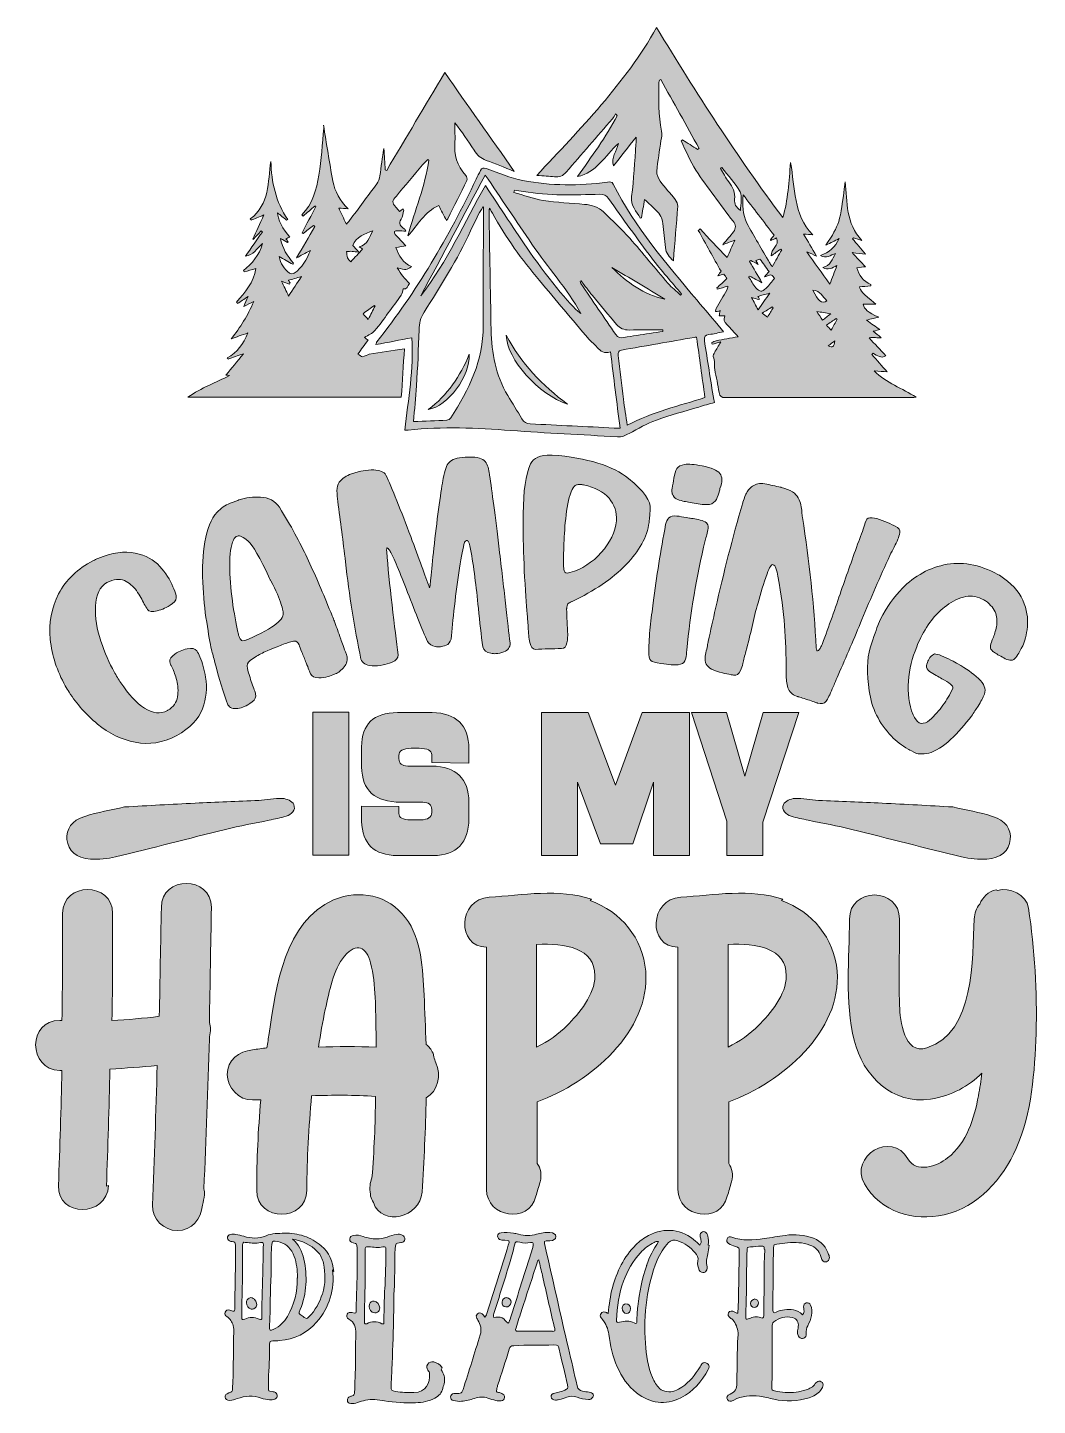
# Model space of a CAD drawing. Header units: inches. Extents: x 88 to 410, y -470 to -31.
import ezdxf

# ---------------------------------------------------------------- set-up
doc = ezdxf.new("R2010")
doc.units = ezdxf.units.IN
doc.header["$MEASUREMENT"] = 0
doc.layers.add('Layer 1', color=7, linetype='Continuous')

# ---------------------------------------------------------------- blocks, each defined once
blk = doc.blocks.new('block 5')
at = {"layer": 'Layer 1', "true_color": 0x0b0b0b}
h = blk.add_hatch(color=28, dxfattribs=at)
h.dxf.hatch_style = 2
edge = h.paths.add_edge_path()
edge.add_spline(control_points=[(382.81, -279.14), (386.95, -280.09), (391.3, -280.84), (395.48, -282.14), (399.6, -283.42), (401.44, -286.21), (401.11, -289.55), (400.77, -293.09), (398.11, -295.52), (393.65, -295.75), (390.98, -295.89), (388.2, -295.66), (385.61, -295.04), (373.92, -292.23), (362.3, -289.16), (350.63, -286.3), (346.03, -285.17), (341.37, -284.34), (336.73, -283.35), (334.91, -282.96), (333.07, -282.64), (331.3, -282.06), (329.56, -281.49), (328.08, -280.13), (328.87, -278.3), (329.3, -277.31), (331.19, -276.48), (332.46, -276.43), (334.97, -276.33), (337.5, -276.93), (340.04, -277.05), (346.8, -277.39), (353.56, -277.58), (360.32, -277.91), (367.75, -278.27), (375.18, -278.72), (382.81, -279.14)], knot_values=[0, 0, 0, 0, 1, 1, 1, 2, 2, 2, 3, 3, 3, 4, 4, 4, 5, 5, 5, 6, 6, 6, 7, 7, 7, 8, 8, 8, 9, 9, 9, 10, 10, 10, 11, 11, 11, 12, 12, 12, 12], degree=3, periodic=1)
at = {"layer": 'Layer 1', "lineweight": 0}
blk.add_open_spline([(382.81, -279.14), (386.95, -280.09), (391.3, -280.84), (395.48, -282.14), (399.6, -283.42), (401.44, -286.21), (401.11, -289.55), (400.77, -293.09), (398.11, -295.52), (393.65, -295.75), (390.98, -295.89), (388.2, -295.66), (385.61, -295.04), (373.92, -292.23), (362.3, -289.16), (350.63, -286.3), (346.03, -285.17), (341.37, -284.34), (336.73, -283.35), (334.91, -282.96), (333.07, -282.64), (331.3, -282.06), (329.56, -281.49), (328.08, -280.13), (328.87, -278.3), (329.3, -277.31), (331.19, -276.48), (332.46, -276.43), (334.97, -276.33), (337.5, -276.93), (340.04, -277.05), (346.8, -277.39), (353.56, -277.58), (360.32, -277.91), (367.75, -278.27), (375.18, -278.72), (382.81, -279.14)], degree=3, knots=[0, 0, 0, 0, 1, 1, 1, 2, 2, 2, 3, 3, 3, 4, 4, 4, 5, 5, 5, 6, 6, 6, 7, 7, 7, 8, 8, 8, 9, 9, 9, 10, 10, 10, 11, 11, 11, 12, 12, 12, 12], dxfattribs=at)
blk = doc.blocks.new('block 4')
at = {"layer": 'Layer 1'}
blk.add_blockref('block 5', (0, 0), dxfattribs=at)
blk = doc.blocks.new('block 3')
at = {"layer": 'Layer 1'}
blk.add_blockref('block 4', (0, 0), dxfattribs=at)
blk = doc.blocks.new('block 8')
at = {"layer": 'Layer 1', "true_color": 0x0b0b0b}
h = blk.add_hatch(color=28, dxfattribs=at)
h.dxf.hatch_style = 2
edge = h.paths.add_edge_path()
edge.add_spline(control_points=[(118.87, -279.14), (114.73, -280.09), (110.38, -280.84), (106.2, -282.14), (102.08, -283.42), (100.24, -286.21), (100.56, -289.55), (100.91, -293.09), (103.57, -295.52), (108.02, -295.75), (110.69, -295.89), (113.47, -295.66), (116.07, -295.04), (127.75, -292.23), (139.37, -289.16), (151.05, -286.3), (155.64, -285.17), (160.31, -284.34), (164.94, -283.35), (166.76, -282.96), (168.61, -282.64), (170.37, -282.06), (172.12, -281.49), (173.6, -280.13), (172.8, -278.3), (172.37, -277.31), (170.48, -276.48), (169.22, -276.43), (166.7, -276.33), (164.17, -276.93), (161.64, -277.05), (154.88, -277.39), (148.12, -277.58), (141.36, -277.91), (133.93, -278.27), (126.5, -278.72), (118.87, -279.14)], knot_values=[0, 0, 0, 0, 1, 1, 1, 2, 2, 2, 3, 3, 3, 4, 4, 4, 5, 5, 5, 6, 6, 6, 7, 7, 7, 8, 8, 8, 9, 9, 9, 10, 10, 10, 11, 11, 11, 12, 12, 12, 12], degree=3, periodic=1)
at = {"layer": 'Layer 1', "lineweight": 0}
blk.add_open_spline([(118.87, -279.14), (114.73, -280.09), (110.38, -280.84), (106.2, -282.14), (102.08, -283.42), (100.24, -286.21), (100.56, -289.55), (100.91, -293.09), (103.57, -295.52), (108.02, -295.75), (110.69, -295.89), (113.47, -295.66), (116.07, -295.04), (127.75, -292.23), (139.37, -289.16), (151.05, -286.3), (155.64, -285.17), (160.31, -284.34), (164.94, -283.35), (166.76, -282.96), (168.61, -282.64), (170.37, -282.06), (172.12, -281.49), (173.6, -280.13), (172.8, -278.3), (172.37, -277.31), (170.48, -276.48), (169.22, -276.43), (166.7, -276.33), (164.17, -276.93), (161.64, -277.05), (154.88, -277.39), (148.12, -277.58), (141.36, -277.91), (133.93, -278.27), (126.5, -278.72), (118.87, -279.14)], degree=3, knots=[0, 0, 0, 0, 1, 1, 1, 2, 2, 2, 3, 3, 3, 4, 4, 4, 5, 5, 5, 6, 6, 6, 7, 7, 7, 8, 8, 8, 9, 9, 9, 10, 10, 10, 11, 11, 11, 12, 12, 12, 12], dxfattribs=at)
blk = doc.blocks.new('block 7')
at = {"layer": 'Layer 1'}
blk.add_blockref('block 8', (0, 0), dxfattribs=at)
blk = doc.blocks.new('block 6')
at = {"layer": 'Layer 1'}
blk.add_blockref('block 7', (0, 0), dxfattribs=at)
blk = doc.blocks.new('block 10')
at = {"layer": 'Layer 1', "true_color": 0x0b0b0b}
h = blk.add_hatch(color=28, dxfattribs=at)
h.dxf.hatch_style = 2
edge = h.paths.add_edge_path()
edge.add_spline(control_points=[(288.4, -30.7), (301.03, -51.42), (313.96, -71.78), (328.64, -91.29), (330.29, -85.55), (330.57, -79.83), (331.1, -73.75), (332.59, -81.85), (331.89, -90.24), (338.16, -96.73), (337.25, -96.66), (336.37, -96.59), (335.27, -96.51), (336.61, -98.83), (337.9, -101.06), (339.36, -103.58), (338.31, -103.09), (337.42, -102.68), (336.23, -102.14), (338.71, -105.59), (341.06, -108.86), (343.63, -112.45), (344.4, -110.43), (345.08, -108.64), (345.89, -106.52), (344.35, -107.37), (343.03, -108.14), (341.4, -107.21), (343.85, -106.61), (344.4, -104.49), (345.43, -102.7), (343.9, -103.27), (342.5, -104.42), (340.63, -103.32), (343.34, -102.38), (345.31, -100.73), (346.61, -97.96), (345.15, -98.69), (343.94, -99.29), (342.35, -100.07), (346.77, -93.34), (346.77, -93.34), (348.52, -79.84), (349.13, -86.36), (348.71, -93.18), (353.8, -98.54), (352.92, -98.25), (352.05, -97.97), (351.17, -97.69), (351.06, -97.79), (350.94, -97.9), (350.83, -98), (352.17, -99.59), (353.51, -101.18), (354.96, -102.91), (353.72, -102.77), (352.42, -102.63), (350.7, -102.45), (352.22, -104.05), (353.56, -105.47), (354.95, -106.94), (354.27, -107.04), (353.28, -107.17), (352.2, -107.32), (352.92, -109.67), (354.26, -111.56), (356.65, -112.59), (356.65, -112.75), (356.64, -112.9), (356.64, -113.06), (355.41, -113.15), (354.19, -113.25), (353.02, -113.34), (353.4, -114.67), (353.85, -115.17), (358.22, -118.88), (356.68, -118.88), (355.44, -118.88), (354.24, -118.88), (354.63, -120.56), (355.61, -121.42), (359.19, -122.99), (357.94, -123.3), (356.9, -123.57), (355.28, -123.98), (356.95, -125.15), (358.26, -126.07), (359.54, -126.96), (359.09, -127.08), (358.43, -127.25), (357.46, -127.51), (358.33, -128.22), (359.02, -128.8), (359.93, -129.55), (359.2, -129.55), (358.66, -129.58), (358.13, -129.54), (357.56, -129.5), (356.99, -129.39), (356.11, -129.63), (357.89, -131.51), (359.66, -133.38), (361.48, -135.3), (360.04, -136.34), (358.73, -135.25), (357.37, -134.53), (357.26, -134.67), (357.15, -134.81), (357.04, -134.95), (358.61, -136.74), (360.19, -138.53), (361.84, -140.4), (360.64, -140.33), (359.33, -140.24), (357.73, -140.14), (361.62, -144.03), (366.69, -145.69), (371.09, -148.54), (370.59, -148.57), (370.09, -148.61), (369.6, -148.61), (349.86, -148.62), (330.13, -148.61), (310.4, -148.64), (309.13, -148.65), (308.51, -148.39), (308.32, -147.01), (307.98, -144.56), (307.45, -142.13), (306.92, -139.71), (306.62, -138.36), (307.13, -136.93), (306.44, -135.59), (306.28, -135.28), (306.68, -134.63), (306.92, -134.2), (307.47, -133.21), (308.08, -132.25), (308.91, -130.86), (307.68, -131.2), (306.91, -131.42), (306.15, -131.63), (306.07, -131.48), (305.99, -131.33), (305.92, -131.18), (306.42, -130.95), (306.91, -130.62), (307.44, -130.52), (309.65, -130.09), (311.87, -129.72), (314.44, -129.28), (313.1, -127.83), (312.01, -126.65), (310.91, -125.46), (309.69, -124.14), (309.69, -124.14), (310.18, -122.62), (309.6, -122.62), (308.99, -122.62), (308.38, -122.62), (308.46, -122.09), (308.53, -121.56), (308.63, -120.9), (308.49, -120.97), (308.35, -121.07), (308.2, -121.1), (307.86, -121.17), (307.51, -121.21), (307.17, -121.25), (307.25, -120.9), (307.24, -120.5), (307.41, -120.21), (308.53, -118.26), (309.71, -116.34), (310.83, -114.4), (311.02, -114.06), (311.04, -113.62), (311.16, -113.14), (309.95, -113.47), (308.85, -113.77), (307.75, -114.07), (307.7, -113.94), (307.64, -113.82), (307.59, -113.7), (308.64, -112.73), (309.69, -111.76), (310.81, -110.72), (310.46, -110.18), (310.18, -109.76), (309.86, -109.27), (309.29, -109.45), (308.76, -109.61), (307.89, -109.87), (308.36, -109.21), (308.66, -108.77), (308.94, -108.37), (306.52, -104.03), (304.11, -99.69), (301.7, -95.35), (301.89, -95.2), (302.08, -95.05), (302.27, -94.91), (305.05, -97.83), (307.83, -100.75), (310.89, -103.98), (311.74, -102.08), (312.48, -100.41), (313.33, -98.49), (311.89, -99.03), (310.83, -99.42), (309.47, -99.92), (310.82, -98.32), (311.94, -97.12), (312.92, -95.81), (313.75, -94.7), (313.71, -93.65), (312.77, -92.41), (308.73, -87.07), (304.66, -81.75), (300.94, -76.2), (299.01, -73.32), (297.78, -69.97), (296.23, -66.83), (296.38, -66.72), (296.52, -66.61), (296.67, -66.5), (298.27, -67.51), (299.88, -68.53), (301.49, -69.55), (301.64, -69.43), (301.8, -69.32), (301.96, -69.2), (297.89, -61.89), (293.82, -54.58), (289.75, -47.27), (289.6, -47.32), (289.45, -47.37), (289.3, -47.42), (289.25, -47.7), (289.16, -47.98), (289.15, -48.26), (289.06, -53.43), (288.95, -58.6), (290.02, -63.71), (290.22, -64.64), (289.96, -65.69), (289.82, -66.67), (289.37, -69.95), (288.77, -73.22), (288.48, -76.52), (288.4, -77.53), (288.94, -78.77), (289.57, -79.64), (291.05, -81.68), (292.8, -83.53), (294.35, -85.53), (294.8, -86.11), (295.2, -86.96), (295.16, -87.66), (294.76, -93.37), (294.25, -99.08), (293.75, -105.11), (292.48, -103.7), (291.35, -102.69), (291.24, -100.86), (291.09, -98.28), (290.63, -95.72), (290.38, -93.15), (290.22, -91.48), (289.55, -90.14), (288.31, -89.03), (287.12, -87.94), (285.99, -86.8), (284.6, -85.46), (284.23, -87.66), (283.92, -89.5), (283.62, -91.33), (283.47, -91.36), (283.33, -91.38), (283.19, -91.41), (282.03, -89.24), (280.07, -87.6), (280.46, -84.53), (281.16, -79), (281.42, -73.4), (281.85, -67.83), (281.9, -67.27), (281.86, -66.7), (281.86, -65.64), (279.34, -68.86), (277.1, -71.73), (274.72, -74.76), (273.86, -72.15), (275.67, -70.27), (276.26, -67.65), (271.91, -71.64), (269.24, -76.99), (263.21, -78.19), (267.69, -71.86), (272.22, -65.6), (275.9, -58.79), (275.7, -58.61), (275.51, -58.43), (275.31, -58.25), (275, -58.78), (274.74, -59.36), (274.35, -59.82), (269.44, -65.47), (264.48, -71.09), (259.6, -76.76), (258.57, -77.95), (257.46, -78.46), (255.9, -78.26), (254.19, -78.05), (252.45, -77.99), (250.24, -77.84), (264.16, -62.85), (278.36, -48.6), (288.4, -30.7)], knot_values=[0, 0, 0, 0, 1, 1, 1, 2, 2, 2, 3, 3, 3, 4, 4, 4, 5, 5, 5, 6, 6, 6, 7, 7, 7, 8, 8, 8, 9, 9, 9, 10, 10, 10, 11, 11, 11, 12, 12, 12, 13, 13, 13, 14, 14, 14, 15, 15, 15, 16, 16, 16, 17, 17, 17, 18, 18, 18, 19, 19, 19, 20, 20, 20, 21, 21, 21, 22, 22, 22, 23, 23, 23, 24, 24, 24, 25, 25, 25, 26, 26, 26, 27, 27, 27, 28, 28, 28, 29, 29, 29, 30, 30, 30, 31, 31, 31, 32, 32, 32, 33, 33, 33, 34, 34, 34, 35, 35, 35, 36, 36, 36, 37, 37, 37, 38, 38, 38, 39, 39, 39, 40, 40, 40, 41, 41, 41, 42, 42, 42, 43, 43, 43, 44, 44, 44, 45, 45, 45, 46, 46, 46, 47, 47, 47, 48, 48, 48, 49, 49, 49, 50, 50, 50, 51, 51, 51, 52, 52, 52, 53, 53, 53, 54, 54, 54, 55, 55, 55, 56, 56, 56, 57, 57, 57, 58, 58, 58, 59, 59, 59, 60, 60, 60, 61, 61, 61, 62, 62, 62, 63, 63, 63, 64, 64, 64, 65, 65, 65, 66, 66, 66, 67, 67, 67, 68, 68, 68, 69, 69, 69, 70, 70, 70, 71, 71, 71, 72, 72, 72, 73, 73, 73, 74, 74, 74, 75, 75, 75, 76, 76, 76, 77, 77, 77, 78, 78, 78, 79, 79, 79, 80, 80, 80, 81, 81, 81, 82, 82, 82, 83, 83, 83, 84, 84, 84, 85, 85, 85, 86, 86, 86, 87, 87, 87, 88, 88, 88, 89, 89, 89, 90, 90, 90, 91, 91, 91, 92, 92, 92, 93, 93, 93, 94, 94, 94, 95, 95, 95, 96, 96, 96, 97, 97, 97, 98, 98, 98, 99, 99, 99, 100, 100, 100, 101, 101, 101, 102, 102, 102, 103, 103, 103, 104, 104, 104, 105, 105, 105, 106, 106, 106, 106], degree=3, periodic=1)
edge = h.paths.add_edge_path()
edge.add_spline(control_points=[(315.98, -84.01), (315.83, -87.16), (315.76, -90.27), (317.2, -93), (319.45, -97.28), (321.97, -101.42), (324.38, -105.62), (324.59, -106), (324.86, -106.35), (325.24, -106.93), (326.34, -104.99), (327.32, -103.27), (328.29, -101.55), (328.18, -101.47), (328.07, -101.39), (327.96, -101.3), (326.95, -102.03), (325.94, -102.76), (324.91, -103.5), (324.8, -101.32), (327.72, -100.21), (326.59, -97.76), (325.84, -98.11), (325.31, -98.35), (324.78, -98.59), (324.75, -98.52), (324.71, -98.45), (324.67, -98.38), (325.05, -97.91), (325.43, -97.44), (325.86, -96.9), (322.53, -92.56), (319.26, -88.29), (315.98, -84.01)], knot_values=[0, 0, 0, 0, 1, 1, 1, 2, 2, 2, 3, 3, 3, 4, 4, 4, 5, 5, 5, 6, 6, 6, 7, 7, 7, 8, 8, 8, 9, 9, 9, 10, 10, 10, 11, 11, 11, 11], degree=3, periodic=1)
edge = h.paths.add_edge_path()
edge.add_spline(control_points=[(318.08, -109.95), (317.97, -110.02), (317.85, -110.08), (317.74, -110.15), (318.49, -111.31), (319.12, -112.59), (320.02, -113.62), (321.32, -115.09), (321.9, -115.1), (323.3, -113.77), (324.31, -112.81), (325.13, -111.65), (325.94, -110.69), (325.08, -108.51), (323.84, -110.2), (322.76, -110.12), (323.29, -109.55), (323.75, -109.06), (324.25, -108.51), (323.26, -107.14), (322.31, -105.83), (321.35, -104.5), (320.87, -104.66), (320.45, -104.79), (319.99, -104.94), (320.23, -105.32), (320.41, -105.6), (320.82, -106.25), (319.78, -105.67), (319.13, -105.31), (318.49, -104.94), (318.34, -105.05), (318.2, -105.15), (318.06, -105.26), (319.32, -107.44), (320.59, -109.61), (321.99, -112.02), (320.61, -111.29), (319.34, -110.62), (318.08, -109.95)], knot_values=[0, 0, 0, 0, 1, 1, 1, 2, 2, 2, 3, 3, 3, 4, 4, 4, 5, 5, 5, 6, 6, 6, 7, 7, 7, 8, 8, 8, 9, 9, 9, 10, 10, 10, 11, 11, 11, 12, 12, 12, 13, 13, 13, 13], degree=3, periodic=1)
edge = h.paths.add_edge_path()
edge.add_spline(control_points=[(309.16, -75.31), (309.02, -75.41), (308.89, -75.52), (308.76, -75.62), (309.63, -77.05), (310.38, -78.58), (311.42, -79.89), (312.73, -81.55), (313.41, -83.29), (313.28, -85.42), (313.19, -87.07), (313.61, -87.8), (315.15, -89.05), (315.15, -86.84), (315.8, -84.57), (315.01, -83.08), (313.5, -80.26), (311.15, -77.88), (309.16, -75.31)], knot_values=[0, 0, 0, 0, 1, 1, 1, 2, 2, 2, 3, 3, 3, 4, 4, 4, 5, 5, 5, 6, 6, 6, 6], degree=3, periodic=1)
edge = h.paths.add_edge_path()
edge.add_spline(control_points=[(324.47, -115.39), (322.91, -115.79), (321.78, -116.08), (320.62, -116.38), (320.75, -116.55), (320.94, -116.81), (321.14, -117.06), (321.09, -117.18), (321.04, -117.29), (320.99, -117.4), (320.3, -117.21), (319.62, -117.01), (318.7, -116.76), (319.38, -118.07), (320.02, -119.3), (320.74, -120.68), (322.04, -118.84), (323.12, -117.3), (324.47, -115.39)], knot_values=[0, 0, 0, 0, 1, 1, 1, 2, 2, 2, 3, 3, 3, 4, 4, 4, 5, 5, 5, 6, 6, 6, 6], degree=3, periodic=1)
edge = h.paths.add_edge_path()
edge.add_spline(control_points=[(338.24, -114.39), (339.85, -117.92), (341.06, -118.87), (342.7, -117.76), (341.27, -116.61), (340.65, -114.55), (338.24, -114.39)], knot_values=[0, 0, 0, 0, 1, 1, 1, 2, 2, 2, 2], degree=3, periodic=1)
edge = h.paths.add_edge_path()
edge.add_spline(control_points=[(339.46, -121.21), (340.09, -122.16), (340.65, -123.02), (341.31, -124.02), (342.2, -123.31), (342.93, -122.72), (343.95, -121.9), (342.26, -121.64), (340.99, -121.45), (339.46, -121.21)], knot_values=[0, 0, 0, 0, 1, 1, 1, 2, 2, 2, 3, 3, 3, 3], degree=3, periodic=1)
edge = h.paths.add_edge_path()
edge.add_spline(control_points=[(344.05, -127.15), (344.75, -125.86), (345.34, -124.76), (345.93, -123.66), (345.83, -123.6), (345.73, -123.54), (345.63, -123.48), (344.63, -124.14), (343.64, -124.8), (342.52, -125.55), (343.03, -126.08), (343.47, -126.55), (344.05, -127.15)], knot_values=[0, 0, 0, 0, 1, 1, 1, 2, 2, 2, 3, 3, 3, 4, 4, 4, 4], degree=3, periodic=1)
edge = h.paths.add_edge_path()
edge.add_spline(control_points=[(323.73, -123.02), (324.44, -121.88), (325.01, -120.96), (325.58, -120.03), (325.47, -119.94), (325.36, -119.84), (325.25, -119.74), (324.25, -120.37), (323.24, -121), (322.06, -121.74), (322.68, -122.21), (323.08, -122.52), (323.73, -123.02)], knot_values=[0, 0, 0, 0, 1, 1, 1, 2, 2, 2, 3, 3, 3, 4, 4, 4, 4], degree=3, periodic=1)
edge = h.paths.add_edge_path()
edge.add_spline(control_points=[(343.13, -132.16), (344.53, -132.88), (344.99, -132.5), (345.19, -130.54), (344.52, -131.07), (343.88, -131.57), (343.13, -132.16)], knot_values=[0, 0, 0, 0, 1, 1, 1, 2, 2, 2, 2], degree=3, periodic=1)
at = {"layer": 'Layer 1', "lineweight": 0}
for points, knots in [([(288.4, -30.7), (301.03, -51.42), (313.96, -71.78), (328.64, -91.29), (330.29, -85.55), (330.57, -79.83), (331.1, -73.75), (332.59, -81.85), (331.89, -90.24), (338.16, -96.73), (337.25, -96.66), (336.37, -96.59), (335.27, -96.51), (336.61, -98.83), (337.9, -101.06), (339.36, -103.58), (338.31, -103.09), (337.42, -102.68), (336.23, -102.14), (338.71, -105.59), (341.06, -108.86), (343.63, -112.45), (344.4, -110.43), (345.08, -108.64), (345.89, -106.52), (344.35, -107.37), (343.03, -108.14), (341.4, -107.21), (343.85, -106.61), (344.4, -104.49), (345.43, -102.7), (343.9, -103.27), (342.5, -104.42), (340.63, -103.32), (343.34, -102.38), (345.31, -100.73), (346.61, -97.96), (345.15, -98.69), (343.94, -99.29), (342.35, -100.07), (346.77, -93.34), (346.77, -93.34), (348.52, -79.84), (349.13, -86.36), (348.71, -93.18), (353.8, -98.54), (352.92, -98.25), (352.05, -97.97), (351.17, -97.69), (351.06, -97.79), (350.94, -97.9), (350.83, -98), (352.17, -99.59), (353.51, -101.18), (354.96, -102.91), (353.72, -102.77), (352.42, -102.63), (350.7, -102.45), (352.22, -104.05), (353.56, -105.47), (354.95, -106.94), (354.27, -107.04), (353.28, -107.17), (352.2, -107.32), (352.92, -109.67), (354.26, -111.56), (356.65, -112.59), (356.65, -112.75), (356.64, -112.9), (356.64, -113.06), (355.41, -113.15), (354.19, -113.25), (353.02, -113.34), (353.4, -114.67), (353.85, -115.17), (358.22, -118.88), (356.68, -118.88), (355.44, -118.88), (354.24, -118.88), (354.63, -120.56), (355.61, -121.42), (359.19, -122.99), (357.94, -123.3), (356.9, -123.57), (355.28, -123.98), (356.95, -125.15), (358.26, -126.07), (359.54, -126.96), (359.09, -127.08), (358.43, -127.25), (357.46, -127.51), (358.33, -128.22), (359.02, -128.8), (359.93, -129.55), (359.2, -129.55), (358.66, -129.58), (358.13, -129.54), (357.56, -129.5), (356.99, -129.39), (356.11, -129.63), (357.89, -131.51), (359.66, -133.38), (361.48, -135.3), (360.04, -136.34), (358.73, -135.25), (357.37, -134.53), (357.26, -134.67), (357.15, -134.81), (357.04, -134.95), (358.61, -136.74), (360.19, -138.53), (361.84, -140.4), (360.64, -140.33), (359.33, -140.24), (357.73, -140.14), (361.62, -144.03), (366.69, -145.69), (371.09, -148.54), (370.59, -148.57), (370.09, -148.61), (369.6, -148.61), (349.86, -148.62), (330.13, -148.61), (310.4, -148.64), (309.13, -148.65), (308.51, -148.39), (308.32, -147.01), (307.98, -144.56), (307.45, -142.13), (306.92, -139.71), (306.62, -138.36), (307.13, -136.93), (306.44, -135.59), (306.28, -135.28), (306.68, -134.63), (306.92, -134.2), (307.47, -133.21), (308.08, -132.25), (308.91, -130.86), (307.68, -131.2), (306.91, -131.42), (306.15, -131.63), (306.07, -131.48), (305.99, -131.33), (305.92, -131.18), (306.42, -130.95), (306.91, -130.62), (307.44, -130.52), (309.65, -130.09), (311.87, -129.72), (314.44, -129.28), (313.1, -127.83), (312.01, -126.65), (310.91, -125.46), (309.69, -124.14), (309.69, -124.14), (310.18, -122.62), (309.6, -122.62), (308.99, -122.62), (308.38, -122.62), (308.46, -122.09), (308.53, -121.56), (308.63, -120.9), (308.49, -120.97), (308.35, -121.07), (308.2, -121.1), (307.86, -121.17), (307.51, -121.21), (307.17, -121.25), (307.25, -120.9), (307.24, -120.5), (307.41, -120.21), (308.53, -118.26), (309.71, -116.34), (310.83, -114.4), (311.02, -114.06), (311.04, -113.62), (311.16, -113.14), (309.95, -113.47), (308.85, -113.77), (307.75, -114.07), (307.7, -113.94), (307.64, -113.82), (307.59, -113.7), (308.64, -112.73), (309.69, -111.76), (310.81, -110.72), (310.46, -110.18), (310.18, -109.76), (309.86, -109.27), (309.29, -109.45), (308.76, -109.61), (307.89, -109.87), (308.36, -109.21), (308.66, -108.77), (308.94, -108.37), (306.52, -104.03), (304.11, -99.69), (301.7, -95.35), (301.89, -95.2), (302.08, -95.05), (302.27, -94.91), (305.05, -97.83), (307.83, -100.75), (310.89, -103.98), (311.74, -102.08), (312.48, -100.41), (313.33, -98.49), (311.89, -99.03), (310.83, -99.42), (309.47, -99.92), (310.82, -98.32), (311.94, -97.12), (312.92, -95.81), (313.75, -94.7), (313.71, -93.65), (312.77, -92.41), (308.73, -87.07), (304.66, -81.75), (300.94, -76.2), (299.01, -73.32), (297.78, -69.97), (296.23, -66.83), (296.38, -66.72), (296.52, -66.61), (296.67, -66.5), (298.27, -67.51), (299.88, -68.53), (301.49, -69.55), (301.64, -69.43), (301.8, -69.32), (301.96, -69.2), (297.89, -61.89), (293.82, -54.58), (289.75, -47.27), (289.6, -47.32), (289.45, -47.37), (289.3, -47.42), (289.25, -47.7), (289.16, -47.98), (289.15, -48.26), (289.06, -53.43), (288.95, -58.6), (290.02, -63.71), (290.22, -64.64), (289.96, -65.69), (289.82, -66.67), (289.37, -69.95), (288.77, -73.22), (288.48, -76.52), (288.4, -77.53), (288.94, -78.77), (289.57, -79.64), (291.05, -81.68), (292.8, -83.53), (294.35, -85.53), (294.8, -86.11), (295.2, -86.96), (295.16, -87.66), (294.76, -93.37), (294.25, -99.08), (293.75, -105.11), (292.48, -103.7), (291.35, -102.69), (291.24, -100.86), (291.09, -98.28), (290.63, -95.72), (290.38, -93.15), (290.22, -91.48), (289.55, -90.14), (288.31, -89.03), (287.12, -87.94), (285.99, -86.8), (284.6, -85.46), (284.23, -87.66), (283.92, -89.5), (283.62, -91.33), (283.47, -91.36), (283.33, -91.38), (283.19, -91.41), (282.03, -89.24), (280.07, -87.6), (280.46, -84.53), (281.16, -79), (281.42, -73.4), (281.85, -67.83), (281.9, -67.27), (281.86, -66.7), (281.86, -65.64), (279.34, -68.86), (277.1, -71.73), (274.72, -74.76), (273.86, -72.15), (275.67, -70.27), (276.26, -67.65), (271.91, -71.64), (269.24, -76.99), (263.21, -78.19), (267.69, -71.86), (272.22, -65.6), (275.9, -58.79), (275.7, -58.61), (275.51, -58.43), (275.31, -58.25), (275, -58.78), (274.74, -59.36), (274.35, -59.82), (269.44, -65.47), (264.48, -71.09), (259.6, -76.76), (258.57, -77.95), (257.46, -78.46), (255.9, -78.26), (254.19, -78.05), (252.45, -77.99), (250.24, -77.84), (264.16, -62.85), (278.36, -48.6), (288.4, -30.7)], [0, 0, 0, 0, 1, 1, 1, 2, 2, 2, 3, 3, 3, 4, 4, 4, 5, 5, 5, 6, 6, 6, 7, 7, 7, 8, 8, 8, 9, 9, 9, 10, 10, 10, 11, 11, 11, 12, 12, 12, 13, 13, 13, 14, 14, 14, 15, 15, 15, 16, 16, 16, 17, 17, 17, 18, 18, 18, 19, 19, 19, 20, 20, 20, 21, 21, 21, 22, 22, 22, 23, 23, 23, 24, 24, 24, 25, 25, 25, 26, 26, 26, 27, 27, 27, 28, 28, 28, 29, 29, 29, 30, 30, 30, 31, 31, 31, 32, 32, 32, 33, 33, 33, 34, 34, 34, 35, 35, 35, 36, 36, 36, 37, 37, 37, 38, 38, 38, 39, 39, 39, 40, 40, 40, 41, 41, 41, 42, 42, 42, 43, 43, 43, 44, 44, 44, 45, 45, 45, 46, 46, 46, 47, 47, 47, 48, 48, 48, 49, 49, 49, 50, 50, 50, 51, 51, 51, 52, 52, 52, 53, 53, 53, 54, 54, 54, 55, 55, 55, 56, 56, 56, 57, 57, 57, 58, 58, 58, 59, 59, 59, 60, 60, 60, 61, 61, 61, 62, 62, 62, 63, 63, 63, 64, 64, 64, 65, 65, 65, 66, 66, 66, 67, 67, 67, 68, 68, 68, 69, 69, 69, 70, 70, 70, 71, 71, 71, 72, 72, 72, 73, 73, 73, 74, 74, 74, 75, 75, 75, 76, 76, 76, 77, 77, 77, 78, 78, 78, 79, 79, 79, 80, 80, 80, 81, 81, 81, 82, 82, 82, 83, 83, 83, 84, 84, 84, 85, 85, 85, 86, 86, 86, 87, 87, 87, 88, 88, 88, 89, 89, 89, 90, 90, 90, 91, 91, 91, 92, 92, 92, 93, 93, 93, 94, 94, 94, 95, 95, 95, 96, 96, 96, 97, 97, 97, 98, 98, 98, 99, 99, 99, 100, 100, 100, 101, 101, 101, 102, 102, 102, 103, 103, 103, 104, 104, 104, 105, 105, 105, 106, 106, 106, 106]), ([(309.16, -75.31), (309.02, -75.41), (308.89, -75.52), (308.76, -75.62), (309.63, -77.05), (310.38, -78.58), (311.42, -79.89), (312.73, -81.55), (313.41, -83.29), (313.28, -85.42), (313.19, -87.07), (313.61, -87.8), (315.15, -89.05), (315.15, -86.84), (315.8, -84.57), (315.01, -83.08), (313.5, -80.26), (311.15, -77.88), (309.16, -75.31)], [0, 0, 0, 0, 1, 1, 1, 2, 2, 2, 3, 3, 3, 4, 4, 4, 5, 5, 5, 6, 6, 6, 6]), ([(315.98, -84.01), (315.83, -87.16), (315.76, -90.27), (317.2, -93), (319.45, -97.28), (321.97, -101.42), (324.38, -105.62), (324.59, -106), (324.86, -106.35), (325.24, -106.93), (326.34, -104.99), (327.32, -103.27), (328.29, -101.55), (328.18, -101.47), (328.07, -101.39), (327.96, -101.3), (326.95, -102.03), (325.94, -102.76), (324.91, -103.5), (324.8, -101.32), (327.72, -100.21), (326.59, -97.76), (325.84, -98.11), (325.31, -98.35), (324.78, -98.59), (324.75, -98.52), (324.71, -98.45), (324.67, -98.38), (325.05, -97.91), (325.43, -97.44), (325.86, -96.9), (322.53, -92.56), (319.26, -88.29), (315.98, -84.01)], [0, 0, 0, 0, 1, 1, 1, 2, 2, 2, 3, 3, 3, 4, 4, 4, 5, 5, 5, 6, 6, 6, 7, 7, 7, 8, 8, 8, 9, 9, 9, 10, 10, 10, 11, 11, 11, 11]), ([(318.08, -109.95), (317.97, -110.02), (317.85, -110.08), (317.74, -110.15), (318.49, -111.31), (319.12, -112.59), (320.02, -113.62), (321.32, -115.09), (321.9, -115.1), (323.3, -113.77), (324.31, -112.81), (325.13, -111.65), (325.94, -110.69), (325.08, -108.51), (323.84, -110.2), (322.76, -110.12), (323.29, -109.55), (323.75, -109.06), (324.25, -108.51), (323.26, -107.14), (322.31, -105.83), (321.35, -104.5), (320.87, -104.66), (320.45, -104.79), (319.99, -104.94), (320.23, -105.32), (320.41, -105.6), (320.82, -106.25), (319.78, -105.67), (319.13, -105.31), (318.49, -104.94), (318.34, -105.05), (318.2, -105.15), (318.06, -105.26), (319.32, -107.44), (320.59, -109.61), (321.99, -112.02), (320.61, -111.29), (319.34, -110.62), (318.08, -109.95)], [0, 0, 0, 0, 1, 1, 1, 2, 2, 2, 3, 3, 3, 4, 4, 4, 5, 5, 5, 6, 6, 6, 7, 7, 7, 8, 8, 8, 9, 9, 9, 10, 10, 10, 11, 11, 11, 12, 12, 12, 13, 13, 13, 13]), ([(324.47, -115.39), (322.91, -115.79), (321.78, -116.08), (320.62, -116.38), (320.75, -116.55), (320.94, -116.81), (321.14, -117.06), (321.09, -117.18), (321.04, -117.29), (320.99, -117.4), (320.3, -117.21), (319.62, -117.01), (318.7, -116.76), (319.38, -118.07), (320.02, -119.3), (320.74, -120.68), (322.04, -118.84), (323.12, -117.3), (324.47, -115.39)], [0, 0, 0, 0, 1, 1, 1, 2, 2, 2, 3, 3, 3, 4, 4, 4, 5, 5, 5, 6, 6, 6, 6]), ([(338.24, -114.39), (339.85, -117.92), (341.06, -118.87), (342.7, -117.76), (341.27, -116.61), (340.65, -114.55), (338.24, -114.39)], [0, 0, 0, 0, 1, 1, 1, 2, 2, 2, 2]), ([(323.73, -123.02), (324.44, -121.88), (325.01, -120.96), (325.58, -120.03), (325.47, -119.94), (325.36, -119.84), (325.25, -119.74), (324.25, -120.37), (323.24, -121), (322.06, -121.74), (322.68, -122.21), (323.08, -122.52), (323.73, -123.02)], [0, 0, 0, 0, 1, 1, 1, 2, 2, 2, 3, 3, 3, 4, 4, 4, 4]), ([(339.46, -121.21), (340.09, -122.16), (340.65, -123.02), (341.31, -124.02), (342.2, -123.31), (342.93, -122.72), (343.95, -121.9), (342.26, -121.64), (340.99, -121.45), (339.46, -121.21)], [0, 0, 0, 0, 1, 1, 1, 2, 2, 2, 3, 3, 3, 3]), ([(344.05, -127.15), (344.75, -125.86), (345.34, -124.76), (345.93, -123.66), (345.83, -123.6), (345.73, -123.54), (345.63, -123.48), (344.63, -124.14), (343.64, -124.8), (342.52, -125.55), (343.03, -126.08), (343.47, -126.55), (344.05, -127.15)], [0, 0, 0, 0, 1, 1, 1, 2, 2, 2, 3, 3, 3, 4, 4, 4, 4]), ([(343.13, -132.16), (344.53, -132.88), (344.99, -132.5), (345.19, -130.54), (344.52, -131.07), (343.88, -131.57), (343.13, -132.16)], [0, 0, 0, 0, 1, 1, 1, 2, 2, 2, 2])]:
    blk.add_open_spline(points, degree=3, knots=knots, dxfattribs=at)
blk = doc.blocks.new('block 11')
at = {"layer": 'Layer 1', "true_color": 0x0b0b0b}
h = blk.add_hatch(color=28, dxfattribs=at)
h.dxf.hatch_style = 2
edge = h.paths.add_edge_path()
edge.add_spline(control_points=[(162.89, -99.51), (161.03, -101.26), (159.85, -103.19), (157.41, -103.57), (159.27, -100.93), (161.05, -98.4), (162.83, -95.87), (162.68, -95.75), (162.53, -95.64), (162.38, -95.52), (161.56, -96.43), (160.75, -97.34), (159.93, -98.25), (159.88, -98.19), (159.82, -98.14), (159.76, -98.09), (160.89, -95.67), (162.02, -93.24), (163.32, -90.43), (161.6, -91.13), (160.42, -91.61), (159.24, -92.09), (159.15, -91.97), (159.06, -91.85), (158.97, -91.72), (165.12, -86.99), (164.58, -79.94), (165.51, -73.36), (165.76, -79.98), (167.02, -86.29), (170.93, -91.86), (170.81, -91.94), (170.68, -92.02), (170.55, -92.1), (169.56, -91.31), (168.56, -90.52), (167.61, -89.77), (167.61, -91.53), (169.47, -95.26), (171.54, -97.51), (171.14, -97.68), (170.76, -97.84), (170.34, -98.02), (170.59, -98.36), (170.8, -98.68), (171.02, -98.99), (170.96, -99.07), (170.89, -99.15), (170.83, -99.22), (170.14, -98.81), (169.45, -98.4), (168.6, -97.89), (169.12, -101.04), (170.76, -103.51), (172.77, -105.79), (172.68, -105.91), (172.59, -106.04), (172.5, -106.17), (171.08, -105.38), (169.67, -104.58), (168.13, -103.72), (168.68, -105.88), (169.63, -107.71), (171.45, -108.95), (171.82, -109.2), (172.64, -109.23), (172.98, -108.99), (175.49, -107.25), (176.94, -104.74), (178.1, -101.74), (176.42, -102.65), (174.98, -103.43), (173.73, -104.11), (175.65, -100.82), (177.61, -97.46), (179.56, -94.11), (179.42, -93.99), (179.28, -93.87), (179.14, -93.75), (178.02, -94.61), (176.89, -95.47), (175.77, -96.33), (175.67, -96.26), (175.58, -96.19), (175.48, -96.13), (176.94, -93.34), (178.39, -90.54), (179.84, -87.75), (179.75, -87.7), (179.66, -87.65), (179.56, -87.6), (178.31, -88.66), (177.05, -89.72), (175.8, -90.79), (175.65, -90.66), (175.5, -90.53), (175.36, -90.4), (178.96, -86.92), (180.03, -82.32), (180.79, -77.73), (181.61, -72.8), (181.9, -67.78), (182.42, -62.8), (182.45, -62.44), (182.48, -62.08), (182.29, -61.77), (183.28, -67.73), (184.13, -73.72), (185.3, -79.65), (185.95, -82.92), (187.36, -85.97), (190.12, -88.47), (189.16, -88.4), (188.2, -88.32), (187.13, -88.23), (187.9, -89.85), (188.69, -91.51), (189.57, -93.35), (189.98, -92.9), (190.31, -92.58), (190.58, -92.22), (193.48, -88.33), (196.4, -84.45), (199.24, -80.52), (199.76, -79.79), (200.12, -78.84), (200.26, -77.95), (200.69, -75.09), (200.99, -72.2), (201.52, -69.29), (201.67, -71.55), (201.82, -73.81), (201.97, -76.07), (202.12, -76.13), (202.27, -76.18), (202.42, -76.24), (208.57, -65.88), (214.72, -55.52), (220.92, -45.07), (228.22, -55.44), (235.5, -65.79), (243.08, -76.55), (239.83, -75.27), (237, -74.07), (234.11, -73.03), (232.38, -72.41), (231.22, -71.33), (230.26, -69.8), (228.39, -66.83), (226.38, -63.95), (224.12, -61.03), (224.12, -61.88), (224.11, -62.74), (224.12, -63.6), (224.13, -64.76), (224.28, -65.93), (224.17, -67.08), (223.77, -71.18), (224.74, -74.78), (227.63, -77.83), (227.96, -78.17), (228.14, -79.04), (227.94, -79.45), (225.98, -83.53), (223.92, -87.57), (221.89, -91.62), (221.8, -91.79), (221.66, -91.94), (221.45, -92.22), (220.61, -90.57), (219.82, -89.04), (219, -87.42), (214.4, -89.36), (212.38, -93.81), (209.16, -97.08), (211.45, -89.03), (214.63, -81.24), (215.88, -72.94), (215.74, -72.86), (215.61, -72.79), (215.48, -72.71), (214.92, -73.3), (214.33, -73.86), (213.82, -74.48), (211.04, -77.79), (208.29, -81.13), (205.5, -84.43), (204.08, -86.12), (204.04, -86.25), (205.4, -88.01), (205.72, -88.42), (206.07, -88.81), (206.48, -89.3), (206.88, -89.03), (207.25, -88.78), (207.68, -88.5), (207.74, -88.64), (207.88, -88.78), (207.85, -88.88), (207.61, -89.85), (207.55, -90.94), (207.04, -91.75), (206.11, -93.25), (206.81, -94.05), (207.96, -94.83), (208.17, -94.97), (208.39, -95.1), (208.57, -95.59), (207.69, -95.54), (206.8, -95.47), (205.91, -95.46), (205.58, -95.45), (205.1, -95.47), (204.96, -95.67), (204.83, -95.87), (204.93, -96.4), (205.12, -96.62), (206.2, -97.85), (207.33, -99.02), (208.54, -100.32), (207.66, -100.45), (206.52, -100.61), (205.36, -100.77), (206.25, -103.37), (207.57, -105.69), (210.32, -106.9), (208.73, -108.01), (208.69, -108.01), (205.76, -107.3), (206.48, -108.35), (207.01, -109.2), (207.61, -109.98), (208.23, -110.77), (208.93, -111.49), (209.65, -112.31), (208.96, -112.9), (209.02, -114.43), (207.66, -113.98), (207.48, -114.64), (207.45, -115.44), (207.07, -115.98), (204.33, -119.79), (201.59, -123.61), (198.68, -127.29), (197.94, -128.23), (196.6, -128.68), (195.31, -129.5), (195.77, -129.79), (196.12, -130.02), (196.5, -130.27), (195.37, -131.85), (194.32, -133.3), (193.24, -134.8), (193.84, -135.17), (194.39, -135.5), (194.69, -135.68), (195.54, -135.35), (196.19, -134.97), (196.89, -134.85), (200.47, -134.26), (204.06, -133.73), (208.08, -133.12), (207.74, -138.27), (207.41, -143.37), (207.07, -148.54), (184.37, -148.54), (161.98, -148.54), (139.09, -148.54), (143.44, -145.47), (148.02, -143.83), (152.39, -141.64), (151.97, -141.58), (151.56, -141.51), (151.22, -141.46), (152.98, -139.31), (154.76, -137.15), (156.81, -134.65), (154.89, -135.35), (153.41, -135.89), (151.92, -136.44), (151.82, -136.27), (151.72, -136.1), (151.63, -135.93), (154.92, -134.38), (156.67, -131.57), (158.23, -128.02), (156.24, -128.73), (154.57, -129.32), (152.91, -129.92), (155.78, -126.28), (158.17, -122.52), (160.05, -118.04), (158.92, -118.59), (158.09, -118.99), (156.88, -119.58), (157.38, -118.43), (157.74, -117.57), (158.24, -116.41), (156.96, -117.29), (155.95, -117.98), (154.93, -118.68), (154.8, -118.55), (154.67, -118.41), (154.55, -118.28), (157.19, -115.01), (160.25, -111.97), (160.71, -107.52), (159.47, -107.88), (158.26, -108.23), (157.05, -108.58), (156.98, -108.44), (156.9, -108.3), (156.82, -108.16), (159.45, -105.88), (161.86, -103.45), (162.89, -99.51)], knot_values=[0, 0, 0, 0, 1, 1, 1, 2, 2, 2, 3, 3, 3, 4, 4, 4, 5, 5, 5, 6, 6, 6, 7, 7, 7, 8, 8, 8, 9, 9, 9, 10, 10, 10, 11, 11, 11, 12, 12, 12, 13, 13, 13, 14, 14, 14, 15, 15, 15, 16, 16, 16, 17, 17, 17, 18, 18, 18, 19, 19, 19, 20, 20, 20, 21, 21, 21, 22, 22, 22, 23, 23, 23, 24, 24, 24, 25, 25, 25, 26, 26, 26, 27, 27, 27, 28, 28, 28, 29, 29, 29, 30, 30, 30, 31, 31, 31, 32, 32, 32, 33, 33, 33, 34, 34, 34, 35, 35, 35, 36, 36, 36, 37, 37, 37, 38, 38, 38, 39, 39, 39, 40, 40, 40, 41, 41, 41, 42, 42, 42, 43, 43, 43, 44, 44, 44, 45, 45, 45, 46, 46, 46, 47, 47, 47, 48, 48, 48, 49, 49, 49, 50, 50, 50, 51, 51, 51, 52, 52, 52, 53, 53, 53, 54, 54, 54, 55, 55, 55, 56, 56, 56, 57, 57, 57, 58, 58, 58, 59, 59, 59, 60, 60, 60, 61, 61, 61, 62, 62, 62, 63, 63, 63, 64, 64, 64, 65, 65, 65, 66, 66, 66, 67, 67, 67, 68, 68, 68, 69, 69, 69, 70, 70, 70, 71, 71, 71, 72, 72, 72, 73, 73, 73, 74, 74, 74, 75, 75, 75, 76, 76, 76, 77, 77, 77, 78, 78, 78, 79, 79, 79, 80, 80, 80, 81, 81, 81, 82, 82, 82, 83, 83, 83, 84, 84, 84, 85, 85, 85, 86, 86, 86, 87, 87, 87, 88, 88, 88, 89, 89, 89, 90, 90, 90, 91, 91, 91, 92, 92, 92, 93, 93, 93, 94, 94, 94, 95, 95, 95, 96, 96, 96, 97, 97, 97, 98, 98, 98, 99, 99, 99, 100, 100, 100, 101, 101, 101, 102, 102, 102, 103, 103, 103, 104, 104, 104, 105, 105, 105, 105], degree=3, periodic=1)
edge = h.paths.add_edge_path()
edge.add_spline(control_points=[(197.96, -95.49), (195.42, -96.5), (192.76, -97.32), (191.59, -100.17), (192.15, -100.77), (192.72, -101.4), (193.55, -102.32), (192.58, -102.18), (192.02, -102.07), (191.45, -102.04), (190.85, -102), (190.25, -102.05), (189.64, -102.07), (189.73, -102.75), (189.73, -103.46), (189.95, -104.09), (190.1, -104.54), (190.54, -104.89), (190.95, -105.4), (192.28, -103.97), (193.49, -102.67), (194.76, -101.31), (194.37, -101.07), (194.05, -100.87), (193.63, -100.61), (196.42, -99.88), (196.93, -97.49), (197.96, -95.49)], knot_values=[0, 0, 0, 0, 1, 1, 1, 2, 2, 2, 3, 3, 3, 4, 4, 4, 5, 5, 5, 6, 6, 6, 7, 7, 7, 8, 8, 8, 9, 9, 9, 9], degree=3, periodic=1)
edge = h.paths.add_edge_path()
edge.add_spline(control_points=[(168.91, -111.55), (169.68, -113.15), (170.38, -114.6), (171.19, -116.28), (172.63, -114.08), (173.84, -112.24), (175.26, -110.07), (173.6, -110.54), (172.36, -110.9), (171.09, -111.26), (171.18, -111.38), (171.41, -111.73), (171.64, -112.07), (171.57, -112.2), (171.5, -112.33), (171.43, -112.46), (170.68, -112.19), (169.94, -111.92), (168.91, -111.55)], knot_values=[0, 0, 0, 0, 1, 1, 1, 2, 2, 2, 3, 3, 3, 4, 4, 4, 5, 5, 5, 6, 6, 6, 6], degree=3, periodic=1)
edge = h.paths.add_edge_path()
edge.add_spline(control_points=[(198.72, -119.42), (198.64, -119.37), (198.57, -119.33), (198.49, -119.28), (197.33, -120.12), (196.18, -120.96), (194.88, -121.91), (195.41, -122.49), (195.91, -123.04), (196.55, -123.73), (197.35, -122.14), (198.04, -120.78), (198.72, -119.42)], knot_values=[0, 0, 0, 0, 1, 1, 1, 2, 2, 2, 3, 3, 3, 4, 4, 4, 4], degree=3, periodic=1)
at = {"layer": 'Layer 1', "lineweight": 0}
for points, knots in [([(162.89, -99.51), (161.03, -101.26), (159.85, -103.19), (157.41, -103.57), (159.27, -100.93), (161.05, -98.4), (162.83, -95.87), (162.68, -95.75), (162.53, -95.64), (162.38, -95.52), (161.56, -96.43), (160.75, -97.34), (159.93, -98.25), (159.88, -98.19), (159.82, -98.14), (159.76, -98.09), (160.89, -95.67), (162.02, -93.24), (163.32, -90.43), (161.6, -91.13), (160.42, -91.61), (159.24, -92.09), (159.15, -91.97), (159.06, -91.85), (158.97, -91.72), (165.12, -86.99), (164.58, -79.94), (165.51, -73.36), (165.76, -79.98), (167.02, -86.29), (170.93, -91.86), (170.81, -91.94), (170.68, -92.02), (170.55, -92.1), (169.56, -91.31), (168.56, -90.52), (167.61, -89.77), (167.61, -91.53), (169.47, -95.26), (171.54, -97.51), (171.14, -97.68), (170.76, -97.84), (170.34, -98.02), (170.59, -98.36), (170.8, -98.68), (171.02, -98.99), (170.96, -99.07), (170.89, -99.15), (170.83, -99.22), (170.14, -98.81), (169.45, -98.4), (168.6, -97.89), (169.12, -101.04), (170.76, -103.51), (172.77, -105.79), (172.68, -105.91), (172.59, -106.04), (172.5, -106.17), (171.08, -105.38), (169.67, -104.58), (168.13, -103.72), (168.68, -105.88), (169.63, -107.71), (171.45, -108.95), (171.82, -109.2), (172.64, -109.23), (172.98, -108.99), (175.49, -107.25), (176.94, -104.74), (178.1, -101.74), (176.42, -102.65), (174.98, -103.43), (173.73, -104.11), (175.65, -100.82), (177.61, -97.46), (179.56, -94.11), (179.42, -93.99), (179.28, -93.87), (179.14, -93.75), (178.02, -94.61), (176.89, -95.47), (175.77, -96.33), (175.67, -96.26), (175.58, -96.19), (175.48, -96.13), (176.94, -93.34), (178.39, -90.54), (179.84, -87.75), (179.75, -87.7), (179.66, -87.65), (179.56, -87.6), (178.31, -88.66), (177.05, -89.72), (175.8, -90.79), (175.65, -90.66), (175.5, -90.53), (175.36, -90.4), (178.96, -86.92), (180.03, -82.32), (180.79, -77.73), (181.61, -72.8), (181.9, -67.78), (182.42, -62.8), (182.45, -62.44), (182.48, -62.08), (182.29, -61.77), (183.28, -67.73), (184.13, -73.72), (185.3, -79.65), (185.95, -82.92), (187.36, -85.97), (190.12, -88.47), (189.16, -88.4), (188.2, -88.32), (187.13, -88.23), (187.9, -89.85), (188.69, -91.51), (189.57, -93.35), (189.98, -92.9), (190.31, -92.58), (190.58, -92.22), (193.48, -88.33), (196.4, -84.45), (199.24, -80.52), (199.76, -79.79), (200.12, -78.84), (200.26, -77.95), (200.69, -75.09), (200.99, -72.2), (201.52, -69.29), (201.67, -71.55), (201.82, -73.81), (201.97, -76.07), (202.12, -76.13), (202.27, -76.18), (202.42, -76.24), (208.57, -65.88), (214.72, -55.52), (220.92, -45.07), (228.22, -55.44), (235.5, -65.79), (243.08, -76.55), (239.83, -75.27), (237, -74.07), (234.11, -73.03), (232.38, -72.41), (231.22, -71.33), (230.26, -69.8), (228.39, -66.83), (226.38, -63.95), (224.12, -61.03), (224.12, -61.88), (224.11, -62.74), (224.12, -63.6), (224.13, -64.76), (224.28, -65.93), (224.17, -67.08), (223.77, -71.18), (224.74, -74.78), (227.63, -77.83), (227.96, -78.17), (228.14, -79.04), (227.94, -79.45), (225.98, -83.53), (223.92, -87.57), (221.89, -91.62), (221.8, -91.79), (221.66, -91.94), (221.45, -92.22), (220.61, -90.57), (219.82, -89.04), (219, -87.42), (214.4, -89.36), (212.38, -93.81), (209.16, -97.08), (211.45, -89.03), (214.63, -81.24), (215.88, -72.94), (215.74, -72.86), (215.61, -72.79), (215.48, -72.71), (214.92, -73.3), (214.33, -73.86), (213.82, -74.48), (211.04, -77.79), (208.29, -81.13), (205.5, -84.43), (204.08, -86.12), (204.04, -86.25), (205.4, -88.01), (205.72, -88.42), (206.07, -88.81), (206.48, -89.3), (206.88, -89.03), (207.25, -88.78), (207.68, -88.5), (207.74, -88.64), (207.88, -88.78), (207.85, -88.88), (207.61, -89.85), (207.55, -90.94), (207.04, -91.75), (206.11, -93.25), (206.81, -94.05), (207.96, -94.83), (208.17, -94.97), (208.39, -95.1), (208.57, -95.59), (207.69, -95.54), (206.8, -95.47), (205.91, -95.46), (205.58, -95.45), (205.1, -95.47), (204.96, -95.67), (204.83, -95.87), (204.93, -96.4), (205.12, -96.62), (206.2, -97.85), (207.33, -99.02), (208.54, -100.32), (207.66, -100.45), (206.52, -100.61), (205.36, -100.77), (206.25, -103.37), (207.57, -105.69), (210.32, -106.9), (208.73, -108.01), (208.69, -108.01), (205.76, -107.3), (206.48, -108.35), (207.01, -109.2), (207.61, -109.98), (208.23, -110.77), (208.93, -111.49), (209.65, -112.31), (208.96, -112.9), (209.02, -114.43), (207.66, -113.98), (207.48, -114.64), (207.45, -115.44), (207.07, -115.98), (204.33, -119.79), (201.59, -123.61), (198.68, -127.29), (197.94, -128.23), (196.6, -128.68), (195.31, -129.5), (195.77, -129.79), (196.12, -130.02), (196.5, -130.27), (195.37, -131.85), (194.32, -133.3), (193.24, -134.8), (193.84, -135.17), (194.39, -135.5), (194.69, -135.68), (195.54, -135.35), (196.19, -134.97), (196.89, -134.85), (200.47, -134.26), (204.06, -133.73), (208.08, -133.12), (207.74, -138.27), (207.41, -143.37), (207.07, -148.54), (184.37, -148.54), (161.98, -148.54), (139.09, -148.54), (143.44, -145.47), (148.02, -143.83), (152.39, -141.64), (151.97, -141.58), (151.56, -141.51), (151.22, -141.46), (152.98, -139.31), (154.76, -137.15), (156.81, -134.65), (154.89, -135.35), (153.41, -135.89), (151.92, -136.44), (151.82, -136.27), (151.72, -136.1), (151.63, -135.93), (154.92, -134.38), (156.67, -131.57), (158.23, -128.02), (156.24, -128.73), (154.57, -129.32), (152.91, -129.92), (155.78, -126.28), (158.17, -122.52), (160.05, -118.04), (158.92, -118.59), (158.09, -118.99), (156.88, -119.58), (157.38, -118.43), (157.74, -117.57), (158.24, -116.41), (156.96, -117.29), (155.95, -117.98), (154.93, -118.68), (154.8, -118.55), (154.67, -118.41), (154.55, -118.28), (157.19, -115.01), (160.25, -111.97), (160.71, -107.52), (159.47, -107.88), (158.26, -108.23), (157.05, -108.58), (156.98, -108.44), (156.9, -108.3), (156.82, -108.16), (159.45, -105.88), (161.86, -103.45), (162.89, -99.51)], [0, 0, 0, 0, 1, 1, 1, 2, 2, 2, 3, 3, 3, 4, 4, 4, 5, 5, 5, 6, 6, 6, 7, 7, 7, 8, 8, 8, 9, 9, 9, 10, 10, 10, 11, 11, 11, 12, 12, 12, 13, 13, 13, 14, 14, 14, 15, 15, 15, 16, 16, 16, 17, 17, 17, 18, 18, 18, 19, 19, 19, 20, 20, 20, 21, 21, 21, 22, 22, 22, 23, 23, 23, 24, 24, 24, 25, 25, 25, 26, 26, 26, 27, 27, 27, 28, 28, 28, 29, 29, 29, 30, 30, 30, 31, 31, 31, 32, 32, 32, 33, 33, 33, 34, 34, 34, 35, 35, 35, 36, 36, 36, 37, 37, 37, 38, 38, 38, 39, 39, 39, 40, 40, 40, 41, 41, 41, 42, 42, 42, 43, 43, 43, 44, 44, 44, 45, 45, 45, 46, 46, 46, 47, 47, 47, 48, 48, 48, 49, 49, 49, 50, 50, 50, 51, 51, 51, 52, 52, 52, 53, 53, 53, 54, 54, 54, 55, 55, 55, 56, 56, 56, 57, 57, 57, 58, 58, 58, 59, 59, 59, 60, 60, 60, 61, 61, 61, 62, 62, 62, 63, 63, 63, 64, 64, 64, 65, 65, 65, 66, 66, 66, 67, 67, 67, 68, 68, 68, 69, 69, 69, 70, 70, 70, 71, 71, 71, 72, 72, 72, 73, 73, 73, 74, 74, 74, 75, 75, 75, 76, 76, 76, 77, 77, 77, 78, 78, 78, 79, 79, 79, 80, 80, 80, 81, 81, 81, 82, 82, 82, 83, 83, 83, 84, 84, 84, 85, 85, 85, 86, 86, 86, 87, 87, 87, 88, 88, 88, 89, 89, 89, 90, 90, 90, 91, 91, 91, 92, 92, 92, 93, 93, 93, 94, 94, 94, 95, 95, 95, 96, 96, 96, 97, 97, 97, 98, 98, 98, 99, 99, 99, 100, 100, 100, 101, 101, 101, 102, 102, 102, 103, 103, 103, 104, 104, 104, 105, 105, 105, 105]), ([(197.96, -95.49), (195.42, -96.5), (192.76, -97.32), (191.59, -100.17), (192.15, -100.77), (192.72, -101.4), (193.55, -102.32), (192.58, -102.18), (192.02, -102.07), (191.45, -102.04), (190.85, -102), (190.25, -102.05), (189.64, -102.07), (189.73, -102.75), (189.73, -103.46), (189.95, -104.09), (190.1, -104.54), (190.54, -104.89), (190.95, -105.4), (192.28, -103.97), (193.49, -102.67), (194.76, -101.31), (194.37, -101.07), (194.05, -100.87), (193.63, -100.61), (196.42, -99.88), (196.93, -97.49), (197.96, -95.49)], [0, 0, 0, 0, 1, 1, 1, 2, 2, 2, 3, 3, 3, 4, 4, 4, 5, 5, 5, 6, 6, 6, 7, 7, 7, 8, 8, 8, 9, 9, 9, 9]), ([(168.91, -111.55), (169.68, -113.15), (170.38, -114.6), (171.19, -116.28), (172.63, -114.08), (173.84, -112.24), (175.26, -110.07), (173.6, -110.54), (172.36, -110.9), (171.09, -111.26), (171.18, -111.38), (171.41, -111.73), (171.64, -112.07), (171.57, -112.2), (171.5, -112.33), (171.43, -112.46), (170.68, -112.19), (169.94, -111.92), (168.91, -111.55)], [0, 0, 0, 0, 1, 1, 1, 2, 2, 2, 3, 3, 3, 4, 4, 4, 5, 5, 5, 6, 6, 6, 6]), ([(198.72, -119.42), (198.64, -119.37), (198.57, -119.33), (198.49, -119.28), (197.33, -120.12), (196.18, -120.96), (194.88, -121.91), (195.41, -122.49), (195.91, -123.04), (196.55, -123.73), (197.35, -122.14), (198.04, -120.78), (198.72, -119.42)], [0, 0, 0, 0, 1, 1, 1, 2, 2, 2, 3, 3, 3, 4, 4, 4, 4])]:
    blk.add_open_spline(points, degree=3, knots=knots, dxfattribs=at)
blk = doc.blocks.new('block 12')
at = {"layer": 'Layer 1', "true_color": 0x0b0b0b}
h = blk.add_hatch(color=28, dxfattribs=at)
h.dxf.hatch_style = 2
edge = h.paths.add_edge_path()
edge.add_spline(control_points=[(309.74, -127.69), (308.09, -128.01), (306.61, -128.38), (305.11, -128.56), (303.9, -128.71), (303.46, -129.22), (303.65, -130.41), (304.65, -136.7), (305.62, -143), (306.62, -149.29), (306.66, -149.54), (306.74, -149.79), (306.85, -150.21), (305.14, -150.7), (303.48, -151.16), (301.84, -151.65), (297.35, -153.01), (292.8, -154.2), (288.4, -155.82), (285.36, -156.93), (282.5, -158.57), (279.63, -160.1), (278.44, -160.74), (277.34, -161.24), (275.93, -161.16), (264.62, -160.47), (253.29, -159.96), (241.98, -159.14), (231.07, -158.34), (220.19, -157.82), (209.28, -159), (208.98, -159.03), (208.67, -159), (208.17, -159), (209.33, -149.22), (211.02, -139.56), (210.47, -129.58), (206.62, -130.31), (202.93, -131.01), (198.94, -131.76), (199.16, -131.21), (199.19, -131.01), (199.3, -130.88), (211.96, -114.87), (222.23, -97.41), (230.94, -78.99), (231.36, -78.09), (231.88, -77.22), (232.27, -76.3), (232.68, -75.34), (233.21, -75.34), (234.14, -75.66), (238.01, -77.01), (241.83, -78.71), (245.82, -79.47), (254.73, -81.15), (263.76, -81.2), (272.76, -79.99), (273.53, -79.88), (274.16, -79.74), (274.61, -80.64), (281.53, -94.39), (291.51, -105.94), (301.29, -117.64), (303.83, -120.67), (306.42, -123.67), (308.98, -126.68), (309.2, -126.95), (309.4, -127.24), (309.74, -127.69)], knot_values=[0, 0, 0, 0, 1, 1, 1, 2, 2, 2, 3, 3, 3, 4, 4, 4, 5, 5, 5, 6, 6, 6, 7, 7, 7, 8, 8, 8, 9, 9, 9, 10, 10, 10, 11, 11, 11, 12, 12, 12, 13, 13, 13, 14, 14, 14, 15, 15, 15, 16, 16, 16, 17, 17, 17, 18, 18, 18, 19, 19, 19, 20, 20, 20, 21, 21, 21, 22, 22, 22, 23, 23, 23, 23], degree=3, periodic=1)
edge = h.paths.add_edge_path()
edge.add_spline(control_points=[(276.76, -158.36), (275.74, -150.2), (274.75, -142.24), (273.73, -134.09), (271.74, -134.78), (270.61, -133.85), (269.52, -132.65), (268.68, -131.71), (267.63, -130.95), (266.81, -129.99), (261.56, -123.81), (256.31, -117.61), (251.11, -111.37), (245.5, -104.63), (240.29, -97.61), (236.13, -89.85), (235.9, -89.42), (235.61, -89.02), (235.13, -88.28), (235.08, -88.92), (235.04, -89.16), (235.04, -89.4), (235.25, -101.95), (235.42, -114.51), (235.7, -127.06), (235.87, -134.42), (237.14, -141.54), (241, -147.98), (242.49, -150.47), (244.04, -152.92), (245.48, -155.43), (246.11, -156.52), (246.94, -156.96), (248.16, -157.02), (257.06, -157.45), (265.96, -157.91), (274.87, -158.36), (275.43, -158.39), (276, -158.36), (276.76, -158.36)], knot_values=[0, 0, 0, 0, 1, 1, 1, 2, 2, 2, 3, 3, 3, 4, 4, 4, 5, 5, 5, 6, 6, 6, 7, 7, 7, 8, 8, 8, 9, 9, 9, 10, 10, 10, 11, 11, 11, 12, 12, 12, 13, 13, 13, 13], degree=3, periodic=1)
edge = h.paths.add_edge_path()
edge.add_spline(control_points=[(210.97, -156.31), (214.66, -156.16), (218.13, -156.04), (221.59, -155.84), (222.03, -155.82), (222.61, -155.45), (222.85, -155.07), (228.65, -146.12), (233.27, -136.79), (233.17, -125.7), (233.07, -113.26), (233.25, -100.82), (233.3, -88.37), (233.3, -88.17), (233.2, -87.97), (233.15, -87.76), (231.59, -90.31), (230.34, -92.91), (229.15, -95.54), (224.99, -104.63), (219.62, -113.03), (214.33, -121.46), (213.21, -123.25), (212.77, -124.99), (212.73, -127.06), (212.58, -133.01), (212.28, -138.96), (211.93, -144.9), (211.71, -148.68), (211.3, -152.45), (210.97, -156.31)], knot_values=[0, 0, 0, 0, 1, 1, 1, 2, 2, 2, 3, 3, 3, 4, 4, 4, 5, 5, 5, 6, 6, 6, 7, 7, 7, 8, 8, 8, 9, 9, 9, 10, 10, 10, 10], degree=3, periodic=1)
edge = h.paths.add_edge_path()
edge.add_spline(control_points=[(301.16, -129.44), (300.82, -129.44), (300.61, -129.41), (300.41, -129.45), (292.68, -130.81), (284.96, -132.2), (277.22, -133.51), (276.03, -133.72), (276.12, -134.39), (276.21, -135.21), (276.75, -139.86), (277.27, -144.53), (277.85, -149.18), (278.19, -151.87), (278.64, -154.55), (279.07, -157.46), (287.1, -153.24), (295.62, -151.22), (303.82, -148.65), (302.92, -142.16), (302.05, -135.81), (301.16, -129.44)], knot_values=[0, 0, 0, 0, 1, 1, 1, 2, 2, 2, 3, 3, 3, 4, 4, 4, 5, 5, 5, 6, 6, 6, 7, 7, 7, 7], degree=3, periodic=1)
edge = h.paths.add_edge_path()
edge.add_spline(control_points=[(233.86, -81.03), (238.64, -88.21), (243.23, -95.34), (248.06, -102.29), (254.21, -111.17), (262.3, -120.8), (264.31, -121.86), (259.78, -113.82), (253.73, -107.14), (248.72, -99.74), (243.72, -92.36), (238.73, -84.97), (233.82, -77.71), (226.98, -90.53), (220.21, -103.23), (213.31, -116.17), (221.81, -105.26), (227.17, -92.79), (233.86, -81.03)], knot_values=[0, 0, 0, 0, 1, 1, 1, 2, 2, 2, 3, 3, 3, 4, 4, 4, 5, 5, 5, 6, 6, 6, 6], degree=3, periodic=1)
edge = h.paths.add_edge_path()
edge.add_spline(control_points=[(296.04, -115.97), (296.16, -115.87), (296.27, -115.76), (296.38, -115.65), (293.21, -111.85), (289.89, -108.17), (286.91, -104.23), (282.18, -97.98), (277.65, -91.57), (273.08, -85.18), (272.35, -84.17), (271.59, -83.83), (270.33, -83.85), (262.22, -83.98), (254.09, -84.43), (246.04, -82.95), (245.07, -82.77), (244.08, -82.67), (243.1, -82.54), (243.05, -82.77), (243, -83), (242.95, -83.24), (246.06, -84.11), (249.13, -85.29), (252.3, -85.79), (256.66, -86.48), (261.1, -86.67), (265.5, -87.05), (267.77, -87.25), (269.9, -87.85), (271.55, -89.46), (274.38, -92.21), (277.25, -94.93), (279.86, -97.88), (284.02, -102.57), (287.95, -107.46), (292.05, -112.2), (293.25, -113.58), (294.71, -114.72), (296.04, -115.97)], knot_values=[0, 0, 0, 0, 1, 1, 1, 2, 2, 2, 3, 3, 3, 4, 4, 4, 5, 5, 5, 6, 6, 6, 7, 7, 7, 8, 8, 8, 9, 9, 9, 10, 10, 10, 11, 11, 11, 12, 12, 12, 13, 13, 13, 13], degree=3, periodic=1)
edge = h.paths.add_edge_path()
edge.add_spline(control_points=[(264.34, -111.46), (264.25, -111.5), (264.16, -111.55), (264.08, -111.59), (264.15, -111.82), (264.17, -112.09), (264.3, -112.28), (267.99, -117.72), (271.7, -123.15), (275.4, -128.59), (276.05, -129.55), (276.95, -129.71), (278.03, -129.5), (279.37, -129.24), (280.73, -129.07), (282.09, -128.86), (284.87, -128.42), (287.66, -127.99), (290.45, -127.55), (290.44, -127.4), (290.43, -127.25), (290.42, -127.09), (286.84, -127.09), (283.26, -127.06), (279.69, -127.11), (278.04, -127.13), (276.69, -126.58), (275.64, -125.34), (273.07, -122.29), (270.5, -119.22), (267.97, -116.13), (266.72, -114.6), (265.55, -113.02), (264.34, -111.46)], knot_values=[0, 0, 0, 0, 1, 1, 1, 2, 2, 2, 3, 3, 3, 4, 4, 4, 5, 5, 5, 6, 6, 6, 7, 7, 7, 8, 8, 8, 9, 9, 9, 10, 10, 10, 11, 11, 11, 11], degree=3, periodic=1)
edge = h.paths.add_edge_path()
edge.add_spline(control_points=[(274.19, -107.17), (278.96, -111.97), (284.29, -115.83), (291.06, -117.23), (285.44, -113.88), (279.81, -110.52), (274.19, -107.17)], knot_values=[0, 0, 0, 0, 1, 1, 1, 2, 2, 2, 2], degree=3, periodic=1)
at = {"layer": 'Layer 1', "lineweight": 0}
for points, knots in [([(309.74, -127.69), (308.09, -128.01), (306.61, -128.38), (305.11, -128.56), (303.9, -128.71), (303.46, -129.22), (303.65, -130.41), (304.65, -136.7), (305.62, -143), (306.62, -149.29), (306.66, -149.54), (306.74, -149.79), (306.85, -150.21), (305.14, -150.7), (303.48, -151.16), (301.84, -151.65), (297.35, -153.01), (292.8, -154.2), (288.4, -155.82), (285.36, -156.93), (282.5, -158.57), (279.63, -160.1), (278.44, -160.74), (277.34, -161.24), (275.93, -161.16), (264.62, -160.47), (253.29, -159.96), (241.98, -159.14), (231.07, -158.34), (220.19, -157.82), (209.28, -159), (208.98, -159.03), (208.67, -159), (208.17, -159), (209.33, -149.22), (211.02, -139.56), (210.47, -129.58), (206.62, -130.31), (202.93, -131.01), (198.94, -131.76), (199.16, -131.21), (199.19, -131.01), (199.3, -130.88), (211.96, -114.87), (222.23, -97.41), (230.94, -78.99), (231.36, -78.09), (231.88, -77.22), (232.27, -76.3), (232.68, -75.34), (233.21, -75.34), (234.14, -75.66), (238.01, -77.01), (241.83, -78.71), (245.82, -79.47), (254.73, -81.15), (263.76, -81.2), (272.76, -79.99), (273.53, -79.88), (274.16, -79.74), (274.61, -80.64), (281.53, -94.39), (291.51, -105.94), (301.29, -117.64), (303.83, -120.67), (306.42, -123.67), (308.98, -126.68), (309.2, -126.95), (309.4, -127.24), (309.74, -127.69)], [0, 0, 0, 0, 1, 1, 1, 2, 2, 2, 3, 3, 3, 4, 4, 4, 5, 5, 5, 6, 6, 6, 7, 7, 7, 8, 8, 8, 9, 9, 9, 10, 10, 10, 11, 11, 11, 12, 12, 12, 13, 13, 13, 14, 14, 14, 15, 15, 15, 16, 16, 16, 17, 17, 17, 18, 18, 18, 19, 19, 19, 20, 20, 20, 21, 21, 21, 22, 22, 22, 23, 23, 23, 23]), ([(233.86, -81.03), (238.64, -88.21), (243.23, -95.34), (248.06, -102.29), (254.21, -111.17), (262.3, -120.8), (264.31, -121.86), (259.78, -113.82), (253.73, -107.14), (248.72, -99.74), (243.72, -92.36), (238.73, -84.97), (233.82, -77.71), (226.98, -90.53), (220.21, -103.23), (213.31, -116.17), (221.81, -105.26), (227.17, -92.79), (233.86, -81.03)], [0, 0, 0, 0, 1, 1, 1, 2, 2, 2, 3, 3, 3, 4, 4, 4, 5, 5, 5, 6, 6, 6, 6]), ([(296.04, -115.97), (296.16, -115.87), (296.27, -115.76), (296.38, -115.65), (293.21, -111.85), (289.89, -108.17), (286.91, -104.23), (282.18, -97.98), (277.65, -91.57), (273.08, -85.18), (272.35, -84.17), (271.59, -83.83), (270.33, -83.85), (262.22, -83.98), (254.09, -84.43), (246.04, -82.95), (245.07, -82.77), (244.08, -82.67), (243.1, -82.54), (243.05, -82.77), (243, -83), (242.95, -83.24), (246.06, -84.11), (249.13, -85.29), (252.3, -85.79), (256.66, -86.48), (261.1, -86.67), (265.5, -87.05), (267.77, -87.25), (269.9, -87.85), (271.55, -89.46), (274.38, -92.21), (277.25, -94.93), (279.86, -97.88), (284.02, -102.57), (287.95, -107.46), (292.05, -112.2), (293.25, -113.58), (294.71, -114.72), (296.04, -115.97)], [0, 0, 0, 0, 1, 1, 1, 2, 2, 2, 3, 3, 3, 4, 4, 4, 5, 5, 5, 6, 6, 6, 7, 7, 7, 8, 8, 8, 9, 9, 9, 10, 10, 10, 11, 11, 11, 12, 12, 12, 13, 13, 13, 13]), ([(210.97, -156.31), (214.66, -156.16), (218.13, -156.04), (221.59, -155.84), (222.03, -155.82), (222.61, -155.45), (222.85, -155.07), (228.65, -146.12), (233.27, -136.79), (233.17, -125.7), (233.07, -113.26), (233.25, -100.82), (233.3, -88.37), (233.3, -88.17), (233.2, -87.97), (233.15, -87.76), (231.59, -90.31), (230.34, -92.91), (229.15, -95.54), (224.99, -104.63), (219.62, -113.03), (214.33, -121.46), (213.21, -123.25), (212.77, -124.99), (212.73, -127.06), (212.58, -133.01), (212.28, -138.96), (211.93, -144.9), (211.71, -148.68), (211.3, -152.45), (210.97, -156.31)], [0, 0, 0, 0, 1, 1, 1, 2, 2, 2, 3, 3, 3, 4, 4, 4, 5, 5, 5, 6, 6, 6, 7, 7, 7, 8, 8, 8, 9, 9, 9, 10, 10, 10, 10]), ([(276.76, -158.36), (275.74, -150.2), (274.75, -142.24), (273.73, -134.09), (271.74, -134.78), (270.61, -133.85), (269.52, -132.65), (268.68, -131.71), (267.63, -130.95), (266.81, -129.99), (261.56, -123.81), (256.31, -117.61), (251.11, -111.37), (245.5, -104.63), (240.29, -97.61), (236.13, -89.85), (235.9, -89.42), (235.61, -89.02), (235.13, -88.28), (235.08, -88.92), (235.04, -89.16), (235.04, -89.4), (235.25, -101.95), (235.42, -114.51), (235.7, -127.06), (235.87, -134.42), (237.14, -141.54), (241, -147.98), (242.49, -150.47), (244.04, -152.92), (245.48, -155.43), (246.11, -156.52), (246.94, -156.96), (248.16, -157.02), (257.06, -157.45), (265.96, -157.91), (274.87, -158.36), (275.43, -158.39), (276, -158.36), (276.76, -158.36)], [0, 0, 0, 0, 1, 1, 1, 2, 2, 2, 3, 3, 3, 4, 4, 4, 5, 5, 5, 6, 6, 6, 7, 7, 7, 8, 8, 8, 9, 9, 9, 10, 10, 10, 11, 11, 11, 12, 12, 12, 13, 13, 13, 13]), ([(274.19, -107.17), (278.96, -111.97), (284.29, -115.83), (291.06, -117.23), (285.44, -113.88), (279.81, -110.52), (274.19, -107.17)], [0, 0, 0, 0, 1, 1, 1, 2, 2, 2, 2]), ([(264.34, -111.46), (264.25, -111.5), (264.16, -111.55), (264.08, -111.59), (264.15, -111.82), (264.17, -112.09), (264.3, -112.28), (267.99, -117.72), (271.7, -123.15), (275.4, -128.59), (276.05, -129.55), (276.95, -129.71), (278.03, -129.5), (279.37, -129.24), (280.73, -129.07), (282.09, -128.86), (284.87, -128.42), (287.66, -127.99), (290.45, -127.55), (290.44, -127.4), (290.43, -127.25), (290.42, -127.09), (286.84, -127.09), (283.26, -127.06), (279.69, -127.11), (278.04, -127.13), (276.69, -126.58), (275.64, -125.34), (273.07, -122.29), (270.5, -119.22), (267.97, -116.13), (266.72, -114.6), (265.55, -113.02), (264.34, -111.46)], [0, 0, 0, 0, 1, 1, 1, 2, 2, 2, 3, 3, 3, 4, 4, 4, 5, 5, 5, 6, 6, 6, 7, 7, 7, 8, 8, 8, 9, 9, 9, 10, 10, 10, 11, 11, 11, 11]), ([(301.16, -129.44), (300.82, -129.44), (300.61, -129.41), (300.41, -129.45), (292.68, -130.81), (284.96, -132.2), (277.22, -133.51), (276.03, -133.72), (276.12, -134.39), (276.21, -135.21), (276.75, -139.86), (277.27, -144.53), (277.85, -149.18), (278.19, -151.87), (278.64, -154.55), (279.07, -157.46), (287.1, -153.24), (295.62, -151.22), (303.82, -148.65), (302.92, -142.16), (302.05, -135.81), (301.16, -129.44)], [0, 0, 0, 0, 1, 1, 1, 2, 2, 2, 3, 3, 3, 4, 4, 4, 5, 5, 5, 6, 6, 6, 7, 7, 7, 7])]:
    blk.add_open_spline(points, degree=3, knots=knots, dxfattribs=at)
blk = doc.blocks.new('block 13')
at = {"layer": 'Layer 1', "true_color": 0x0b0b0b}
h = blk.add_hatch(color=28, dxfattribs=at)
h.dxf.hatch_style = 2
edge = h.paths.add_edge_path()
edge.add_spline(control_points=[(260.08, -150.73), (250.68, -147.64), (240.8, -136.54), (240.48, -128.8), (245.28, -137.66), (251.91, -144.87), (260.08, -150.73)], knot_values=[0, 0, 0, 0, 1, 1, 1, 2, 2, 2, 2], degree=3, periodic=1)
at = {"layer": 'Layer 1', "lineweight": 0}
blk.add_open_spline([(260.08, -150.73), (250.68, -147.64), (240.8, -136.54), (240.48, -128.8), (245.28, -137.66), (251.91, -144.87), (260.08, -150.73)], degree=3, knots=[0, 0, 0, 0, 1, 1, 1, 2, 2, 2, 2], dxfattribs=at)
blk = doc.blocks.new('block 14')
at = {"layer": 'Layer 1', "true_color": 0x0b0b0b}
h = blk.add_hatch(color=28, dxfattribs=at)
h.dxf.hatch_style = 2
edge = h.paths.add_edge_path()
edge.add_spline(control_points=[(215.66, -152.44), (221.83, -147.93), (225.83, -141.8), (228.74, -134.86), (229.11, -141.75), (221.9, -151.41), (215.66, -152.44)], knot_values=[0, 0, 0, 0, 1, 1, 1, 2, 2, 2, 2], degree=3, periodic=1)
at = {"layer": 'Layer 1', "lineweight": 0}
blk.add_open_spline([(215.66, -152.44), (221.83, -147.93), (225.83, -141.8), (228.74, -134.86), (229.11, -141.75), (221.9, -151.41), (215.66, -152.44)], degree=3, knots=[0, 0, 0, 0, 1, 1, 1, 2, 2, 2, 2], dxfattribs=at)
blk = doc.blocks.new('block 9')
at = {"layer": 'Layer 1'}
for name in ['block 10', 'block 11', 'block 12', 'block 13', 'block 14']:
    blk.add_blockref(name, (0, 0), dxfattribs=at)
blk = doc.blocks.new('block 15')
at = {"layer": 'Layer 1', "true_color": 0x0b0b0b}
h = blk.add_hatch(color=28, dxfattribs=at)
h.dxf.hatch_style = 2
edge = h.paths.add_edge_path()
edge.add_spline(control_points=[(113.8, -399.75), (113.36, -410), (97.41, -410), (97.84, -399.75), (98.28, -387.53), (98.72, -375.31), (98.94, -363.1), (98.72, -363.1), (98.5, -363.1), (98.28, -363.1), (88.01, -362.88), (88.01, -346.95), (98.28, -347.17), (98.5, -347.17), (98.72, -347.17), (98.94, -347.17), (99.16, -335.82), (99.16, -324.48), (99.16, -313.13), (99.16, -302.88), (115.11, -302.88), (115.11, -313.13), (115.11, -324.48), (115.11, -335.82), (114.89, -347.17), (119.92, -346.95), (124.95, -346.51), (129.98, -345.86), (130.2, -334.3), (130.41, -322.73), (130.63, -311.17), (130.63, -300.92), (146.59, -300.92), (146.59, -311.17), (146.37, -323.39), (146.15, -335.61), (145.93, -347.82), (146.37, -349.13), (146.37, -350.66), (145.93, -352.4), (145.93, -352.62), (145.93, -352.84), (145.93, -353.06), (145.5, -368.99), (144.84, -384.91), (144.19, -400.84), (144.4, -401.49), (144.4, -402.15), (144.4, -402.8), (144.19, -403.89), (143.97, -404.98), (143.75, -406.07), (143.31, -410.44), (140.47, -414.15), (135.66, -414.15), (131.51, -414.15), (127.57, -410.44), (127.79, -406.07), (128.45, -391.24), (128.88, -376.4), (129.32, -361.57), (124.29, -362), (119.27, -362.44), (114.24, -362.66), (114.02, -375.09), (113.58, -387.53), (113.15, -399.97), (113.15, -399.97), (113.8, -399.75), (113.8, -399.75)], knot_values=[0, 0, 0, 0, 1, 1, 1, 2, 2, 2, 3, 3, 3, 4, 4, 4, 5, 5, 5, 6, 6, 6, 7, 7, 7, 8, 8, 8, 9, 9, 9, 10, 10, 10, 11, 11, 11, 12, 12, 12, 13, 13, 13, 14, 14, 14, 15, 15, 15, 16, 16, 16, 17, 17, 17, 18, 18, 18, 19, 19, 19, 20, 20, 20, 21, 21, 21, 22, 22, 22, 23, 23, 23, 23], degree=3, periodic=1)
h = blk.add_hatch(color=28, dxfattribs=at)
h.dxf.hatch_style = 2
edge = h.paths.add_edge_path()
edge.add_spline(control_points=[(217.41, -358.73), (217.63, -359.39), (217.85, -360.04), (218.06, -360.7), (220.03, -364.4), (218.72, -369.86), (215, -371.82), (214.79, -381.86), (214.35, -391.89), (213.69, -401.93), (213.04, -410), (201.01, -413.06), (198.17, -405.2), (197.74, -404.55), (197.52, -403.89), (197.3, -403.24), (197.3, -403.02), (197.3, -402.8), (197.3, -402.58), (196.86, -400.62), (197.08, -398.87), (197.74, -397.35), (198.39, -388.84), (198.83, -380.11), (198.83, -371.39), (192.05, -370.95), (185.28, -370.95), (178.5, -371.17), (177.62, -381.2), (176.97, -391.24), (176.97, -401.27), (176.97, -411.53), (161.01, -411.53), (161.01, -401.27), (161.01, -391.67), (161.45, -382.08), (162.32, -372.48), (161.45, -372.48), (160.58, -372.48), (159.7, -372.48), (155.33, -372.91), (151.61, -368.33), (151.61, -364.4), (151.61, -359.82), (155.33, -356.99), (159.7, -356.55), (161.23, -356.33), (162.76, -356.11), (164.29, -355.9), (164.51, -354.37), (164.73, -352.84), (164.95, -351.31), (167.13, -336.48), (169.97, -315.53), (185.5, -308.77), (193.8, -305.28), (202.98, -307.24), (208.45, -314.44), (213.69, -321.43), (213.91, -330.81), (214.35, -339.1), (214.57, -344.33), (214.79, -349.57), (215, -354.8), (215.88, -355.46), (216.53, -356.33), (217.19, -357.64), (217.19, -357.64), (217.41, -358.73), (217.41, -358.73)], knot_values=[0, 0, 0, 0, 1, 1, 1, 2, 2, 2, 3, 3, 3, 4, 4, 4, 5, 5, 5, 6, 6, 6, 7, 7, 7, 8, 8, 8, 9, 9, 9, 10, 10, 10, 11, 11, 11, 12, 12, 12, 13, 13, 13, 14, 14, 14, 15, 15, 15, 16, 16, 16, 17, 17, 17, 18, 18, 18, 19, 19, 19, 20, 20, 20, 21, 21, 21, 22, 22, 22, 23, 23, 23, 23], degree=3, periodic=1)
edge = h.paths.add_edge_path()
edge.add_spline(control_points=[(199.05, -355.68), (199.05, -354.15), (199.05, -352.62), (199.05, -351.1), (198.83, -343.9), (199.05, -335.82), (197.3, -328.84), (195.99, -323.82), (192.93, -322.08), (188.99, -326.66), (185.28, -331.02), (184.18, -338.01), (182.87, -343.68), (182, -347.61), (181.34, -351.53), (180.69, -355.68), (186.81, -355.46), (192.93, -355.46), (199.05, -355.68)], knot_values=[0, 0, 0, 0, 1, 1, 1, 2, 2, 2, 3, 3, 3, 4, 4, 4, 5, 5, 5, 6, 6, 6, 6], degree=3, periodic=1)
h = blk.add_hatch(color=28, dxfattribs=at)
h.dxf.hatch_style = 2
edge = h.paths.add_edge_path()
edge.add_spline(control_points=[(267.24, -308.99), (277.08, -312.48), (284.07, -320.99), (284.95, -331.46), (286.48, -350.66), (267.24, -367.02), (250.41, -373.13), (250.41, -379.68), (250.41, -386.22), (250.41, -392.77), (251.5, -394.29), (251.94, -396.26), (251.29, -398.66), (250.85, -400.18), (250.41, -401.71), (249.97, -403.24), (247.79, -412.18), (234.23, -410), (234.23, -401.06), (234.23, -375.31), (234.23, -349.57), (234.23, -323.82), (224.62, -323.82), (225.05, -308.55), (235.11, -307.9), (245.6, -307.24), (257.41, -305.06), (267.68, -308.55), (267.68, -308.55), (267.24, -308.99), (267.24, -308.99)], knot_values=[0, 0, 0, 0, 1, 1, 1, 2, 2, 2, 3, 3, 3, 4, 4, 4, 5, 5, 5, 6, 6, 6, 7, 7, 7, 8, 8, 8, 9, 9, 9, 10, 10, 10, 10], degree=3, periodic=1)
edge = h.paths.add_edge_path()
edge.add_spline(control_points=[(259.81, -348.91), (263.75, -344.99), (268.77, -338.88), (268.77, -332.99), (268.77, -324.04), (259.37, -322.52), (250.19, -322.95), (250.19, -333.86), (250.19, -344.77), (250.19, -355.68), (253.91, -353.93), (257.19, -351.53), (260.03, -348.7), (260.03, -348.7), (259.81, -348.91), (259.81, -348.91)], knot_values=[0, 0, 0, 0, 1, 1, 1, 2, 2, 2, 3, 3, 3, 4, 4, 4, 5, 5, 5, 5], degree=3, periodic=1)
h = blk.add_hatch(color=28, dxfattribs=at)
h.dxf.hatch_style = 2
edge = h.paths.add_edge_path()
edge.add_spline(control_points=[(328.22, -308.99), (338.06, -312.48), (345.05, -320.99), (345.93, -331.46), (347.46, -350.66), (328.22, -367.02), (311.39, -373.13), (311.39, -379.68), (311.39, -386.22), (311.39, -392.77), (312.48, -394.29), (312.92, -396.26), (312.27, -398.66), (311.83, -400.18), (311.39, -401.71), (310.95, -403.24), (308.77, -412.18), (295.21, -410), (295.21, -401.06), (295.21, -375.31), (295.21, -349.57), (295.21, -323.82), (285.6, -323.82), (286.03, -308.55), (296.09, -307.9), (306.58, -307.24), (318.39, -305.06), (328.66, -308.55), (328.66, -308.55), (328.22, -308.99), (328.22, -308.99)], knot_values=[0, 0, 0, 0, 1, 1, 1, 2, 2, 2, 3, 3, 3, 4, 4, 4, 5, 5, 5, 6, 6, 6, 7, 7, 7, 8, 8, 8, 9, 9, 9, 10, 10, 10, 10], degree=3, periodic=1)
edge = h.paths.add_edge_path()
edge.add_spline(control_points=[(320.79, -348.91), (324.73, -344.99), (329.75, -338.88), (329.75, -332.99), (329.75, -324.04), (320.35, -322.52), (311.17, -322.95), (311.17, -333.86), (311.17, -344.77), (311.17, -355.68), (314.89, -353.93), (318.17, -351.53), (321.01, -348.7), (321.01, -348.7), (320.79, -348.91), (320.79, -348.91)], knot_values=[0, 0, 0, 0, 1, 1, 1, 2, 2, 2, 3, 3, 3, 4, 4, 4, 5, 5, 5, 5], degree=3, periodic=1)
h = blk.add_hatch(color=28, dxfattribs=at)
h.dxf.hatch_style = 2
edge = h.paths.add_edge_path()
edge.add_spline(control_points=[(397.07, -305.72), (400.79, -304.63), (406.25, -307.03), (406.91, -311.39), (408.88, -324.7), (409.75, -338.01), (409.31, -351.31), (408.88, -363.53), (408, -376.62), (402.97, -387.97), (398.82, -397.57), (390.73, -406.73), (380.02, -409.13), (370.41, -411.31), (359.69, -408.26), (354.67, -399.31), (349.64, -390.37), (363.41, -382.29), (368.44, -391.24), (371.06, -396.04), (377.84, -393.64), (381.12, -391.02), (387.24, -386.22), (389.64, -378.37), (390.95, -371.17), (391.39, -368.77), (391.83, -366.37), (392.05, -363.97), (387.89, -368.11), (382.65, -371.17), (375.65, -372.26), (363.63, -374.22), (354.01, -364.62), (351.39, -353.5), (348.33, -341.28), (349.86, -327.31), (349.86, -314.88), (349.86, -304.63), (365.81, -304.63), (365.81, -314.88), (365.81, -324.04), (365.6, -333.21), (365.81, -342.37), (366.03, -347.17), (367.13, -358.3), (374.56, -355.9), (389.86, -351.1), (388.98, -327.31), (389.64, -314.88), (389.64, -312.92), (390.3, -311.39), (391.39, -310.08), (392.26, -307.9), (394.01, -306.15), (396.64, -305.5), (396.64, -305.5), (397.07, -305.72), (397.07, -305.72)], knot_values=[0, 0, 0, 0, 1, 1, 1, 2, 2, 2, 3, 3, 3, 4, 4, 4, 5, 5, 5, 6, 6, 6, 7, 7, 7, 8, 8, 8, 9, 9, 9, 10, 10, 10, 11, 11, 11, 12, 12, 12, 13, 13, 13, 14, 14, 14, 15, 15, 15, 16, 16, 16, 17, 17, 17, 18, 18, 18, 19, 19, 19, 19], degree=3, periodic=1)
at = {"layer": 'Layer 1', "lineweight": 0}
for points, knots in [([(113.8, -399.75), (113.36, -410), (97.41, -410), (97.84, -399.75), (98.28, -387.53), (98.72, -375.31), (98.94, -363.1), (98.72, -363.1), (98.5, -363.1), (98.28, -363.1), (88.01, -362.88), (88.01, -346.95), (98.28, -347.17), (98.5, -347.17), (98.72, -347.17), (98.94, -347.17), (99.16, -335.82), (99.16, -324.48), (99.16, -313.13), (99.16, -302.88), (115.11, -302.88), (115.11, -313.13), (115.11, -324.48), (115.11, -335.82), (114.89, -347.17), (119.92, -346.95), (124.95, -346.51), (129.98, -345.86), (130.2, -334.3), (130.41, -322.73), (130.63, -311.17), (130.63, -300.92), (146.59, -300.92), (146.59, -311.17), (146.37, -323.39), (146.15, -335.61), (145.93, -347.82), (146.37, -349.13), (146.37, -350.66), (145.93, -352.4), (145.93, -352.62), (145.93, -352.84), (145.93, -353.06), (145.5, -368.99), (144.84, -384.91), (144.19, -400.84), (144.4, -401.49), (144.4, -402.15), (144.4, -402.8), (144.19, -403.89), (143.97, -404.98), (143.75, -406.07), (143.31, -410.44), (140.47, -414.15), (135.66, -414.15), (131.51, -414.15), (127.57, -410.44), (127.79, -406.07), (128.45, -391.24), (128.88, -376.4), (129.32, -361.57), (124.29, -362), (119.27, -362.44), (114.24, -362.66), (114.02, -375.09), (113.58, -387.53), (113.15, -399.97), (113.15, -399.97), (113.8, -399.75), (113.8, -399.75)], [0, 0, 0, 0, 1, 1, 1, 2, 2, 2, 3, 3, 3, 4, 4, 4, 5, 5, 5, 6, 6, 6, 7, 7, 7, 8, 8, 8, 9, 9, 9, 10, 10, 10, 11, 11, 11, 12, 12, 12, 13, 13, 13, 14, 14, 14, 15, 15, 15, 16, 16, 16, 17, 17, 17, 18, 18, 18, 19, 19, 19, 20, 20, 20, 21, 21, 21, 22, 22, 22, 23, 23, 23, 23]), ([(217.41, -358.73), (217.63, -359.39), (217.85, -360.04), (218.06, -360.7), (220.03, -364.4), (218.72, -369.86), (215, -371.82), (214.79, -381.86), (214.35, -391.89), (213.69, -401.93), (213.04, -410), (201.01, -413.06), (198.17, -405.2), (197.74, -404.55), (197.52, -403.89), (197.3, -403.24), (197.3, -403.02), (197.3, -402.8), (197.3, -402.58), (196.86, -400.62), (197.08, -398.87), (197.74, -397.35), (198.39, -388.84), (198.83, -380.11), (198.83, -371.39), (192.05, -370.95), (185.28, -370.95), (178.5, -371.17), (177.62, -381.2), (176.97, -391.24), (176.97, -401.27), (176.97, -411.53), (161.01, -411.53), (161.01, -401.27), (161.01, -391.67), (161.45, -382.08), (162.32, -372.48), (161.45, -372.48), (160.58, -372.48), (159.7, -372.48), (155.33, -372.91), (151.61, -368.33), (151.61, -364.4), (151.61, -359.82), (155.33, -356.99), (159.7, -356.55), (161.23, -356.33), (162.76, -356.11), (164.29, -355.9), (164.51, -354.37), (164.73, -352.84), (164.95, -351.31), (167.13, -336.48), (169.97, -315.53), (185.5, -308.77), (193.8, -305.28), (202.98, -307.24), (208.45, -314.44), (213.69, -321.43), (213.91, -330.81), (214.35, -339.1), (214.57, -344.33), (214.79, -349.57), (215, -354.8), (215.88, -355.46), (216.53, -356.33), (217.19, -357.64), (217.19, -357.64), (217.41, -358.73), (217.41, -358.73)], [0, 0, 0, 0, 1, 1, 1, 2, 2, 2, 3, 3, 3, 4, 4, 4, 5, 5, 5, 6, 6, 6, 7, 7, 7, 8, 8, 8, 9, 9, 9, 10, 10, 10, 11, 11, 11, 12, 12, 12, 13, 13, 13, 14, 14, 14, 15, 15, 15, 16, 16, 16, 17, 17, 17, 18, 18, 18, 19, 19, 19, 20, 20, 20, 21, 21, 21, 22, 22, 22, 23, 23, 23, 23]), ([(267.24, -308.99), (277.08, -312.48), (284.07, -320.99), (284.95, -331.46), (286.48, -350.66), (267.24, -367.02), (250.41, -373.13), (250.41, -379.68), (250.41, -386.22), (250.41, -392.77), (251.5, -394.29), (251.94, -396.26), (251.29, -398.66), (250.85, -400.18), (250.41, -401.71), (249.97, -403.24), (247.79, -412.18), (234.23, -410), (234.23, -401.06), (234.23, -375.31), (234.23, -349.57), (234.23, -323.82), (224.62, -323.82), (225.05, -308.55), (235.11, -307.9), (245.6, -307.24), (257.41, -305.06), (267.68, -308.55), (267.68, -308.55), (267.24, -308.99), (267.24, -308.99)], [0, 0, 0, 0, 1, 1, 1, 2, 2, 2, 3, 3, 3, 4, 4, 4, 5, 5, 5, 6, 6, 6, 7, 7, 7, 8, 8, 8, 9, 9, 9, 10, 10, 10, 10]), ([(328.22, -308.99), (338.06, -312.48), (345.05, -320.99), (345.93, -331.46), (347.46, -350.66), (328.22, -367.02), (311.39, -373.13), (311.39, -379.68), (311.39, -386.22), (311.39, -392.77), (312.48, -394.29), (312.92, -396.26), (312.27, -398.66), (311.83, -400.18), (311.39, -401.71), (310.95, -403.24), (308.77, -412.18), (295.21, -410), (295.21, -401.06), (295.21, -375.31), (295.21, -349.57), (295.21, -323.82), (285.6, -323.82), (286.03, -308.55), (296.09, -307.9), (306.58, -307.24), (318.39, -305.06), (328.66, -308.55), (328.66, -308.55), (328.22, -308.99), (328.22, -308.99)], [0, 0, 0, 0, 1, 1, 1, 2, 2, 2, 3, 3, 3, 4, 4, 4, 5, 5, 5, 6, 6, 6, 7, 7, 7, 8, 8, 8, 9, 9, 9, 10, 10, 10, 10]), ([(397.07, -305.72), (400.79, -304.63), (406.25, -307.03), (406.91, -311.39), (408.88, -324.7), (409.75, -338.01), (409.31, -351.31), (408.88, -363.53), (408, -376.62), (402.97, -387.97), (398.82, -397.57), (390.73, -406.73), (380.02, -409.13), (370.41, -411.31), (359.69, -408.26), (354.67, -399.31), (349.64, -390.37), (363.41, -382.29), (368.44, -391.24), (371.06, -396.04), (377.84, -393.64), (381.12, -391.02), (387.24, -386.22), (389.64, -378.37), (390.95, -371.17), (391.39, -368.77), (391.83, -366.37), (392.05, -363.97), (387.89, -368.11), (382.65, -371.17), (375.65, -372.26), (363.63, -374.22), (354.01, -364.62), (351.39, -353.5), (348.33, -341.28), (349.86, -327.31), (349.86, -314.88), (349.86, -304.63), (365.81, -304.63), (365.81, -314.88), (365.81, -324.04), (365.6, -333.21), (365.81, -342.37), (366.03, -347.17), (367.13, -358.3), (374.56, -355.9), (389.86, -351.1), (388.98, -327.31), (389.64, -314.88), (389.64, -312.92), (390.3, -311.39), (391.39, -310.08), (392.26, -307.9), (394.01, -306.15), (396.64, -305.5), (396.64, -305.5), (397.07, -305.72), (397.07, -305.72)], [0, 0, 0, 0, 1, 1, 1, 2, 2, 2, 3, 3, 3, 4, 4, 4, 5, 5, 5, 6, 6, 6, 7, 7, 7, 8, 8, 8, 9, 9, 9, 10, 10, 10, 11, 11, 11, 12, 12, 12, 13, 13, 13, 14, 14, 14, 15, 15, 15, 16, 16, 16, 17, 17, 17, 18, 18, 18, 19, 19, 19, 19]), ([(199.05, -355.68), (199.05, -354.15), (199.05, -352.62), (199.05, -351.1), (198.83, -343.9), (199.05, -335.82), (197.3, -328.84), (195.99, -323.82), (192.93, -322.08), (188.99, -326.66), (185.28, -331.02), (184.18, -338.01), (182.87, -343.68), (182, -347.61), (181.34, -351.53), (180.69, -355.68), (186.81, -355.46), (192.93, -355.46), (199.05, -355.68)], [0, 0, 0, 0, 1, 1, 1, 2, 2, 2, 3, 3, 3, 4, 4, 4, 5, 5, 5, 6, 6, 6, 6]), ([(259.81, -348.91), (263.75, -344.99), (268.77, -338.88), (268.77, -332.99), (268.77, -324.04), (259.37, -322.52), (250.19, -322.95), (250.19, -333.86), (250.19, -344.77), (250.19, -355.68), (253.91, -353.93), (257.19, -351.53), (260.03, -348.7), (260.03, -348.7), (259.81, -348.91), (259.81, -348.91)], [0, 0, 0, 0, 1, 1, 1, 2, 2, 2, 3, 3, 3, 4, 4, 4, 5, 5, 5, 5]), ([(320.79, -348.91), (324.73, -344.99), (329.75, -338.88), (329.75, -332.99), (329.75, -324.04), (320.35, -322.52), (311.17, -322.95), (311.17, -333.86), (311.17, -344.77), (311.17, -355.68), (314.89, -353.93), (318.17, -351.53), (321.01, -348.7), (321.01, -348.7), (320.79, -348.91), (320.79, -348.91)], [0, 0, 0, 0, 1, 1, 1, 2, 2, 2, 3, 3, 3, 4, 4, 4, 5, 5, 5, 5])]:
    blk.add_open_spline(points, degree=3, knots=knots, dxfattribs=at)
blk = doc.blocks.new('block 17')
at = {"layer": 'Layer 1', "true_color": 0x0b0b0b}
h = blk.add_hatch(color=28, dxfattribs=at)
h.dxf.hatch_style = 2
edge = h.paths.add_edge_path()
edge.add_spline(control_points=[(125.19, -214.45), (124.54, -213.08), (123.7, -211.63), (122.68, -210.18), (121.66, -208.73), (120.37, -207.66), (118.86, -206.97), (117.32, -206.33), (115.44, -206.56), (113.29, -207.6), (111.02, -208.97), (109.78, -211.47), (109.63, -215.12), (109.48, -218.77), (110.1, -222.47), (111.36, -226.25), (112.63, -230.04), (114.06, -233.29), (115.61, -236.07), (116.28, -237.26), (116.98, -238.43), (117.7, -239.54), (120.16, -243.28), (122.7, -246), (125.29, -247.64), (127.91, -249.32), (130.28, -249.55), (132.54, -248.39), (132.81, -248.25), (133.08, -248.11), (133.33, -247.94), (134.89, -246.71), (135.72, -245.18), (135.89, -243.32), (136.02, -241.49), (135.89, -239.79), (135.38, -238.22), (134.9, -236.68), (134.45, -235.43), (134.01, -234.52), (133.88, -234.24), (133.73, -233.93), (133.57, -233.7), (133.09, -232.59), (133.32, -231.71), (134.24, -230.97), (135.12, -230.26), (135.94, -229.76), (136.64, -229.43), (137.31, -229.13), (138.04, -228.88), (138.83, -228.74), (140.39, -228.43), (141.41, -228.63), (141.92, -229.34), (142.28, -229.94), (142.6, -230.57), (142.89, -231.24), (143.73, -233.17), (144.34, -235.36), (144.74, -237.81), (145.31, -241.17), (144.95, -244.51), (143.73, -247.82), (142.51, -251.12), (139.79, -253.91), (135.57, -256.4), (131.07, -258.69), (126.69, -259.42), (122.29, -258.52), (117.9, -257.63), (113.89, -255.72), (110.27, -252.71), (106.7, -249.72), (103.65, -246.32), (101.25, -242.54), (100.84, -241.89), (100.4, -241.2), (100.02, -240.52), (97.4, -235.84), (95.75, -230.89), (95.25, -225.67), (94.71, -220.49), (95.58, -215.64), (97.91, -211.22), (100.2, -206.77), (103.95, -203.16), (108.98, -200.6), (109.45, -200.36), (109.91, -200.12), (110.4, -199.92), (114.9, -198.05), (118.91, -197.51), (122.29, -198.23), (125.67, -198.95), (128.28, -200.35), (130.11, -202.44), (132.01, -204.53), (133.36, -206.7), (134.33, -208.95), (134.72, -209.84), (135.05, -210.76), (135.36, -211.72), (135.54, -212.75), (135.17, -213.58), (134.16, -214.28), (133.16, -214.98), (132.29, -215.49), (131.59, -215.81), (130.89, -216.13), (130.11, -216.4), (129.35, -216.58), (127.79, -217), (126.72, -216.87), (126.19, -216.21), (125.9, -215.7), (125.57, -215.13), (125.19, -214.45)], knot_values=[0, 0, 0, 0, 1, 1, 1, 2, 2, 2, 3, 3, 3, 4, 4, 4, 5, 5, 5, 6, 6, 6, 7, 7, 7, 8, 8, 8, 9, 9, 9, 10, 10, 10, 11, 11, 11, 12, 12, 12, 13, 13, 13, 14, 14, 14, 15, 15, 15, 16, 16, 16, 17, 17, 17, 18, 18, 18, 19, 19, 19, 20, 20, 20, 21, 21, 21, 22, 22, 22, 23, 23, 23, 24, 24, 24, 25, 25, 25, 26, 26, 26, 27, 27, 27, 28, 28, 28, 29, 29, 29, 30, 30, 30, 31, 31, 31, 32, 32, 32, 33, 33, 33, 34, 34, 34, 35, 35, 35, 36, 36, 36, 37, 37, 37, 38, 38, 38, 39, 39, 39, 39], degree=3, periodic=1)
at = {"layer": 'Layer 1', "lineweight": 0}
blk.add_open_spline([(125.19, -214.45), (124.54, -213.08), (123.7, -211.63), (122.68, -210.18), (121.66, -208.73), (120.37, -207.66), (118.86, -206.97), (117.32, -206.33), (115.44, -206.56), (113.29, -207.6), (111.02, -208.97), (109.78, -211.47), (109.63, -215.12), (109.48, -218.77), (110.1, -222.47), (111.36, -226.25), (112.63, -230.04), (114.06, -233.29), (115.61, -236.07), (116.28, -237.26), (116.98, -238.43), (117.7, -239.54), (120.16, -243.28), (122.7, -246), (125.29, -247.64), (127.91, -249.32), (130.28, -249.55), (132.54, -248.39), (132.81, -248.25), (133.08, -248.11), (133.33, -247.94), (134.89, -246.71), (135.72, -245.18), (135.89, -243.32), (136.02, -241.49), (135.89, -239.79), (135.38, -238.22), (134.9, -236.68), (134.45, -235.43), (134.01, -234.52), (133.88, -234.24), (133.73, -233.93), (133.57, -233.7), (133.09, -232.59), (133.32, -231.71), (134.24, -230.97), (135.12, -230.26), (135.94, -229.76), (136.64, -229.43), (137.31, -229.13), (138.04, -228.88), (138.83, -228.74), (140.39, -228.43), (141.41, -228.63), (141.92, -229.34), (142.28, -229.94), (142.6, -230.57), (142.89, -231.24), (143.73, -233.17), (144.34, -235.36), (144.74, -237.81), (145.31, -241.17), (144.95, -244.51), (143.73, -247.82), (142.51, -251.12), (139.79, -253.91), (135.57, -256.4), (131.07, -258.69), (126.69, -259.42), (122.29, -258.52), (117.9, -257.63), (113.89, -255.72), (110.27, -252.71), (106.7, -249.72), (103.65, -246.32), (101.25, -242.54), (100.84, -241.89), (100.4, -241.2), (100.02, -240.52), (97.4, -235.84), (95.75, -230.89), (95.25, -225.67), (94.71, -220.49), (95.58, -215.64), (97.91, -211.22), (100.2, -206.77), (103.95, -203.16), (108.98, -200.6), (109.45, -200.36), (109.91, -200.12), (110.4, -199.92), (114.9, -198.05), (118.91, -197.51), (122.29, -198.23), (125.67, -198.95), (128.28, -200.35), (130.11, -202.44), (132.01, -204.53), (133.36, -206.7), (134.33, -208.95), (134.72, -209.84), (135.05, -210.76), (135.36, -211.72), (135.54, -212.75), (135.17, -213.58), (134.16, -214.28), (133.16, -214.98), (132.29, -215.49), (131.59, -215.81), (130.89, -216.13), (130.11, -216.4), (129.35, -216.58), (127.79, -217), (126.72, -216.87), (126.19, -216.21), (125.9, -215.7), (125.57, -215.13), (125.19, -214.45)], degree=3, knots=[0, 0, 0, 0, 1, 1, 1, 2, 2, 2, 3, 3, 3, 4, 4, 4, 5, 5, 5, 6, 6, 6, 7, 7, 7, 8, 8, 8, 9, 9, 9, 10, 10, 10, 11, 11, 11, 12, 12, 12, 13, 13, 13, 14, 14, 14, 15, 15, 15, 16, 16, 16, 17, 17, 17, 18, 18, 18, 19, 19, 19, 20, 20, 20, 21, 21, 21, 22, 22, 22, 23, 23, 23, 24, 24, 24, 25, 25, 25, 26, 26, 26, 27, 27, 27, 28, 28, 28, 29, 29, 29, 30, 30, 30, 31, 31, 31, 32, 32, 32, 33, 33, 33, 34, 34, 34, 35, 35, 35, 36, 36, 36, 37, 37, 37, 38, 38, 38, 39, 39, 39, 39], dxfattribs=at)
blk = doc.blocks.new('block 18')
at = {"layer": 'Layer 1', "true_color": 0x0b0b0b}
h = blk.add_hatch(color=28, dxfattribs=at)
h.dxf.hatch_style = 2
edge = h.paths.add_edge_path()
edge.add_spline(control_points=[(145.07, -220.21), (144.45, -216.35), (144.02, -212.13), (143.82, -207.53), (143.64, -202.97), (143.83, -198.65), (144.52, -194.58), (145.16, -190.56), (146.48, -187.4), (148.37, -185.18), (149.61, -183.89), (151.03, -182.92), (152.52, -182.35), (154.05, -181.73), (154.97, -181.39), (155.36, -181.27), (157.62, -180.55), (159.91, -180.26), (162.18, -180.36), (164.84, -180.51), (166.89, -181.6), (168.28, -183.6), (171.88, -189.46), (174.8, -194.84), (177.1, -199.74), (179.41, -204.64), (181.74, -210.06), (184.13, -215.99), (184.2, -216.14), (184.26, -216.28), (184.33, -216.42), (185.07, -218.12), (185.58, -219.44), (185.93, -220.31), (186.23, -221.2), (186.53, -222.05), (186.82, -222.86), (187.04, -223.56), (187.39, -224.47), (187.8, -225.61), (188.21, -226.76), (188.79, -228.41), (189.6, -230.5), (189.63, -230.62), (189.66, -230.75), (189.69, -230.88), (190.03, -232.27), (189.76, -233.46), (188.9, -234.47), (187.99, -235.58), (187.04, -236.34), (186, -236.73), (185.01, -237.16), (184.27, -237.4), (183.75, -237.54), (182.76, -237.81), (181.79, -237.96), (180.84, -237.95), (179.47, -237.94), (178.57, -237.52), (178.16, -236.71), (178.04, -236.46), (177.87, -236.02), (177.64, -235.4), (177.41, -234.78), (177.11, -234.06), (176.78, -233.22), (176.29, -232.03), (175.86, -230.9), (175.44, -229.77), (174.98, -228.69), (174.66, -227.93), (174.49, -227.5), (174.11, -226.68), (173.66, -226.25), (173.17, -226.27), (172.67, -226.26), (172.07, -226.41), (171.45, -226.6), (170.91, -226.77), (170.25, -226.97), (169.53, -227.29), (168.92, -227.52), (168.27, -227.77), (167.54, -228.05), (166.72, -228.36), (165.64, -228.81), (164.32, -229.38), (162.96, -229.97), (161.67, -230.64), (160.49, -231.35), (159.28, -232.08), (158.48, -232.79), (158.04, -233.46), (157.92, -234.25), (158.15, -235.49), (158.68, -237.24), (159.21, -238.99), (159.75, -240.54), (160.25, -241.84), (160.41, -242.4), (160.56, -242.8), (160.66, -243.06), (160.88, -244.1), (160.51, -244.99), (159.57, -245.64), (158.6, -246.35), (157.78, -246.85), (157.05, -247.14), (156.4, -247.4), (155.68, -247.61), (154.96, -247.7), (153.45, -247.94), (152.43, -247.58), (151.86, -246.55), (150.32, -242.6), (148.92, -238.09), (147.69, -233.09), (147.31, -231.6), (146.94, -230.24), (146.61, -228.99), (146.18, -227.02), (145.66, -224.12), (145.07, -220.21)], knot_values=[0, 0, 0, 0, 1, 1, 1, 2, 2, 2, 3, 3, 3, 4, 4, 4, 5, 5, 5, 6, 6, 6, 7, 7, 7, 8, 8, 8, 9, 9, 9, 10, 10, 10, 11, 11, 11, 12, 12, 12, 13, 13, 13, 14, 14, 14, 15, 15, 15, 16, 16, 16, 17, 17, 17, 18, 18, 18, 19, 19, 19, 20, 20, 20, 21, 21, 21, 22, 22, 22, 23, 23, 23, 24, 24, 24, 25, 25, 25, 26, 26, 26, 27, 27, 27, 28, 28, 28, 29, 29, 29, 30, 30, 30, 31, 31, 31, 32, 32, 32, 33, 33, 33, 34, 34, 34, 35, 35, 35, 36, 36, 36, 37, 37, 37, 38, 38, 38, 39, 39, 39, 40, 40, 40, 41, 41, 41, 41], degree=3, periodic=1)
edge = h.paths.add_edge_path()
edge.add_spline(control_points=[(158.24, -194.38), (156.73, -193.07), (155.61, -192.54), (154.85, -192.79), (154.38, -192.95), (153.95, -193.38), (153.6, -194.07), (152.78, -195.83), (152.4, -198.51), (152.43, -202.09), (152.42, -205.71), (152.72, -209.49), (153.25, -213.39), (153.79, -217.33), (154.4, -220.67), (155.04, -223.42), (155.08, -223.53), (155.12, -223.64), (155.12, -223.76), (155.18, -224.19), (155.3, -224.52), (155.43, -224.85), (155.56, -225.21), (155.73, -225.52), (155.92, -225.78), (156.22, -226.21), (156.76, -226.26), (157.55, -225.97), (157.66, -225.93), (157.78, -225.89), (157.89, -225.85), (162.41, -223.83), (165.55, -222.16), (167.25, -220.75), (168.96, -219.35), (169.69, -218.07), (169.43, -216.89), (169.16, -215.72), (168.98, -214.96), (168.85, -214.55), (168.27, -212.66), (167.17, -210.15), (165.53, -207.08), (165.41, -206.83), (165.27, -206.55), (165.13, -206.26), (162.04, -199.65), (159.75, -195.69), (158.24, -194.38)], knot_values=[0, 0, 0, 0, 1, 1, 1, 2, 2, 2, 3, 3, 3, 4, 4, 4, 5, 5, 5, 6, 6, 6, 7, 7, 7, 8, 8, 8, 9, 9, 9, 10, 10, 10, 11, 11, 11, 12, 12, 12, 13, 13, 13, 14, 14, 14, 15, 15, 15, 16, 16, 16, 16], degree=3, periodic=1)
at = {"layer": 'Layer 1', "lineweight": 0}
for points, knots in [([(145.07, -220.21), (144.45, -216.35), (144.02, -212.13), (143.82, -207.53), (143.64, -202.97), (143.83, -198.65), (144.52, -194.58), (145.16, -190.56), (146.48, -187.4), (148.37, -185.18), (149.61, -183.89), (151.03, -182.92), (152.52, -182.35), (154.05, -181.73), (154.97, -181.39), (155.36, -181.27), (157.62, -180.55), (159.91, -180.26), (162.18, -180.36), (164.84, -180.51), (166.89, -181.6), (168.28, -183.6), (171.88, -189.46), (174.8, -194.84), (177.1, -199.74), (179.41, -204.64), (181.74, -210.06), (184.13, -215.99), (184.2, -216.14), (184.26, -216.28), (184.33, -216.42), (185.07, -218.12), (185.58, -219.44), (185.93, -220.31), (186.23, -221.2), (186.53, -222.05), (186.82, -222.86), (187.04, -223.56), (187.39, -224.47), (187.8, -225.61), (188.21, -226.76), (188.79, -228.41), (189.6, -230.5), (189.63, -230.62), (189.66, -230.75), (189.69, -230.88), (190.03, -232.27), (189.76, -233.46), (188.9, -234.47), (187.99, -235.58), (187.04, -236.34), (186, -236.73), (185.01, -237.16), (184.27, -237.4), (183.75, -237.54), (182.76, -237.81), (181.79, -237.96), (180.84, -237.95), (179.47, -237.94), (178.57, -237.52), (178.16, -236.71), (178.04, -236.46), (177.87, -236.02), (177.64, -235.4), (177.41, -234.78), (177.11, -234.06), (176.78, -233.22), (176.29, -232.03), (175.86, -230.9), (175.44, -229.77), (174.98, -228.69), (174.66, -227.93), (174.49, -227.5), (174.11, -226.68), (173.66, -226.25), (173.17, -226.27), (172.67, -226.26), (172.07, -226.41), (171.45, -226.6), (170.91, -226.77), (170.25, -226.97), (169.53, -227.29), (168.92, -227.52), (168.27, -227.77), (167.54, -228.05), (166.72, -228.36), (165.64, -228.81), (164.32, -229.38), (162.96, -229.97), (161.67, -230.64), (160.49, -231.35), (159.28, -232.08), (158.48, -232.79), (158.04, -233.46), (157.92, -234.25), (158.15, -235.49), (158.68, -237.24), (159.21, -238.99), (159.75, -240.54), (160.25, -241.84), (160.41, -242.4), (160.56, -242.8), (160.66, -243.06), (160.88, -244.1), (160.51, -244.99), (159.57, -245.64), (158.6, -246.35), (157.78, -246.85), (157.05, -247.14), (156.4, -247.4), (155.68, -247.61), (154.96, -247.7), (153.45, -247.94), (152.43, -247.58), (151.86, -246.55), (150.32, -242.6), (148.92, -238.09), (147.69, -233.09), (147.31, -231.6), (146.94, -230.24), (146.61, -228.99), (146.18, -227.02), (145.66, -224.12), (145.07, -220.21)], [0, 0, 0, 0, 1, 1, 1, 2, 2, 2, 3, 3, 3, 4, 4, 4, 5, 5, 5, 6, 6, 6, 7, 7, 7, 8, 8, 8, 9, 9, 9, 10, 10, 10, 11, 11, 11, 12, 12, 12, 13, 13, 13, 14, 14, 14, 15, 15, 15, 16, 16, 16, 17, 17, 17, 18, 18, 18, 19, 19, 19, 20, 20, 20, 21, 21, 21, 22, 22, 22, 23, 23, 23, 24, 24, 24, 25, 25, 25, 26, 26, 26, 27, 27, 27, 28, 28, 28, 29, 29, 29, 30, 30, 30, 31, 31, 31, 32, 32, 32, 33, 33, 33, 34, 34, 34, 35, 35, 35, 36, 36, 36, 37, 37, 37, 38, 38, 38, 39, 39, 39, 40, 40, 40, 41, 41, 41, 41]), ([(158.24, -194.38), (156.73, -193.07), (155.61, -192.54), (154.85, -192.79), (154.38, -192.95), (153.95, -193.38), (153.6, -194.07), (152.78, -195.83), (152.4, -198.51), (152.43, -202.09), (152.42, -205.71), (152.72, -209.49), (153.25, -213.39), (153.79, -217.33), (154.4, -220.67), (155.04, -223.42), (155.08, -223.53), (155.12, -223.64), (155.12, -223.76), (155.18, -224.19), (155.3, -224.52), (155.43, -224.85), (155.56, -225.21), (155.73, -225.52), (155.92, -225.78), (156.22, -226.21), (156.76, -226.26), (157.55, -225.97), (157.66, -225.93), (157.78, -225.89), (157.89, -225.85), (162.41, -223.83), (165.55, -222.16), (167.25, -220.75), (168.96, -219.35), (169.69, -218.07), (169.43, -216.89), (169.16, -215.72), (168.98, -214.96), (168.85, -214.55), (168.27, -212.66), (167.17, -210.15), (165.53, -207.08), (165.41, -206.83), (165.27, -206.55), (165.13, -206.26), (162.04, -199.65), (159.75, -195.69), (158.24, -194.38)], [0, 0, 0, 0, 1, 1, 1, 2, 2, 2, 3, 3, 3, 4, 4, 4, 5, 5, 5, 6, 6, 6, 7, 7, 7, 8, 8, 8, 9, 9, 9, 10, 10, 10, 11, 11, 11, 12, 12, 12, 13, 13, 13, 14, 14, 14, 15, 15, 15, 16, 16, 16, 16])]:
    blk.add_open_spline(points, degree=3, knots=knots, dxfattribs=at)
blk = doc.blocks.new('block 19')
at = {"layer": 'Layer 1', "true_color": 0x0b0b0b}
h = blk.add_hatch(color=28, dxfattribs=at)
h.dxf.hatch_style = 2
edge = h.paths.add_edge_path()
edge.add_spline(control_points=[(221.39, -227.58), (220.63, -227.86), (220.03, -228.04), (219.54, -228.1), (218.97, -228.17), (218.43, -228.15), (217.83, -228.03), (216.76, -227.81), (215.98, -227.25), (215.45, -226.38), (214.58, -224.58), (213.52, -222.13), (212.35, -219.04), (211.13, -215.95), (209.88, -212.8), (208.62, -209.49), (207.5, -206.56), (206.41, -203.93), (205.44, -201.65), (204.48, -199.4), (203.78, -197.98), (203.4, -197.41), (203.02, -196.8), (202.74, -196.53), (202.6, -196.56), (202.41, -196.59), (202.39, -197.02), (202.43, -197.84), (202.79, -202.55), (203.37, -208.17), (204.14, -214.74), (204.87, -221.35), (205.54, -226.64), (206.06, -230.61), (206.04, -231.72), (205.43, -232.5), (204.19, -232.96), (202.95, -233.43), (201.97, -233.73), (201.25, -233.87), (200.13, -234.09), (198.94, -234.18), (197.75, -234.11), (195.85, -234), (194.64, -233.28), (194.22, -231.98), (192.14, -221.97), (190.45, -211.64), (189.29, -201.03), (188.54, -194.51), (187.72, -188.09), (186.85, -181.76), (186.66, -180.61), (186.57, -179.48), (186.59, -178.36), (186.62, -177.25), (186.84, -176.33), (187.32, -175.63), (188.36, -174.39), (189.64, -173.5), (191.2, -172.97), (192.72, -172.48), (194.01, -172.13), (194.91, -171.97), (196.07, -171.77), (197.19, -171.65), (198.28, -171.71), (200.31, -171.77), (201.58, -172.32), (202.19, -173.33), (203.06, -175.28), (204.24, -178.04), (205.7, -181.56), (207.11, -185.13), (208.58, -188.92), (210.08, -192.95), (212.71, -200.01), (214.66, -205.44), (216.07, -209.3), (216.16, -209.29), (216.35, -207.93), (216.58, -205.28), (216.84, -202.55), (217.19, -199.19), (217.63, -195.19), (218.09, -190.88), (218.62, -186.76), (219.15, -182.84), (219.69, -178.92), (220.12, -176.11), (220.46, -174.4), (220.88, -171.9), (221.49, -170.2), (222.33, -169.31), (223.17, -168.38), (224.86, -167.81), (227.4, -167.63), (227.76, -167.61), (228.17, -167.62), (228.58, -167.59), (231.33, -167.53), (233.09, -168.03), (233.85, -169.05), (234.56, -170.1), (235.03, -171.48), (235.2, -173.19), (235.2, -173.26), (235.21, -173.34), (235.21, -173.42), (235.98, -178.44), (237.01, -186.29), (238.28, -196.98), (239.01, -203.02), (239.65, -208.75), (240.3, -214.21), (240.91, -219.67), (241.36, -223.86), (241.73, -226.84), (241.73, -226.87), (241.73, -226.89), (241.73, -226.92), (241.77, -228.24), (241.1, -229.15), (239.78, -229.7), (238.94, -230.04), (238.1, -230.23), (237.25, -230.27), (236.68, -230.3), (236.15, -230.25), (235.58, -230.16), (234.14, -229.89), (233.29, -229.24), (233.01, -228.13), (232.57, -224.3), (232.09, -220.21), (231.63, -215.84), (230.96, -208.83), (230.14, -202.54), (229.15, -196.96), (229, -196.15), (228.86, -195.5), (228.69, -195.08), (228.52, -194.67), (228.37, -194.44), (228.22, -194.34), (228.07, -194.23), (227.98, -194.2), (227.88, -194.21), (227.84, -194.21), (227.74, -194.22), (227.7, -194.26), (227.56, -194.31), (227.48, -194.39), (227.39, -194.52), (227.26, -194.64), (227.23, -194.76), (227.23, -194.8), (226.75, -196.47), (226.22, -199.21), (225.64, -203.04), (225.01, -206.87), (224.48, -210.9), (224.01, -215.12), (223.5, -219.35), (223.18, -222.81), (222.97, -225.61), (222.65, -226.62), (222.14, -227.3), (221.39, -227.58)], knot_values=[0, 0, 0, 0, 1, 1, 1, 2, 2, 2, 3, 3, 3, 4, 4, 4, 5, 5, 5, 6, 6, 6, 7, 7, 7, 8, 8, 8, 9, 9, 9, 10, 10, 10, 11, 11, 11, 12, 12, 12, 13, 13, 13, 14, 14, 14, 15, 15, 15, 16, 16, 16, 17, 17, 17, 18, 18, 18, 19, 19, 19, 20, 20, 20, 21, 21, 21, 22, 22, 22, 23, 23, 23, 24, 24, 24, 25, 25, 25, 26, 26, 26, 27, 27, 27, 28, 28, 28, 29, 29, 29, 30, 30, 30, 31, 31, 31, 32, 32, 32, 33, 33, 33, 34, 34, 34, 35, 35, 35, 36, 36, 36, 37, 37, 37, 38, 38, 38, 39, 39, 39, 40, 40, 40, 41, 41, 41, 42, 42, 42, 43, 43, 43, 44, 44, 44, 45, 45, 45, 46, 46, 46, 47, 47, 47, 48, 48, 48, 49, 49, 49, 50, 50, 50, 51, 51, 51, 52, 52, 52, 53, 53, 53, 54, 54, 54, 55, 55, 55, 56, 56, 56, 56], degree=3, periodic=1)
at = {"layer": 'Layer 1', "lineweight": 0}
blk.add_open_spline([(221.39, -227.58), (220.63, -227.86), (220.03, -228.04), (219.54, -228.1), (218.97, -228.17), (218.43, -228.15), (217.83, -228.03), (216.76, -227.81), (215.98, -227.25), (215.45, -226.38), (214.58, -224.58), (213.52, -222.13), (212.35, -219.04), (211.13, -215.95), (209.88, -212.8), (208.62, -209.49), (207.5, -206.56), (206.41, -203.93), (205.44, -201.65), (204.48, -199.4), (203.78, -197.98), (203.4, -197.41), (203.02, -196.8), (202.74, -196.53), (202.6, -196.56), (202.41, -196.59), (202.39, -197.02), (202.43, -197.84), (202.79, -202.55), (203.37, -208.17), (204.14, -214.74), (204.87, -221.35), (205.54, -226.64), (206.06, -230.61), (206.04, -231.72), (205.43, -232.5), (204.19, -232.96), (202.95, -233.43), (201.97, -233.73), (201.25, -233.87), (200.13, -234.09), (198.94, -234.18), (197.75, -234.11), (195.85, -234), (194.64, -233.28), (194.22, -231.98), (192.14, -221.97), (190.45, -211.64), (189.29, -201.03), (188.54, -194.51), (187.72, -188.09), (186.85, -181.76), (186.66, -180.61), (186.57, -179.48), (186.59, -178.36), (186.62, -177.25), (186.84, -176.33), (187.32, -175.63), (188.36, -174.39), (189.64, -173.5), (191.2, -172.97), (192.72, -172.48), (194.01, -172.13), (194.91, -171.97), (196.07, -171.77), (197.19, -171.65), (198.28, -171.71), (200.31, -171.77), (201.58, -172.32), (202.19, -173.33), (203.06, -175.28), (204.24, -178.04), (205.7, -181.56), (207.11, -185.13), (208.58, -188.92), (210.08, -192.95), (212.71, -200.01), (214.66, -205.44), (216.07, -209.3), (216.16, -209.29), (216.35, -207.93), (216.58, -205.28), (216.84, -202.55), (217.19, -199.19), (217.63, -195.19), (218.09, -190.88), (218.62, -186.76), (219.15, -182.84), (219.69, -178.92), (220.12, -176.11), (220.46, -174.4), (220.88, -171.9), (221.49, -170.2), (222.33, -169.31), (223.17, -168.38), (224.86, -167.81), (227.4, -167.63), (227.76, -167.61), (228.17, -167.62), (228.58, -167.59), (231.33, -167.53), (233.09, -168.03), (233.85, -169.05), (234.56, -170.1), (235.03, -171.48), (235.2, -173.19), (235.2, -173.26), (235.21, -173.34), (235.21, -173.42), (235.98, -178.44), (237.01, -186.29), (238.28, -196.98), (239.01, -203.02), (239.65, -208.75), (240.3, -214.21), (240.91, -219.67), (241.36, -223.86), (241.73, -226.84), (241.73, -226.87), (241.73, -226.89), (241.73, -226.92), (241.77, -228.24), (241.1, -229.15), (239.78, -229.7), (238.94, -230.04), (238.1, -230.23), (237.25, -230.27), (236.68, -230.3), (236.15, -230.25), (235.58, -230.16), (234.14, -229.89), (233.29, -229.24), (233.01, -228.13), (232.57, -224.3), (232.09, -220.21), (231.63, -215.84), (230.96, -208.83), (230.14, -202.54), (229.15, -196.96), (229, -196.15), (228.86, -195.5), (228.69, -195.08), (228.52, -194.67), (228.37, -194.44), (228.22, -194.34), (228.07, -194.23), (227.98, -194.2), (227.88, -194.21), (227.84, -194.21), (227.74, -194.22), (227.7, -194.26), (227.56, -194.31), (227.48, -194.39), (227.39, -194.52), (227.26, -194.64), (227.23, -194.76), (227.23, -194.8), (226.75, -196.47), (226.22, -199.21), (225.64, -203.04), (225.01, -206.87), (224.48, -210.9), (224.01, -215.12), (223.5, -219.35), (223.18, -222.81), (222.97, -225.61), (222.65, -226.62), (222.14, -227.3), (221.39, -227.58)], degree=3, knots=[0, 0, 0, 0, 1, 1, 1, 2, 2, 2, 3, 3, 3, 4, 4, 4, 5, 5, 5, 6, 6, 6, 7, 7, 7, 8, 8, 8, 9, 9, 9, 10, 10, 10, 11, 11, 11, 12, 12, 12, 13, 13, 13, 14, 14, 14, 15, 15, 15, 16, 16, 16, 17, 17, 17, 18, 18, 18, 19, 19, 19, 20, 20, 20, 21, 21, 21, 22, 22, 22, 23, 23, 23, 24, 24, 24, 25, 25, 25, 26, 26, 26, 27, 27, 27, 28, 28, 28, 29, 29, 29, 30, 30, 30, 31, 31, 31, 32, 32, 32, 33, 33, 33, 34, 34, 34, 35, 35, 35, 36, 36, 36, 37, 37, 37, 38, 38, 38, 39, 39, 39, 40, 40, 40, 41, 41, 41, 42, 42, 42, 43, 43, 43, 44, 44, 44, 45, 45, 45, 46, 46, 46, 47, 47, 47, 48, 48, 48, 49, 49, 49, 50, 50, 50, 51, 51, 51, 52, 52, 52, 53, 53, 53, 54, 54, 54, 55, 55, 55, 56, 56, 56, 56], dxfattribs=at)
blk = doc.blocks.new('block 20')
at = {"layer": 'Layer 1', "true_color": 0x0b0b0b}
h = blk.add_hatch(color=28, dxfattribs=at)
h.dxf.hatch_style = 2
edge = h.paths.add_edge_path()
edge.add_spline(control_points=[(249.8, -228.89), (248.91, -228.84), (248.34, -228.15), (248.05, -226.75), (247.76, -225.35), (247.54, -223.68), (247.49, -221.7), (247.45, -220.88), (247.36, -220.11), (247.31, -219.33), (247.14, -217.5), (246.86, -213.77), (246.51, -208.06), (246.15, -202.35), (245.96, -196.99), (245.91, -191.98), (245.89, -189.92), (245.88, -187.82), (245.9, -185.69), (245.98, -178.5), (246.72, -173.16), (248.23, -169.78), (249.13, -167.88), (251.33, -166.9), (254.85, -166.97), (254.95, -166.97), (255.05, -166.97), (255.15, -166.98), (266.41, -167.77), (274.6, -170.5), (279.51, -174.44), (284.43, -178.39), (286.64, -181.73), (286.41, -184.28), (286.17, -186.83), (286.03, -188.22), (286.01, -188.46), (285.4, -193.12), (282.88, -197.56), (278.7, -201.9), (274.3, -206.46), (268.52, -210.27), (261.47, -213.62), (261.43, -213.62), (261.43, -213.62), (261.43, -213.66), (260.85, -213.9), (260.41, -214.15), (260.18, -214.41), (259.95, -214.72), (259.8, -215.22), (259.77, -215.91), (259.77, -215.99), (259.76, -216.07), (259.76, -216.15), (259.77, -216.96), (259.8, -218.29), (259.93, -220.12), (259.94, -220.86), (259.98, -221.68), (260.02, -222.61), (260.11, -223.51), (260.11, -224.33), (260.08, -225.07), (260.05, -225.73), (259.98, -226.31), (259.87, -226.85), (259.65, -228.01), (259.06, -228.6), (258.08, -228.64), (255.32, -228.68), (252.56, -228.76), (249.8, -228.89)], knot_values=[0, 0, 0, 0, 1, 1, 1, 2, 2, 2, 3, 3, 3, 4, 4, 4, 5, 5, 5, 6, 6, 6, 7, 7, 7, 8, 8, 8, 9, 9, 9, 10, 10, 10, 11, 11, 11, 12, 12, 12, 13, 13, 13, 14, 14, 14, 15, 15, 15, 16, 16, 16, 17, 17, 17, 18, 18, 18, 19, 19, 19, 20, 20, 20, 21, 21, 21, 22, 22, 22, 23, 23, 23, 24, 24, 24, 24], degree=3, periodic=1)
edge = h.paths.add_edge_path()
edge.add_spline(control_points=[(259.58, -186.04), (259.21, -189.37), (259.01, -192.39), (258.91, -195.11), (258.88, -195.79), (258.86, -196.46), (258.83, -197.13), (258.76, -200.43), (258.77, -202.53), (258.83, -203.39), (258.89, -204.13), (259.23, -204.53), (259.9, -204.56), (260.17, -204.57), (260.48, -204.55), (260.8, -204.45), (264.66, -203.34), (267.96, -201.19), (270.8, -198.03), (273.59, -194.86), (275.24, -191.51), (275.63, -187.92), (275.8, -185.16), (275.01, -182.78), (273.27, -180.72), (271.53, -178.67), (268.81, -177.24), (265.13, -176.49), (264.74, -176.4), (264.4, -176.38), (264.05, -176.36), (263.56, -176.33), (263.16, -176.35), (262.86, -176.49), (262.3, -176.7), (261.89, -177.19), (261.51, -177.95), (260.59, -179.97), (259.94, -182.67), (259.58, -186.04)], knot_values=[0, 0, 0, 0, 1, 1, 1, 2, 2, 2, 3, 3, 3, 4, 4, 4, 5, 5, 5, 6, 6, 6, 7, 7, 7, 8, 8, 8, 9, 9, 9, 10, 10, 10, 11, 11, 11, 12, 12, 12, 13, 13, 13, 13], degree=3, periodic=1)
at = {"layer": 'Layer 1', "lineweight": 0}
for points, knots in [([(249.8, -228.89), (248.91, -228.84), (248.34, -228.15), (248.05, -226.75), (247.76, -225.35), (247.54, -223.68), (247.49, -221.7), (247.45, -220.88), (247.36, -220.11), (247.31, -219.33), (247.14, -217.5), (246.86, -213.77), (246.51, -208.06), (246.15, -202.35), (245.96, -196.99), (245.91, -191.98), (245.89, -189.92), (245.88, -187.82), (245.9, -185.69), (245.98, -178.5), (246.72, -173.16), (248.23, -169.78), (249.13, -167.88), (251.33, -166.9), (254.85, -166.97), (254.95, -166.97), (255.05, -166.97), (255.15, -166.98), (266.41, -167.77), (274.6, -170.5), (279.51, -174.44), (284.43, -178.39), (286.64, -181.73), (286.41, -184.28), (286.17, -186.83), (286.03, -188.22), (286.01, -188.46), (285.4, -193.12), (282.88, -197.56), (278.7, -201.9), (274.3, -206.46), (268.52, -210.27), (261.47, -213.62), (261.43, -213.62), (261.43, -213.62), (261.43, -213.66), (260.85, -213.9), (260.41, -214.15), (260.18, -214.41), (259.95, -214.72), (259.8, -215.22), (259.77, -215.91), (259.77, -215.99), (259.76, -216.07), (259.76, -216.15), (259.77, -216.96), (259.8, -218.29), (259.93, -220.12), (259.94, -220.86), (259.98, -221.68), (260.02, -222.61), (260.11, -223.51), (260.11, -224.33), (260.08, -225.07), (260.05, -225.73), (259.98, -226.31), (259.87, -226.85), (259.65, -228.01), (259.06, -228.6), (258.08, -228.64), (255.32, -228.68), (252.56, -228.76), (249.8, -228.89)], [0, 0, 0, 0, 1, 1, 1, 2, 2, 2, 3, 3, 3, 4, 4, 4, 5, 5, 5, 6, 6, 6, 7, 7, 7, 8, 8, 8, 9, 9, 9, 10, 10, 10, 11, 11, 11, 12, 12, 12, 13, 13, 13, 14, 14, 14, 15, 15, 15, 16, 16, 16, 17, 17, 17, 18, 18, 18, 19, 19, 19, 20, 20, 20, 21, 21, 21, 22, 22, 22, 23, 23, 23, 24, 24, 24, 24]), ([(259.58, -186.04), (259.21, -189.37), (259.01, -192.39), (258.91, -195.11), (258.88, -195.79), (258.86, -196.46), (258.83, -197.13), (258.76, -200.43), (258.77, -202.53), (258.83, -203.39), (258.89, -204.13), (259.23, -204.53), (259.9, -204.56), (260.17, -204.57), (260.48, -204.55), (260.8, -204.45), (264.66, -203.34), (267.96, -201.19), (270.8, -198.03), (273.59, -194.86), (275.24, -191.51), (275.63, -187.92), (275.8, -185.16), (275.01, -182.78), (273.27, -180.72), (271.53, -178.67), (268.81, -177.24), (265.13, -176.49), (264.74, -176.4), (264.4, -176.38), (264.05, -176.36), (263.56, -176.33), (263.16, -176.35), (262.86, -176.49), (262.3, -176.7), (261.89, -177.19), (261.51, -177.95), (260.59, -179.97), (259.94, -182.67), (259.58, -186.04)], [0, 0, 0, 0, 1, 1, 1, 2, 2, 2, 3, 3, 3, 4, 4, 4, 5, 5, 5, 6, 6, 6, 7, 7, 7, 8, 8, 8, 9, 9, 9, 10, 10, 10, 11, 11, 11, 12, 12, 12, 13, 13, 13, 13])]:
    blk.add_open_spline(points, degree=3, knots=knots, dxfattribs=at)
blk = doc.blocks.new('block 21')
at = {"layer": 'Layer 1', "true_color": 0x0b0b0b}
h = blk.add_hatch(color=28, dxfattribs=at)
h.dxf.hatch_style = 2
edge = h.paths.add_edge_path()
edge.add_spline(control_points=[(297.99, -229.57), (297.9, -230.86), (297.74, -231.86), (297.43, -232.55), (297.12, -233.28), (296.37, -233.68), (295.26, -233.83), (294.12, -233.92), (292.33, -233.78), (289.76, -233.38), (288.1, -233.17), (287.04, -232.85), (286.54, -232.42), (286.07, -231.95), (285.85, -231.01), (285.93, -229.61), (285.94, -227.1), (286.12, -224.49), (286.39, -221.82), (286.66, -219.15), (287, -216.57), (287.33, -214.06), (288.39, -205.74), (289.71, -197.41), (291.28, -189.15), (291.47, -188.2), (291.81, -187.51), (292.33, -186.99), (292.89, -186.53), (293.71, -186.3), (294.83, -186.4), (295.79, -186.51), (296.84, -186.69), (297.94, -186.88), (298.27, -186.93), (298.56, -186.98), (298.85, -187.03), (299.04, -187.07), (299.28, -187.11), (299.51, -187.15), (300.19, -187.23), (300.91, -187.36), (301.72, -187.51), (302.57, -187.71), (303.26, -187.96), (303.89, -188.28), (304.47, -188.63), (304.83, -189.05), (304.86, -189.62), (304.88, -190.05), (304.81, -190.63), (304.67, -191.32), (304.48, -192.03), (304.35, -192.68), (304.13, -193.31), (304.07, -193.66), (304.01, -193.92), (303.91, -194.18), (301.07, -205.66), (299.22, -217.33), (298.04, -229.11), (298.01, -229.26), (297.98, -229.41), (297.99, -229.57)], knot_values=[0, 0, 0, 0, 1, 1, 1, 2, 2, 2, 3, 3, 3, 4, 4, 4, 5, 5, 5, 6, 6, 6, 7, 7, 7, 8, 8, 8, 9, 9, 9, 10, 10, 10, 11, 11, 11, 12, 12, 12, 13, 13, 13, 14, 14, 14, 15, 15, 15, 16, 16, 16, 17, 17, 17, 18, 18, 18, 19, 19, 19, 20, 20, 20, 21, 21, 21, 21], degree=3, periodic=1)
edge = h.paths.add_edge_path()
edge.add_spline(control_points=[(294.87, -171.3), (295.34, -170.59), (296.14, -170.12), (297.36, -169.96), (298.57, -169.8), (300.43, -169.95), (302.89, -170.43), (305.87, -171), (307.75, -171.81), (308.59, -172.84), (309.38, -173.87), (309.41, -175.5), (308.61, -177.64), (308.57, -177.87), (308.51, -178.14), (308.41, -178.4), (308.22, -179.35), (307.89, -180.23), (307.46, -181.1), (307.04, -181.92), (306.27, -182.48), (305.27, -182.72), (304.24, -182.84), (302.85, -182.73), (301.05, -182.45), (299.25, -182.13), (297.8, -181.85), (296.79, -181.64), (295.97, -181.47), (295.25, -181.23), (294.7, -180.95), (294.14, -180.67), (293.73, -180.13), (293.44, -179.38), (293.43, -179.35), (293.41, -179.32), (293.4, -179.3), (293.33, -179.09), (293.31, -178.93), (293.29, -178.73), (293.26, -178.57), (293.24, -178.37), (293.27, -178.18), (293.3, -177.98), (293.32, -177.83), (293.35, -177.64), (293.57, -176.53), (293.74, -175.42), (293.96, -174.31), (294.15, -173.04), (294.45, -172.07), (294.87, -171.3)], knot_values=[0, 0, 0, 0, 1, 1, 1, 2, 2, 2, 3, 3, 3, 4, 4, 4, 5, 5, 5, 6, 6, 6, 7, 7, 7, 8, 8, 8, 9, 9, 9, 10, 10, 10, 11, 11, 11, 12, 12, 12, 13, 13, 13, 14, 14, 14, 15, 15, 15, 16, 16, 16, 17, 17, 17, 17], degree=3, periodic=1)
at = {"layer": 'Layer 1', "lineweight": 0}
for points, knots in [([(294.87, -171.3), (295.34, -170.59), (296.14, -170.12), (297.36, -169.96), (298.57, -169.8), (300.43, -169.95), (302.89, -170.43), (305.87, -171), (307.75, -171.81), (308.59, -172.84), (309.38, -173.87), (309.41, -175.5), (308.61, -177.64), (308.57, -177.87), (308.51, -178.14), (308.41, -178.4), (308.22, -179.35), (307.89, -180.23), (307.46, -181.1), (307.04, -181.92), (306.27, -182.48), (305.27, -182.72), (304.24, -182.84), (302.85, -182.73), (301.05, -182.45), (299.25, -182.13), (297.8, -181.85), (296.79, -181.64), (295.97, -181.47), (295.25, -181.23), (294.7, -180.95), (294.14, -180.67), (293.73, -180.13), (293.44, -179.38), (293.43, -179.35), (293.41, -179.32), (293.4, -179.3), (293.33, -179.09), (293.31, -178.93), (293.29, -178.73), (293.26, -178.57), (293.24, -178.37), (293.27, -178.18), (293.3, -177.98), (293.32, -177.83), (293.35, -177.64), (293.57, -176.53), (293.74, -175.42), (293.96, -174.31), (294.15, -173.04), (294.45, -172.07), (294.87, -171.3)], [0, 0, 0, 0, 1, 1, 1, 2, 2, 2, 3, 3, 3, 4, 4, 4, 5, 5, 5, 6, 6, 6, 7, 7, 7, 8, 8, 8, 9, 9, 9, 10, 10, 10, 11, 11, 11, 12, 12, 12, 13, 13, 13, 14, 14, 14, 15, 15, 15, 16, 16, 16, 17, 17, 17, 17]), ([(297.99, -229.57), (297.9, -230.86), (297.74, -231.86), (297.43, -232.55), (297.12, -233.28), (296.37, -233.68), (295.26, -233.83), (294.12, -233.92), (292.33, -233.78), (289.76, -233.38), (288.1, -233.17), (287.04, -232.85), (286.54, -232.42), (286.07, -231.95), (285.85, -231.01), (285.93, -229.61), (285.94, -227.1), (286.12, -224.49), (286.39, -221.82), (286.66, -219.15), (287, -216.57), (287.33, -214.06), (288.39, -205.74), (289.71, -197.41), (291.28, -189.15), (291.47, -188.2), (291.81, -187.51), (292.33, -186.99), (292.89, -186.53), (293.71, -186.3), (294.83, -186.4), (295.79, -186.51), (296.84, -186.69), (297.94, -186.88), (298.27, -186.93), (298.56, -186.98), (298.85, -187.03), (299.04, -187.07), (299.28, -187.11), (299.51, -187.15), (300.19, -187.23), (300.91, -187.36), (301.72, -187.51), (302.57, -187.71), (303.26, -187.96), (303.89, -188.28), (304.47, -188.63), (304.83, -189.05), (304.86, -189.62), (304.88, -190.05), (304.81, -190.63), (304.67, -191.32), (304.48, -192.03), (304.35, -192.68), (304.13, -193.31), (304.07, -193.66), (304.01, -193.92), (303.91, -194.18), (301.07, -205.66), (299.22, -217.33), (298.04, -229.11), (298.01, -229.26), (297.98, -229.41), (297.99, -229.57)], [0, 0, 0, 0, 1, 1, 1, 2, 2, 2, 3, 3, 3, 4, 4, 4, 5, 5, 5, 6, 6, 6, 7, 7, 7, 8, 8, 8, 9, 9, 9, 10, 10, 10, 11, 11, 11, 12, 12, 12, 13, 13, 13, 14, 14, 14, 15, 15, 15, 16, 16, 16, 17, 17, 17, 18, 18, 18, 19, 19, 19, 20, 20, 20, 21, 21, 21, 21])]:
    blk.add_open_spline(points, degree=3, knots=knots, dxfattribs=at)
blk = doc.blocks.new('block 22')
at = {"layer": 'Layer 1', "true_color": 0x0b0b0b}
h = blk.add_hatch(color=28, dxfattribs=at)
h.dxf.hatch_style = 2
edge = h.paths.add_edge_path()
edge.add_spline(control_points=[(357.07, -186.98), (358.04, -187.05), (359.09, -187.33), (360.25, -187.78), (361.41, -188.23), (362.5, -188.71), (363.48, -189.19), (363.85, -189.38), (364.19, -189.51), (364.46, -189.67), (365.64, -190.23), (366.1, -190.88), (365.92, -191.69), (365.76, -192.51), (365.52, -193.21), (365.27, -193.82), (364.95, -194.57), (364.56, -195.38), (364.07, -196.31), (363.68, -197.12), (363.2, -198.01), (362.75, -198.96), (359.62, -205.74), (356.66, -212.55), (353.84, -219.37), (351.4, -225.3), (348.87, -231.19), (346.24, -237.13), (345.8, -238.08), (345.45, -238.95), (345.12, -239.74), (344.88, -240.32), (344.64, -240.91), (344.4, -241.5), (343.65, -243.33), (342.97, -244.65), (342.44, -245.4), (341.78, -246.22), (340.89, -246.44), (339.68, -246), (339.55, -245.99), (339.21, -245.85), (338.61, -245.66), (338.02, -245.47), (337.33, -245.2), (336.58, -244.96), (335.79, -244.7), (335.08, -244.47), (334.49, -244.29), (333.9, -244.11), (333.49, -244.01), (333.38, -243.96), (333.25, -243.92), (333.12, -243.87), (332.99, -243.82), (331.6, -243.31), (330.69, -242.42), (330.27, -241.11), (329.84, -239.69), (329.67, -238.27), (329.72, -236.94), (329.71, -236.57), (329.74, -236.24), (329.71, -235.91), (329.69, -230.73), (329.49, -225.88), (329.17, -221.33), (328.8, -216.77), (328.14, -211.52), (327.06, -205.54), (326.7, -203.61), (326.4, -202.56), (326.13, -202.32), (325.85, -202.08), (325.69, -201.95), (325.55, -201.91), (325.28, -201.83), (324.99, -201.99), (324.72, -202.44), (324.31, -203.01), (323.95, -203.8), (323.62, -204.8), (322.57, -207.89), (321.58, -210.97), (320.73, -214.04), (320.03, -216.55), (319.42, -219.08), (318.86, -221.59), (318.28, -224.17), (317.58, -226.84), (316.86, -229.58), (316.69, -230.22), (316.5, -230.89), (316.34, -231.61), (316.22, -232.22), (316.09, -232.83), (315.93, -233.4), (315.7, -234.22), (315.4, -234.98), (315.12, -235.67), (314.64, -236.79), (313.91, -237.27), (312.93, -237.12), (312.68, -237.1), (312.44, -237.03), (312.21, -236.97), (311.19, -236.78), (310.26, -236.62), (309.39, -236.4), (308.04, -236.05), (306.91, -235.65), (305.93, -235.18), (304.34, -234.44), (303.68, -233.06), (303.92, -231.08), (304.04, -230.35), (304.21, -229.59), (304.38, -228.83), (304.52, -228.07), (304.66, -227.42), (304.78, -226.89), (304.82, -226.72), (304.86, -226.54), (304.9, -226.36), (305.65, -222.87), (306.4, -219.37), (307.19, -215.88), (309.75, -204.59), (312.61, -193.36), (315.84, -182.22), (315.86, -182.13), (315.88, -182.05), (315.9, -181.96), (316.09, -181.33), (316.38, -180.51), (316.88, -179.47), (317.32, -178.46), (318.05, -177.59), (319, -176.86), (319.95, -176.16), (321.22, -175.91), (322.87, -176.11), (324.59, -176.47), (326.31, -176.85), (328.03, -177.24), (328.1, -177.26), (328.16, -177.28), (328.23, -177.3), (331.06, -178.05), (332.83, -179.17), (333.57, -180.64), (334.32, -182.11), (334.67, -183.59), (334.69, -185.14), (334.73, -185.72), (334.77, -186.3), (334.86, -186.85), (337.12, -200.78), (338.58, -214.67), (339.27, -228.45), (339.35, -228.98), (339.48, -229.27), (339.6, -229.32), (339.63, -229.33), (339.66, -229.34), (339.69, -229.35), (339.86, -229.37), (340.07, -229.2), (340.33, -228.88), (340.55, -228.55), (340.72, -228.2), (340.92, -227.82), (341.11, -227.43), (341.2, -227.18), (341.24, -227.07), (343.33, -221.5), (345.34, -215.86), (347.25, -210.19), (349.08, -204.9), (350.92, -199.66), (352.81, -194.43), (352.88, -194.25), (352.95, -194.07), (353.02, -193.88), (353.5, -192.57), (353.91, -191.48), (354.23, -190.61), (354.5, -189.75), (354.84, -188.84), (355.15, -187.84), (355.46, -187.16), (356.1, -186.9), (357.07, -186.98)], knot_values=[0, 0, 0, 0, 1, 1, 1, 2, 2, 2, 3, 3, 3, 4, 4, 4, 5, 5, 5, 6, 6, 6, 7, 7, 7, 8, 8, 8, 9, 9, 9, 10, 10, 10, 11, 11, 11, 12, 12, 12, 13, 13, 13, 14, 14, 14, 15, 15, 15, 16, 16, 16, 17, 17, 17, 18, 18, 18, 19, 19, 19, 20, 20, 20, 21, 21, 21, 22, 22, 22, 23, 23, 23, 24, 24, 24, 25, 25, 25, 26, 26, 26, 27, 27, 27, 28, 28, 28, 29, 29, 29, 30, 30, 30, 31, 31, 31, 32, 32, 32, 33, 33, 33, 34, 34, 34, 35, 35, 35, 36, 36, 36, 37, 37, 37, 38, 38, 38, 39, 39, 39, 40, 40, 40, 41, 41, 41, 42, 42, 42, 43, 43, 43, 44, 44, 44, 45, 45, 45, 46, 46, 46, 47, 47, 47, 48, 48, 48, 49, 49, 49, 50, 50, 50, 51, 51, 51, 52, 52, 52, 53, 53, 53, 54, 54, 54, 55, 55, 55, 56, 56, 56, 57, 57, 57, 58, 58, 58, 59, 59, 59, 60, 60, 60, 61, 61, 61, 62, 62, 62, 63, 63, 63, 64, 64, 64, 64], degree=3, periodic=1)
at = {"layer": 'Layer 1', "lineweight": 0}
blk.add_open_spline([(357.07, -186.98), (358.04, -187.05), (359.09, -187.33), (360.25, -187.78), (361.41, -188.23), (362.5, -188.71), (363.48, -189.19), (363.85, -189.38), (364.19, -189.51), (364.46, -189.67), (365.64, -190.23), (366.1, -190.88), (365.92, -191.69), (365.76, -192.51), (365.52, -193.21), (365.27, -193.82), (364.95, -194.57), (364.56, -195.38), (364.07, -196.31), (363.68, -197.12), (363.2, -198.01), (362.75, -198.96), (359.62, -205.74), (356.66, -212.55), (353.84, -219.37), (351.4, -225.3), (348.87, -231.19), (346.24, -237.13), (345.8, -238.08), (345.45, -238.95), (345.12, -239.74), (344.88, -240.32), (344.64, -240.91), (344.4, -241.5), (343.65, -243.33), (342.97, -244.65), (342.44, -245.4), (341.78, -246.22), (340.89, -246.44), (339.68, -246), (339.55, -245.99), (339.21, -245.85), (338.61, -245.66), (338.02, -245.47), (337.33, -245.2), (336.58, -244.96), (335.79, -244.7), (335.08, -244.47), (334.49, -244.29), (333.9, -244.11), (333.49, -244.01), (333.38, -243.96), (333.25, -243.92), (333.12, -243.87), (332.99, -243.82), (331.6, -243.31), (330.69, -242.42), (330.27, -241.11), (329.84, -239.69), (329.67, -238.27), (329.72, -236.94), (329.71, -236.57), (329.74, -236.24), (329.71, -235.91), (329.69, -230.73), (329.49, -225.88), (329.17, -221.33), (328.8, -216.77), (328.14, -211.52), (327.06, -205.54), (326.7, -203.61), (326.4, -202.56), (326.13, -202.32), (325.85, -202.08), (325.69, -201.95), (325.55, -201.91), (325.28, -201.83), (324.99, -201.99), (324.72, -202.44), (324.31, -203.01), (323.95, -203.8), (323.62, -204.8), (322.57, -207.89), (321.58, -210.97), (320.73, -214.04), (320.03, -216.55), (319.42, -219.08), (318.86, -221.59), (318.28, -224.17), (317.58, -226.84), (316.86, -229.58), (316.69, -230.22), (316.5, -230.89), (316.34, -231.61), (316.22, -232.22), (316.09, -232.83), (315.93, -233.4), (315.7, -234.22), (315.4, -234.98), (315.12, -235.67), (314.64, -236.79), (313.91, -237.27), (312.93, -237.12), (312.68, -237.1), (312.44, -237.03), (312.21, -236.97), (311.19, -236.78), (310.26, -236.62), (309.39, -236.4), (308.04, -236.05), (306.91, -235.65), (305.93, -235.18), (304.34, -234.44), (303.68, -233.06), (303.92, -231.08), (304.04, -230.35), (304.21, -229.59), (304.38, -228.83), (304.52, -228.07), (304.66, -227.42), (304.78, -226.89), (304.82, -226.72), (304.86, -226.54), (304.9, -226.36), (305.65, -222.87), (306.4, -219.37), (307.19, -215.88), (309.75, -204.59), (312.61, -193.36), (315.84, -182.22), (315.86, -182.13), (315.88, -182.05), (315.9, -181.96), (316.09, -181.33), (316.38, -180.51), (316.88, -179.47), (317.32, -178.46), (318.05, -177.59), (319, -176.86), (319.95, -176.16), (321.22, -175.91), (322.87, -176.11), (324.59, -176.47), (326.31, -176.85), (328.03, -177.24), (328.1, -177.26), (328.16, -177.28), (328.23, -177.3), (331.06, -178.05), (332.83, -179.17), (333.57, -180.64), (334.32, -182.11), (334.67, -183.59), (334.69, -185.14), (334.73, -185.72), (334.77, -186.3), (334.86, -186.85), (337.12, -200.78), (338.58, -214.67), (339.27, -228.45), (339.35, -228.98), (339.48, -229.27), (339.6, -229.32), (339.63, -229.33), (339.66, -229.34), (339.69, -229.35), (339.86, -229.37), (340.07, -229.2), (340.33, -228.88), (340.55, -228.55), (340.72, -228.2), (340.92, -227.82), (341.11, -227.43), (341.2, -227.18), (341.24, -227.07), (343.33, -221.5), (345.34, -215.86), (347.25, -210.19), (349.08, -204.9), (350.92, -199.66), (352.81, -194.43), (352.88, -194.25), (352.95, -194.07), (353.02, -193.88), (353.5, -192.57), (353.91, -191.48), (354.23, -190.61), (354.5, -189.75), (354.84, -188.84), (355.15, -187.84), (355.46, -187.16), (356.1, -186.9), (357.07, -186.98)], degree=3, knots=[0, 0, 0, 0, 1, 1, 1, 2, 2, 2, 3, 3, 3, 4, 4, 4, 5, 5, 5, 6, 6, 6, 7, 7, 7, 8, 8, 8, 9, 9, 9, 10, 10, 10, 11, 11, 11, 12, 12, 12, 13, 13, 13, 14, 14, 14, 15, 15, 15, 16, 16, 16, 17, 17, 17, 18, 18, 18, 19, 19, 19, 20, 20, 20, 21, 21, 21, 22, 22, 22, 23, 23, 23, 24, 24, 24, 25, 25, 25, 26, 26, 26, 27, 27, 27, 28, 28, 28, 29, 29, 29, 30, 30, 30, 31, 31, 31, 32, 32, 32, 33, 33, 33, 34, 34, 34, 35, 35, 35, 36, 36, 36, 37, 37, 37, 38, 38, 38, 39, 39, 39, 40, 40, 40, 41, 41, 41, 42, 42, 42, 43, 43, 43, 44, 44, 44, 45, 45, 45, 46, 46, 46, 47, 47, 47, 48, 48, 48, 49, 49, 49, 50, 50, 50, 51, 51, 51, 52, 52, 52, 53, 53, 53, 54, 54, 54, 55, 55, 55, 56, 56, 56, 57, 57, 57, 58, 58, 58, 59, 59, 59, 60, 60, 60, 61, 61, 61, 62, 62, 62, 63, 63, 63, 64, 64, 64, 64], dxfattribs=at)
blk = doc.blocks.new('block 23')
at = {"layer": 'Layer 1', "true_color": 0x0b0b0b}
h = blk.add_hatch(color=28, dxfattribs=at)
h.dxf.hatch_style = 2
edge = h.paths.add_edge_path()
edge.add_spline(control_points=[(392.69, -213.15), (390.77, -212.09), (388.88, -211.74), (386.98, -212.09), (384.74, -212.54), (382.67, -213.49), (380.86, -214.88), (379.04, -216.26), (377.59, -217.62), (376.54, -218.96), (375.08, -220.8), (373.73, -222.86), (372.59, -225.16), (372.13, -226.1), (371.68, -227.09), (371.28, -228.11), (369.81, -231.59), (368.97, -235.25), (368.67, -239.02), (368.3, -242.8), (368.84, -246.36), (370.13, -249.75), (370.76, -251.06), (371.37, -251.93), (372.02, -252.29), (372.25, -252.42), (372.47, -252.45), (372.7, -252.49), (373.61, -252.56), (374.5, -252.21), (375.39, -251.46), (376.27, -250.71), (377, -249.97), (377.56, -249.26), (377.64, -249.21), (377.67, -249.15), (377.71, -249.08), (379.1, -247.55), (380.31, -245.91), (381.32, -244.16), (381.86, -243.21), (382.34, -242.28), (382.75, -241.3), (382.88, -240.89), (382.66, -240.44), (382.03, -239.95), (381.41, -239.47), (380.5, -238.91), (379.33, -238.26), (378.16, -237.61), (376.86, -236.82), (375.41, -235.91), (374.65, -235.38), (374.34, -234.78), (374.44, -234.09), (374.59, -233.42), (374.75, -232.8), (375, -232.32), (375.15, -232.04), (375.33, -231.79), (375.52, -231.53), (376.04, -230.84), (376.56, -230.45), (376.97, -230.37), (377.47, -230.32), (378.21, -230.54), (379.22, -230.95), (380.19, -231.33), (381.16, -231.82), (382.18, -232.33), (383.15, -232.82), (383.89, -233.24), (384.43, -233.54), (386.94, -234.96), (389.15, -236.53), (390.99, -238.17), (392.8, -239.85), (393.42, -241.53), (392.88, -243.21), (392.4, -244.33), (391.74, -245.56), (390.85, -246.98), (390.23, -247.97), (389.54, -249), (388.72, -250.14), (386.75, -252.85), (384.51, -255.35), (382.08, -257.63), (379.64, -259.92), (377.31, -261.36), (375.1, -262), (373.04, -262.4), (371.46, -262.29), (370.35, -261.7), (369.25, -261.07), (368.67, -260.75), (368.59, -260.7), (366.55, -259.56), (364.77, -258.19), (363.24, -256.6), (359.32, -252.43), (356.94, -247.68), (356.15, -242.14), (355.32, -236.61), (355.36, -232.02), (356.5, -228.4), (357.64, -224.78), (358.49, -222.23), (359.14, -220.73), (360.8, -216.92), (363.05, -213.4), (365.86, -210.32), (369.79, -206.03), (374.5, -203.19), (379.98, -201.99), (385.4, -200.77), (391.22, -201.77), (397.11, -205.02), (397.28, -205.11), (397.45, -205.21), (397.62, -205.3), (401.35, -207.68), (403.87, -210.38), (405.13, -213.26), (406.39, -216.14), (406.85, -218.95), (406.56, -221.65), (406.26, -224.35), (405.75, -226.38), (405.07, -227.74), (404.41, -229.06), (403.87, -230.01), (403.51, -230.57), (403.05, -231.29), (402.62, -231.79), (402.26, -232.08), (401.74, -232.44), (401.18, -232.49), (400.51, -232.26), (399.83, -232.06), (399.2, -231.76), (398.57, -231.37), (397.88, -231), (397.28, -230.67), (396.77, -230.36), (396.27, -230.06), (395.87, -229.77), (395.55, -229.54), (394.96, -229.09), (394.72, -228.64), (394.75, -228.11), (394.77, -227.58), (394.98, -226.85), (395.37, -225.9), (395.85, -224.79), (396.24, -223.53), (396.59, -222.15), (396.91, -220.81), (396.91, -219.42), (396.62, -217.99), (396.26, -216.58), (395.34, -215.2), (393.82, -213.86), (393.43, -213.6), (393.05, -213.34), (392.69, -213.15)], knot_values=[0, 0, 0, 0, 1, 1, 1, 2, 2, 2, 3, 3, 3, 4, 4, 4, 5, 5, 5, 6, 6, 6, 7, 7, 7, 8, 8, 8, 9, 9, 9, 10, 10, 10, 11, 11, 11, 12, 12, 12, 13, 13, 13, 14, 14, 14, 15, 15, 15, 16, 16, 16, 17, 17, 17, 18, 18, 18, 19, 19, 19, 20, 20, 20, 21, 21, 21, 22, 22, 22, 23, 23, 23, 24, 24, 24, 25, 25, 25, 26, 26, 26, 27, 27, 27, 28, 28, 28, 29, 29, 29, 30, 30, 30, 31, 31, 31, 32, 32, 32, 33, 33, 33, 34, 34, 34, 35, 35, 35, 36, 36, 36, 37, 37, 37, 38, 38, 38, 39, 39, 39, 40, 40, 40, 41, 41, 41, 42, 42, 42, 43, 43, 43, 44, 44, 44, 45, 45, 45, 46, 46, 46, 47, 47, 47, 48, 48, 48, 49, 49, 49, 50, 50, 50, 51, 51, 51, 52, 52, 52, 53, 53, 53, 54, 54, 54, 55, 55, 55, 55], degree=3, periodic=1)
at = {"layer": 'Layer 1', "lineweight": 0}
blk.add_open_spline([(392.69, -213.15), (390.77, -212.09), (388.88, -211.74), (386.98, -212.09), (384.74, -212.54), (382.67, -213.49), (380.86, -214.88), (379.04, -216.26), (377.59, -217.62), (376.54, -218.96), (375.08, -220.8), (373.73, -222.86), (372.59, -225.16), (372.13, -226.1), (371.68, -227.09), (371.28, -228.11), (369.81, -231.59), (368.97, -235.25), (368.67, -239.02), (368.3, -242.8), (368.84, -246.36), (370.13, -249.75), (370.76, -251.06), (371.37, -251.93), (372.02, -252.29), (372.25, -252.42), (372.47, -252.45), (372.7, -252.49), (373.61, -252.56), (374.5, -252.21), (375.39, -251.46), (376.27, -250.71), (377, -249.97), (377.56, -249.26), (377.64, -249.21), (377.67, -249.15), (377.71, -249.08), (379.1, -247.55), (380.31, -245.91), (381.32, -244.16), (381.86, -243.21), (382.34, -242.28), (382.75, -241.3), (382.88, -240.89), (382.66, -240.44), (382.03, -239.95), (381.41, -239.47), (380.5, -238.91), (379.33, -238.26), (378.16, -237.61), (376.86, -236.82), (375.41, -235.91), (374.65, -235.38), (374.34, -234.78), (374.44, -234.09), (374.59, -233.42), (374.75, -232.8), (375, -232.32), (375.15, -232.04), (375.33, -231.79), (375.52, -231.53), (376.04, -230.84), (376.56, -230.45), (376.97, -230.37), (377.47, -230.32), (378.21, -230.54), (379.22, -230.95), (380.19, -231.33), (381.16, -231.82), (382.18, -232.33), (383.15, -232.82), (383.89, -233.24), (384.43, -233.54), (386.94, -234.96), (389.15, -236.53), (390.99, -238.17), (392.8, -239.85), (393.42, -241.53), (392.88, -243.21), (392.4, -244.33), (391.74, -245.56), (390.85, -246.98), (390.23, -247.97), (389.54, -249), (388.72, -250.14), (386.75, -252.85), (384.51, -255.35), (382.08, -257.63), (379.64, -259.92), (377.31, -261.36), (375.1, -262), (373.04, -262.4), (371.46, -262.29), (370.35, -261.7), (369.25, -261.07), (368.67, -260.75), (368.59, -260.7), (366.55, -259.56), (364.77, -258.19), (363.24, -256.6), (359.32, -252.43), (356.94, -247.68), (356.15, -242.14), (355.32, -236.61), (355.36, -232.02), (356.5, -228.4), (357.64, -224.78), (358.49, -222.23), (359.14, -220.73), (360.8, -216.92), (363.05, -213.4), (365.86, -210.32), (369.79, -206.03), (374.5, -203.19), (379.98, -201.99), (385.4, -200.77), (391.22, -201.77), (397.11, -205.02), (397.28, -205.11), (397.45, -205.21), (397.62, -205.3), (401.35, -207.68), (403.87, -210.38), (405.13, -213.26), (406.39, -216.14), (406.85, -218.95), (406.56, -221.65), (406.26, -224.35), (405.75, -226.38), (405.07, -227.74), (404.41, -229.06), (403.87, -230.01), (403.51, -230.57), (403.05, -231.29), (402.62, -231.79), (402.26, -232.08), (401.74, -232.44), (401.18, -232.49), (400.51, -232.26), (399.83, -232.06), (399.2, -231.76), (398.57, -231.37), (397.88, -231), (397.28, -230.67), (396.77, -230.36), (396.27, -230.06), (395.87, -229.77), (395.55, -229.54), (394.96, -229.09), (394.72, -228.64), (394.75, -228.11), (394.77, -227.58), (394.98, -226.85), (395.37, -225.9), (395.85, -224.79), (396.24, -223.53), (396.59, -222.15), (396.91, -220.81), (396.91, -219.42), (396.62, -217.99), (396.26, -216.58), (395.34, -215.2), (393.82, -213.86), (393.43, -213.6), (393.05, -213.34), (392.69, -213.15)], degree=3, knots=[0, 0, 0, 0, 1, 1, 1, 2, 2, 2, 3, 3, 3, 4, 4, 4, 5, 5, 5, 6, 6, 6, 7, 7, 7, 8, 8, 8, 9, 9, 9, 10, 10, 10, 11, 11, 11, 12, 12, 12, 13, 13, 13, 14, 14, 14, 15, 15, 15, 16, 16, 16, 17, 17, 17, 18, 18, 18, 19, 19, 19, 20, 20, 20, 21, 21, 21, 22, 22, 22, 23, 23, 23, 24, 24, 24, 25, 25, 25, 26, 26, 26, 27, 27, 27, 28, 28, 28, 29, 29, 29, 30, 30, 30, 31, 31, 31, 32, 32, 32, 33, 33, 33, 34, 34, 34, 35, 35, 35, 36, 36, 36, 37, 37, 37, 38, 38, 38, 39, 39, 39, 40, 40, 40, 41, 41, 41, 42, 42, 42, 43, 43, 43, 44, 44, 44, 45, 45, 45, 46, 46, 46, 47, 47, 47, 48, 48, 48, 49, 49, 49, 50, 50, 50, 51, 51, 51, 52, 52, 52, 53, 53, 53, 54, 54, 54, 55, 55, 55, 55], dxfattribs=at)
blk = doc.blocks.new('block 16')
at = {"layer": 'Layer 1'}
for name in ['block 19', 'block 20', 'block 21', 'block 22', 'block 18', 'block 17', 'block 23']:
    blk.add_blockref(name, (0, 0), dxfattribs=at)
blk = doc.blocks.new('block 24')
at = {"layer": 'Layer 1', "true_color": 0x0b0b0b}
h = blk.add_hatch(color=28, dxfattribs=at)
h.dxf.hatch_style = 2
h.paths.add_polyline_path([(190.32, -248.9), (190.32, -294.48), (178.91, -294.48), (178.91, -248.9)])
h = blk.add_hatch(color=28, dxfattribs=at)
h.dxf.hatch_style = 2
edge = h.paths.add_edge_path()
edge.add_spline(control_points=[(205.82, -249.05), (205.82, -249.05), (216.93, -249.05), (216.93, -249.05), (224.58, -249.16), (228.48, -253.01), (228.64, -260.62), (228.64, -260.62), (228.61, -265.13), (228.61, -265.13), (228.61, -265.13), (216.84, -265.01), (216.84, -265.01), (216.84, -265.01), (216.78, -262.48), (216.78, -262.48), (216.76, -261.16), (215.4, -260.47), (212.72, -260.43), (212.72, -260.43), (210.22, -260.43), (210.22, -260.43), (207.61, -260.45), (206.31, -261.24), (206.31, -262.78), (206.31, -262.78), (206.31, -263.73), (206.31, -263.73), (206.31, -265.27), (207.25, -266.06), (209.12, -266.08), (209.12, -266.08), (216.78, -266.08), (216.78, -266.08), (224.57, -266.24), (228.52, -270.09), (228.64, -277.61), (228.64, -277.61), (228.64, -282.92), (228.64, -282.92), (228.54, -290.57), (224.74, -294.47), (217.23, -294.64), (217.23, -294.64), (205.82, -294.64), (205.82, -294.64), (198.4, -294.53), (194.61, -290.89), (194.44, -283.71), (194.44, -283.71), (194.44, -278.86), (194.44, -278.86), (194.44, -278.86), (206.28, -278.95), (206.28, -278.95), (206.28, -278.95), (206.31, -281.21), (206.31, -281.21), (206.33, -282.55), (207.58, -283.24), (210.06, -283.26), (210.06, -283.26), (213.18, -283.26), (213.18, -283.26), (215.58, -283.17), (216.78, -282.39), (216.78, -280.91), (216.78, -280.91), (216.78, -279.96), (216.78, -279.96), (216.78, -278.44), (215.84, -277.65), (213.97, -277.61), (213.97, -277.61), (206.92, -277.61), (206.92, -277.61), (198.7, -277.61), (194.54, -273.87), (194.44, -266.38), (194.44, -266.38), (194.44, -259.98), (194.44, -259.98), (194.46, -252.76), (198.26, -249.11), (205.82, -249.05)], knot_values=[0, 0, 0, 0, 1, 1, 1, 2, 2, 2, 3, 3, 3, 4, 4, 4, 5, 5, 5, 6, 6, 6, 7, 7, 7, 8, 8, 8, 9, 9, 9, 10, 10, 10, 11, 11, 11, 12, 12, 12, 13, 13, 13, 14, 14, 14, 15, 15, 15, 16, 16, 16, 17, 17, 17, 18, 18, 18, 19, 19, 19, 20, 20, 20, 21, 21, 21, 22, 22, 22, 23, 23, 23, 24, 24, 24, 25, 25, 25, 26, 26, 26, 27, 27, 27, 28, 28, 28, 28], degree=3, periodic=1)
h = blk.add_hatch(color=28, dxfattribs=at)
h.dxf.hatch_style = 2
h.paths.add_polyline_path([(251.8, -249.05), (266.63, -249.05), (275.3, -272.15), (283.81, -249.05), (298.94, -249.05), (298.94, -294.64), (287.41, -294.64), (287.41, -271.23), (280.85, -290.88), (270.54, -290.88), (263.18, -271.23), (263.18, -294.64), (251.8, -294.64)])
h = blk.add_hatch(color=28, dxfattribs=at)
h.dxf.hatch_style = 2
h.paths.add_polyline_path([(299.58, -249.05), (310.66, -249.05), (316.55, -269.34), (322.37, -249.05), (333.72, -249.05), (322.22, -284.02), (322.22, -294.64), (310.81, -294.64), (310.81, -283.71)])
at = {"layer": 'Layer 1', "lineweight": 0}
for points in [[(190.32, -248.9), (190.32, -294.48), (178.91, -294.48), (178.91, -248.9), (190.32, -248.9)], [(251.8, -249.05), (266.63, -249.05), (275.3, -272.15), (283.81, -249.05), (298.94, -249.05), (298.94, -294.64), (287.41, -294.64), (287.41, -271.23), (280.85, -290.88), (270.54, -290.88), (263.18, -271.23), (263.18, -294.64), (251.8, -294.64), (251.8, -249.05)], [(299.58, -249.05), (310.66, -249.05), (316.55, -269.34), (322.37, -249.05), (333.72, -249.05), (322.22, -284.02), (322.22, -294.64), (310.81, -294.64), (310.81, -283.71), (299.58, -249.05)]]:
    blk.add_lwpolyline(points, dxfattribs=at)
blk.add_open_spline([(205.82, -249.05), (205.82, -249.05), (216.93, -249.05), (216.93, -249.05), (224.58, -249.16), (228.48, -253.01), (228.64, -260.62), (228.64, -260.62), (228.61, -265.13), (228.61, -265.13), (228.61, -265.13), (216.84, -265.01), (216.84, -265.01), (216.84, -265.01), (216.78, -262.48), (216.78, -262.48), (216.76, -261.16), (215.4, -260.47), (212.72, -260.43), (212.72, -260.43), (210.22, -260.43), (210.22, -260.43), (207.61, -260.45), (206.31, -261.24), (206.31, -262.78), (206.31, -262.78), (206.31, -263.73), (206.31, -263.73), (206.31, -265.27), (207.25, -266.06), (209.12, -266.08), (209.12, -266.08), (216.78, -266.08), (216.78, -266.08), (224.57, -266.24), (228.52, -270.09), (228.64, -277.61), (228.64, -277.61), (228.64, -282.92), (228.64, -282.92), (228.54, -290.57), (224.74, -294.47), (217.23, -294.64), (217.23, -294.64), (205.82, -294.64), (205.82, -294.64), (198.4, -294.53), (194.61, -290.89), (194.44, -283.71), (194.44, -283.71), (194.44, -278.86), (194.44, -278.86), (194.44, -278.86), (206.28, -278.95), (206.28, -278.95), (206.28, -278.95), (206.31, -281.21), (206.31, -281.21), (206.33, -282.55), (207.58, -283.24), (210.06, -283.26), (210.06, -283.26), (213.18, -283.26), (213.18, -283.26), (215.58, -283.17), (216.78, -282.39), (216.78, -280.91), (216.78, -280.91), (216.78, -279.96), (216.78, -279.96), (216.78, -278.44), (215.84, -277.65), (213.97, -277.61), (213.97, -277.61), (206.92, -277.61), (206.92, -277.61), (198.7, -277.61), (194.54, -273.87), (194.44, -266.38), (194.44, -266.38), (194.44, -259.98), (194.44, -259.98), (194.46, -252.76), (198.26, -249.11), (205.82, -249.05)], degree=3, knots=[0, 0, 0, 0, 1, 1, 1, 2, 2, 2, 3, 3, 3, 4, 4, 4, 5, 5, 5, 6, 6, 6, 7, 7, 7, 8, 8, 8, 9, 9, 9, 10, 10, 10, 11, 11, 11, 12, 12, 12, 13, 13, 13, 14, 14, 14, 15, 15, 15, 16, 16, 16, 17, 17, 17, 18, 18, 18, 19, 19, 19, 20, 20, 20, 21, 21, 21, 22, 22, 22, 23, 23, 23, 24, 24, 24, 25, 25, 25, 26, 26, 26, 27, 27, 27, 28, 28, 28, 28], dxfattribs=at)
blk = doc.blocks.new('block 25')
at = {"layer": 'Layer 1', "true_color": 0x0b0b0b}
h = blk.add_hatch(color=28, dxfattribs=at)
h.dxf.hatch_style = 2
edge = h.paths.add_edge_path()
edge.add_spline(control_points=[(185.19, -426.71), (185.96, -433.03), (184.19, -438.59), (180.1, -443.37), (177.02, -446.91), (173.01, -448.84), (168.3, -449.23), (167.61, -449.3), (166.84, -449.3), (166.14, -449.3), (165.22, -449.38), (165.14, -449.46), (165.14, -450.38), (165.14, -451.46), (165.06, -452.54), (165.06, -453.62), (165.06, -457.17), (164.68, -460.72), (164.76, -464.26), (164.76, -465.34), (164.76, -465.34), (165.91, -465.5), (166.14, -465.5), (166.37, -465.5), (166.61, -465.58), (167.14, -465.73), (167.45, -466.11), (167.53, -466.65), (167.61, -467.19), (167.3, -467.66), (166.76, -467.89), (166.22, -468.12), (165.68, -468.2), (165.14, -468.12), (164.21, -467.97), (163.29, -467.89), (162.44, -467.58), (159.9, -466.65), (157.35, -466.81), (154.81, -467.73), (154.03, -468.04), (153.26, -468.27), (152.42, -468.27), (151.57, -468.27), (151.03, -467.89), (150.95, -467.27), (150.87, -466.65), (151.26, -466.19), (152.11, -465.88), (153.26, -465.5), (153.26, -465.5), (153.34, -464.34), (153.57, -459.1), (153.57, -453.85), (153.65, -448.61), (153.65, -447.99), (153.65, -447.38), (153.73, -446.76), (153.8, -445.99), (153.73, -445.22), (153.5, -444.45), (153.11, -443.29), (152.73, -442.21), (151.49, -441.59), (150.95, -441.36), (150.72, -440.82), (150.95, -440.2), (151.18, -439.59), (151.72, -439.36), (152.42, -439.51), (152.65, -439.59), (152.88, -439.66), (153.11, -439.74), (153.34, -439.82), (153.57, -439.9), (153.8, -439.82), (154.11, -439.51), (154.03, -439.12), (154.03, -438.74), (154.03, -432.42), (154.34, -426.09), (154.27, -419.77), (154.27, -419.46), (154.27, -419.15), (154.27, -418.84), (154.19, -417.92), (154.11, -417.84), (153.19, -417.61), (153.03, -417.61), (152.88, -417.61), (152.73, -417.61), (152.18, -417.46), (151.8, -417.15), (151.72, -416.53), (151.65, -415.99), (152.03, -415.53), (152.73, -415.37), (153.26, -415.22), (153.8, -415.22), (154.34, -415.37), (155.19, -415.53), (156.04, -415.76), (156.89, -415.99), (159.28, -416.69), (161.67, -416.84), (163.98, -415.84), (165.83, -414.99), (167.84, -415.07), (169.84, -414.99), (172, -414.91), (174.08, -415.22), (176.09, -415.91), (178.09, -416.61), (179.95, -417.61), (181.57, -419), (184.19, -421.16), (185.19, -424.01), (185.58, -427.25), (185.58, -427.25), (185.19, -426.71), (185.19, -426.71)], knot_values=[0, 0, 0, 0, 1, 1, 1, 2, 2, 2, 3, 3, 3, 4, 4, 4, 5, 5, 5, 6, 6, 6, 7, 7, 7, 8, 8, 8, 9, 9, 9, 10, 10, 10, 11, 11, 11, 12, 12, 12, 13, 13, 13, 14, 14, 14, 15, 15, 15, 16, 16, 16, 17, 17, 17, 18, 18, 18, 19, 19, 19, 20, 20, 20, 21, 21, 21, 22, 22, 22, 23, 23, 23, 24, 24, 24, 25, 25, 25, 26, 26, 26, 27, 27, 27, 28, 28, 28, 29, 29, 29, 30, 30, 30, 31, 31, 31, 32, 32, 32, 33, 33, 33, 34, 34, 34, 35, 35, 35, 36, 36, 36, 37, 37, 37, 38, 38, 38, 39, 39, 39, 40, 40, 40, 40], degree=3, periodic=1)
edge = h.paths.add_edge_path()
edge.add_spline(control_points=[(162.98, -424.94), (163.21, -422.85), (163.06, -420.77), (163.13, -418.69), (163.13, -417.92), (163.06, -417.84), (162.21, -418), (160.82, -418.3), (159.43, -418.15), (158.04, -418), (157.81, -418), (157.58, -418), (157.35, -417.92), (156.74, -417.76), (156.5, -418.07), (156.5, -418.69), (156.5, -418.84), (156.5, -419), (156.5, -419.15), (156.5, -425.17), (156.5, -431.18), (156.27, -436.89), (156.27, -438.66), (156.27, -440.2), (156.27, -441.75), (156.27, -442.6), (156.43, -442.67), (157.2, -442.36), (158.74, -441.75), (160.2, -441.67), (161.75, -442.36), (162.52, -442.67), (162.6, -442.6), (162.67, -441.75), (162.67, -441.52), (162.67, -441.28), (162.67, -441.05), (162.6, -436.12), (162.9, -431.18), (162.98, -426.25), (162.98, -426.02), (162.98, -425.78), (162.98, -425.55), (162.98, -425.55), (162.98, -424.94), (162.98, -424.94)], knot_values=[0, 0, 0, 0, 1, 1, 1, 2, 2, 2, 3, 3, 3, 4, 4, 4, 5, 5, 5, 6, 6, 6, 7, 7, 7, 8, 8, 8, 9, 9, 9, 10, 10, 10, 11, 11, 11, 12, 12, 12, 13, 13, 13, 14, 14, 14, 15, 15, 15, 15], degree=3, periodic=1)
edge = h.paths.add_edge_path()
edge.add_spline(control_points=[(160.36, -436.12), (161.05, -436.81), (161.21, -437.74), (160.82, -438.43), (160.44, -439.05), (159.82, -439.36), (159.2, -439.2), (158.35, -438.97), (157.74, -438.12), (157.74, -437.2), (157.74, -436.5), (158.04, -435.96), (158.66, -435.65), (159.36, -435.35), (159.82, -435.65), (160.28, -436.04), (160.28, -436.04), (160.36, -436.12), (160.36, -436.12)], knot_values=[0, 0, 0, 0, 1, 1, 1, 2, 2, 2, 3, 3, 3, 4, 4, 4, 5, 5, 5, 6, 6, 6, 6], degree=3, periodic=1)
edge = h.paths.add_edge_path()
edge.add_spline(control_points=[(174.01, -429.33), (174.01, -428.71), (174.01, -428.1), (173.93, -427.48), (173.78, -425.17), (173.39, -422.85), (172.16, -420.77), (171, -418.77), (169.15, -417.76), (166.91, -417.53), (166.06, -417.46), (165.91, -417.69), (165.83, -418.61), (165.76, -419.77), (165.6, -420.93), (165.6, -422.08), (165.76, -427.48), (165.29, -432.88), (165.29, -438.28), (165.29, -440.44), (165.22, -442.6), (165.06, -444.75), (164.99, -446.07), (165.22, -446.14), (166.45, -445.6), (168.38, -444.75), (169.77, -443.29), (170.77, -441.52), (172.93, -437.74), (174.08, -433.65), (173.93, -429.25), (173.93, -429.25), (174.01, -429.33), (174.01, -429.33)], knot_values=[0, 0, 0, 0, 1, 1, 1, 2, 2, 2, 3, 3, 3, 4, 4, 4, 5, 5, 5, 6, 6, 6, 7, 7, 7, 8, 8, 8, 9, 9, 9, 10, 10, 10, 11, 11, 11, 11], degree=3, periodic=1)
edge = h.paths.add_edge_path()
edge.add_spline(control_points=[(181.95, -434.42), (183.03, -431.18), (182.95, -427.87), (182.26, -424.55), (181.95, -423.16), (181.41, -421.93), (180.41, -420.93), (178.25, -418.61), (175.55, -417.38), (172.39, -416.92), (174.47, -418.54), (175.47, -420.77), (176.01, -423.24), (177.25, -428.71), (176.94, -434.11), (174.86, -439.36), (174.32, -440.67), (174.32, -440.67), (175.47, -441.36), (175.71, -441.52), (175.94, -441.67), (176.17, -441.82), (176.94, -442.36), (176.94, -442.36), (177.63, -441.67), (179.71, -439.59), (181.03, -437.04), (181.95, -434.27), (181.95, -434.27), (181.95, -434.42), (181.95, -434.42)], knot_values=[0, 0, 0, 0, 1, 1, 1, 2, 2, 2, 3, 3, 3, 4, 4, 4, 5, 5, 5, 6, 6, 6, 7, 7, 7, 8, 8, 8, 9, 9, 9, 10, 10, 10, 10], degree=3, periodic=1)
h = blk.add_hatch(color=28, dxfattribs=at)
h.dxf.hatch_style = 2
edge = h.paths.add_edge_path()
edge.add_spline(control_points=[(219.82, -458.56), (220.66, -459.71), (221.05, -461.03), (220.82, -462.49), (220.66, -463.11), (220.51, -463.72), (220.35, -464.34), (219.97, -465.81), (219.12, -466.89), (217.81, -467.58), (215.88, -468.58), (213.8, -468.97), (211.64, -469.05), (208.33, -469.2), (205.01, -468.89), (201.69, -468.43), (199.69, -468.12), (197.68, -467.73), (195.68, -468.2), (194.83, -468.43), (193.98, -468.66), (193.13, -468.97), (192.44, -469.2), (191.75, -469.35), (190.97, -469.28), (190.28, -469.2), (189.89, -468.81), (189.89, -468.27), (189.89, -467.66), (190.2, -467.27), (190.74, -467.04), (190.9, -466.96), (191.05, -466.89), (191.21, -466.89), (191.98, -466.81), (192.21, -466.35), (192.21, -465.65), (192.29, -463.26), (192.36, -460.87), (192.44, -458.48), (192.52, -454.63), (192.44, -450.77), (192.6, -446.91), (192.67, -445.14), (192.21, -443.37), (190.36, -442.36), (189.66, -441.98), (189.51, -441.36), (189.82, -440.82), (190.13, -440.28), (190.67, -440.13), (191.44, -440.28), (192.75, -440.59), (192.75, -440.59), (192.75, -439.28), (192.67, -434.73), (193.06, -430.26), (192.98, -425.71), (192.98, -423.7), (192.98, -421.7), (192.98, -419.69), (192.98, -418.38), (192.98, -418.38), (191.75, -418.07), (190.97, -417.92), (190.59, -417.46), (190.67, -416.84), (190.74, -416.15), (191.21, -415.84), (191.82, -415.68), (192.9, -415.45), (193.9, -415.76), (194.91, -416.07), (196.3, -416.45), (197.68, -416.84), (199.15, -416.84), (200.31, -416.84), (201.46, -416.69), (202.54, -416.22), (203.55, -415.84), (204.55, -415.53), (205.63, -415.37), (206.24, -415.3), (206.86, -415.3), (207.4, -415.61), (207.94, -415.91), (208.25, -416.38), (208.17, -416.99), (208.09, -417.53), (207.71, -417.84), (207.17, -418), (207.09, -418), (207.01, -418), (206.94, -418), (205.16, -418.23), (205.24, -418.23), (205.09, -420), (204.86, -423.93), (205.09, -427.87), (204.86, -431.8), (204.62, -435.42), (204.7, -439.05), (204.62, -442.67), (204.47, -447.92), (204.32, -453.16), (204.08, -458.4), (204.01, -460.18), (203.85, -461.95), (203.85, -463.72), (203.85, -465.19), (203.85, -465.19), (205.24, -465.42), (207.17, -465.73), (209.1, -465.81), (211.02, -465.81), (215.11, -465.88), (216.19, -462.49), (216.11, -459.87), (216.11, -459.41), (215.81, -459.02), (215.57, -458.64), (215.19, -458.02), (215.03, -457.4), (215.5, -456.78), (215.96, -456.09), (216.65, -455.86), (217.42, -456.01), (218.58, -456.24), (219.43, -456.94), (220.05, -457.86), (220.05, -457.86), (219.82, -458.56), (219.82, -458.56)], knot_values=[0, 0, 0, 0, 1, 1, 1, 2, 2, 2, 3, 3, 3, 4, 4, 4, 5, 5, 5, 6, 6, 6, 7, 7, 7, 8, 8, 8, 9, 9, 9, 10, 10, 10, 11, 11, 11, 12, 12, 12, 13, 13, 13, 14, 14, 14, 15, 15, 15, 16, 16, 16, 17, 17, 17, 18, 18, 18, 19, 19, 19, 20, 20, 20, 21, 21, 21, 22, 22, 22, 23, 23, 23, 24, 24, 24, 25, 25, 25, 26, 26, 26, 27, 27, 27, 28, 28, 28, 29, 29, 29, 30, 30, 30, 31, 31, 31, 32, 32, 32, 33, 33, 33, 34, 34, 34, 35, 35, 35, 36, 36, 36, 37, 37, 37, 38, 38, 38, 39, 39, 39, 40, 40, 40, 41, 41, 41, 42, 42, 42, 43, 43, 43, 44, 44, 44, 44], degree=3, periodic=1)
edge = h.paths.add_edge_path()
edge.add_spline(control_points=[(201.85, -432.88), (202, -428.64), (202.16, -424.4), (202.16, -420.16), (202.16, -419.31), (202.08, -419.23), (201.23, -419.38), (199.69, -419.69), (198.22, -419.46), (196.76, -419.31), (196.61, -419.31), (196.45, -419.31), (196.3, -419.31), (195.83, -419.23), (195.6, -419.46), (195.6, -419.92), (195.6, -420.16), (195.6, -420.39), (195.6, -420.62), (195.6, -426.63), (195.6, -432.65), (195.37, -438.2), (195.37, -440.13), (195.37, -441.67), (195.37, -443.21), (195.37, -443.91), (195.53, -444.06), (196.06, -443.83), (197.68, -443.06), (199.3, -442.98), (200.92, -443.83), (201.31, -444.06), (201.54, -443.91), (201.54, -443.44), (201.54, -443.06), (201.54, -442.67), (201.54, -442.29), (201.62, -439.28), (201.62, -436.27), (201.77, -433.26), (201.77, -433.26), (201.85, -432.88), (201.85, -432.88)], knot_values=[0, 0, 0, 0, 1, 1, 1, 2, 2, 2, 3, 3, 3, 4, 4, 4, 5, 5, 5, 6, 6, 6, 7, 7, 7, 8, 8, 8, 9, 9, 9, 10, 10, 10, 11, 11, 11, 12, 12, 12, 13, 13, 13, 14, 14, 14, 14], degree=3, periodic=1)
edge = h.paths.add_edge_path()
edge.add_spline(control_points=[(198.46, -436.66), (199.3, -436.73), (200.23, -437.89), (200.23, -438.82), (200.23, -439.43), (199.92, -439.9), (199.46, -440.2), (198.92, -440.51), (198.38, -440.44), (197.84, -440.13), (196.99, -439.59), (196.61, -438.59), (196.91, -437.66), (197.14, -437.04), (197.76, -436.58), (198.38, -436.66), (198.38, -436.66), (198.46, -436.66), (198.46, -436.66)], knot_values=[0, 0, 0, 0, 1, 1, 1, 2, 2, 2, 3, 3, 3, 4, 4, 4, 5, 5, 5, 6, 6, 6, 6], degree=3, periodic=1)
h = blk.add_hatch(color=28, dxfattribs=at)
h.dxf.hatch_style = 2
edge = h.paths.add_edge_path()
edge.add_spline(control_points=[(268.09, -466.11), (268.32, -466.5), (268.32, -466.89), (268.09, -467.27), (267.78, -467.81), (267.32, -468.04), (266.7, -467.97), (265.47, -467.89), (264.23, -467.73), (263.08, -467.27), (262, -466.81), (260.92, -466.81), (259.84, -467.27), (259.07, -467.58), (258.22, -467.89), (257.37, -468.04), (256.99, -468.12), (256.6, -468.2), (256.21, -468.2), (255.37, -468.2), (254.9, -467.81), (254.83, -467.19), (254.75, -466.58), (255.13, -466.04), (255.98, -465.96), (257.14, -465.81), (258.14, -465.42), (259.14, -465.04), (260.22, -464.57), (260.22, -464.5), (259.99, -463.34), (259.14, -459.56), (258.3, -455.78), (257.37, -452), (257.06, -450.62), (257.06, -450.62), (255.68, -450.62), (251.43, -450.69), (247.19, -450.62), (242.95, -450.85), (241.87, -450.92), (241.79, -451), (241.49, -452), (240.25, -455.86), (239.02, -459.71), (237.78, -463.57), (237.63, -463.96), (237.55, -464.34), (237.48, -464.73), (237.25, -465.5), (237.32, -465.58), (238.09, -465.73), (238.4, -465.81), (238.79, -465.88), (239.1, -466.04), (239.64, -466.27), (240.02, -466.73), (239.94, -467.35), (239.87, -467.97), (239.48, -468.35), (238.86, -468.43), (238.32, -468.51), (237.78, -468.43), (237.25, -468.27), (236.4, -468.04), (235.47, -467.89), (234.62, -467.58), (233.16, -467.04), (231.77, -467.12), (230.38, -467.66), (229.07, -468.12), (227.68, -468.43), (226.3, -468.58), (225.45, -468.66), (224.6, -468.51), (223.75, -468.35), (223.13, -468.27), (222.75, -467.73), (222.75, -467.19), (222.75, -466.65), (223.13, -466.19), (223.83, -466.11), (224.37, -466.04), (224.91, -466.04), (225.45, -466.04), (225.99, -466.04), (226.37, -465.81), (226.53, -465.27), (226.6, -465.11), (226.68, -464.96), (226.76, -464.8), (228.69, -459.02), (230.38, -453.16), (232.23, -447.38), (232.77, -445.6), (232.31, -444.14), (231.46, -442.67), (231.38, -442.52), (231.23, -442.36), (231.15, -442.21), (230.84, -441.59), (230.92, -441.05), (231.38, -440.67), (231.77, -440.28), (232.31, -440.28), (232.85, -440.67), (233, -440.82), (233.16, -440.98), (233.31, -441.13), (233.47, -441.28), (233.54, -441.52), (233.7, -441.75), (234.24, -441.21), (234.31, -440.74), (234.47, -440.28), (236.71, -433.11), (238.94, -425.94), (241.18, -418.77), (241.64, -417.3), (241.64, -417.3), (240.1, -417.23), (239.64, -417.23), (239.17, -417.23), (238.79, -417.15), (238.17, -416.99), (237.78, -416.45), (237.78, -415.91), (237.78, -415.37), (238.17, -414.91), (238.86, -414.83), (240.18, -414.76), (241.49, -414.76), (242.8, -414.99), (243.34, -415.07), (243.88, -415.14), (244.42, -415.3), (246.34, -415.99), (248.27, -415.84), (250.2, -415.3), (251.59, -414.91), (252.98, -414.68), (254.44, -414.76), (255.6, -414.83), (256.29, -415.3), (256.29, -416.07), (256.29, -416.92), (255.68, -417.38), (254.44, -417.38), (252.28, -417.38), (252.51, -417.53), (252.9, -419.23), (255.37, -430.03), (257.83, -440.82), (260.3, -451.62), (261.23, -455.63), (262.23, -459.64), (263.08, -463.65), (263.31, -464.73), (263.93, -465.19), (264.85, -465.34), (265.55, -465.5), (266.24, -465.58), (266.93, -465.65), (267.47, -465.73), (267.94, -465.88), (268.24, -466.35), (268.24, -466.35), (268.09, -466.11), (268.09, -466.11)], knot_values=[0, 0, 0, 0, 1, 1, 1, 2, 2, 2, 3, 3, 3, 4, 4, 4, 5, 5, 5, 6, 6, 6, 7, 7, 7, 8, 8, 8, 9, 9, 9, 10, 10, 10, 11, 11, 11, 12, 12, 12, 13, 13, 13, 14, 14, 14, 15, 15, 15, 16, 16, 16, 17, 17, 17, 18, 18, 18, 19, 19, 19, 20, 20, 20, 21, 21, 21, 22, 22, 22, 23, 23, 23, 24, 24, 24, 25, 25, 25, 26, 26, 26, 27, 27, 27, 28, 28, 28, 29, 29, 29, 30, 30, 30, 31, 31, 31, 32, 32, 32, 33, 33, 33, 34, 34, 34, 35, 35, 35, 36, 36, 36, 37, 37, 37, 38, 38, 38, 39, 39, 39, 40, 40, 40, 41, 41, 41, 42, 42, 42, 43, 43, 43, 44, 44, 44, 45, 45, 45, 46, 46, 46, 47, 47, 47, 48, 48, 48, 49, 49, 49, 50, 50, 50, 51, 51, 51, 52, 52, 52, 53, 53, 53, 54, 54, 54, 55, 55, 55, 56, 56, 56, 56], degree=3, periodic=1)
edge = h.paths.add_edge_path()
edge.add_spline(control_points=[(241.64, -442.67), (243.88, -435.65), (246.11, -428.64), (248.35, -421.62), (248.66, -420.7), (248.97, -419.77), (249.04, -418.77), (249.12, -418), (249.04, -417.84), (248.27, -418), (247.12, -418.23), (245.96, -418.15), (244.8, -417.84), (243.65, -417.53), (243.49, -417.61), (243.18, -418.77), (242.64, -420.77), (242.18, -422.78), (241.56, -424.78), (239.94, -429.95), (238.32, -435.11), (236.71, -440.28), (236.55, -440.74), (236.32, -441.21), (236.55, -441.9), (237.48, -441.67), (238.32, -441.59), (239.17, -441.98), (240.02, -442.36), (240.41, -443.21), (241.1, -443.67), (241.49, -443.37), (241.49, -442.98), (241.56, -442.67), (241.56, -442.67), (241.64, -442.67), (241.64, -442.67)], knot_values=[0, 0, 0, 0, 1, 1, 1, 2, 2, 2, 3, 3, 3, 4, 4, 4, 5, 5, 5, 6, 6, 6, 7, 7, 7, 8, 8, 8, 9, 9, 9, 10, 10, 10, 11, 11, 11, 12, 12, 12, 12], degree=3, periodic=1)
edge = h.paths.add_edge_path()
edge.add_spline(control_points=[(240.72, -435.58), (241.49, -435.58), (242.03, -436.19), (242.03, -436.97), (242.03, -437.81), (241.25, -438.59), (240.41, -438.51), (239.64, -438.43), (239.1, -437.74), (239.17, -436.97), (239.25, -436.12), (239.94, -435.42), (240.79, -435.5), (240.79, -435.5), (240.72, -435.58), (240.72, -435.58)], knot_values=[0, 0, 0, 0, 1, 1, 1, 2, 2, 2, 3, 3, 3, 4, 4, 4, 5, 5, 5, 5], degree=3, periodic=1)
edge = h.paths.add_edge_path()
edge.add_spline(control_points=[(255.21, -446.3), (256.06, -446.3), (256.14, -446.14), (255.98, -445.37), (255.91, -445.14), (255.83, -444.91), (255.75, -444.68), (254.52, -439.28), (253.28, -433.88), (252.05, -428.48), (251.67, -426.86), (251.28, -425.24), (250.89, -423.47), (250.43, -423.78), (250.43, -424.16), (250.35, -424.47), (248.74, -429.41), (247.12, -434.34), (245.5, -439.28), (244.88, -441.21), (244.26, -443.13), (243.65, -445.14), (243.34, -446.07), (243.41, -446.22), (244.34, -446.22), (247.96, -446.22), (251.59, -446.22), (255.21, -446.22), (255.21, -446.22), (255.21, -446.3), (255.21, -446.3)], knot_values=[0, 0, 0, 0, 1, 1, 1, 2, 2, 2, 3, 3, 3, 4, 4, 4, 5, 5, 5, 6, 6, 6, 7, 7, 7, 8, 8, 8, 9, 9, 9, 10, 10, 10, 10], degree=3, periodic=1)
h = blk.add_hatch(color=28, dxfattribs=at)
h.dxf.hatch_style = 2
edge = h.paths.add_edge_path()
edge.add_spline(control_points=[(305.18, -418.92), (305.03, -419.85), (304.88, -420.7), (304.72, -421.54), (304.41, -422.93), (304.11, -424.32), (304.49, -425.71), (304.49, -425.86), (304.49, -426.02), (304.49, -426.17), (304.49, -426.86), (304.18, -427.33), (303.57, -427.48), (302.95, -427.63), (302.33, -427.4), (302.02, -426.79), (301.56, -425.86), (301.33, -424.86), (301.56, -423.86), (301.79, -422.78), (301.41, -422.01), (300.71, -421.23), (299.17, -419.54), (297.4, -418.15), (295.16, -417.38), (294, -416.99), (293.08, -417.15), (292.23, -418), (290.61, -419.62), (289.53, -421.54), (288.61, -423.63), (286.91, -427.63), (285.91, -431.88), (285.29, -436.19), (284.6, -440.82), (284.6, -445.45), (284.83, -450.08), (285.06, -453.85), (285.67, -457.56), (287.14, -461.03), (287.68, -462.34), (288.37, -463.49), (289.38, -464.5), (289.99, -465.11), (290.76, -465.34), (291.61, -465.5), (293.54, -465.88), (295.01, -465.04), (296.47, -464.03), (298.94, -462.41), (300.71, -460.1), (302.25, -457.63), (302.49, -457.32), (302.64, -456.94), (302.87, -456.63), (303.33, -456.17), (304.03, -456.09), (304.57, -456.48), (305.11, -456.86), (305.26, -457.4), (305.11, -458.02), (305.03, -458.17), (304.95, -458.33), (304.88, -458.48), (302.79, -462.26), (300.1, -465.5), (296.16, -467.43), (291.15, -469.89), (286.45, -469.28), (282.05, -465.88), (279.2, -463.72), (277.35, -460.79), (275.88, -457.56), (274.42, -454.24), (273.64, -450.77), (273.18, -447.22), (272.95, -445.45), (272.26, -443.83), (271.1, -442.44), (271.02, -442.29), (270.87, -442.13), (270.79, -441.98), (270.41, -441.52), (270.33, -441.05), (270.71, -440.59), (271.02, -440.13), (271.49, -439.97), (271.95, -440.13), (272.26, -440.2), (272.57, -440.36), (273.03, -440.59), (273.26, -437.74), (273.64, -435.04), (274.34, -432.42), (275.73, -427.25), (277.96, -422.55), (281.82, -418.69), (282.98, -417.53), (284.37, -416.53), (285.83, -415.76), (290.92, -412.98), (296.63, -413.68), (300.94, -417.61), (301.33, -418), (301.71, -418.38), (302.18, -418.84), (302.64, -418.3), (302.64, -417.69), (302.56, -417.07), (302.49, -416.69), (302.33, -416.3), (302.25, -415.91), (302.18, -415.22), (302.49, -414.76), (303.03, -414.53), (303.57, -414.29), (304.11, -414.53), (304.41, -415.07), (304.57, -415.3), (304.65, -415.61), (304.72, -415.91), (304.95, -416.84), (305.03, -417.76), (304.88, -418.69), (304.88, -418.69), (305.18, -418.92), (305.18, -418.92)], knot_values=[0, 0, 0, 0, 1, 1, 1, 2, 2, 2, 3, 3, 3, 4, 4, 4, 5, 5, 5, 6, 6, 6, 7, 7, 7, 8, 8, 8, 9, 9, 9, 10, 10, 10, 11, 11, 11, 12, 12, 12, 13, 13, 13, 14, 14, 14, 15, 15, 15, 16, 16, 16, 17, 17, 17, 18, 18, 18, 19, 19, 19, 20, 20, 20, 21, 21, 21, 22, 22, 22, 23, 23, 23, 24, 24, 24, 25, 25, 25, 26, 26, 26, 27, 27, 27, 28, 28, 28, 29, 29, 29, 30, 30, 30, 31, 31, 31, 32, 32, 32, 33, 33, 33, 34, 34, 34, 35, 35, 35, 36, 36, 36, 37, 37, 37, 38, 38, 38, 39, 39, 39, 40, 40, 40, 41, 41, 41, 42, 42, 42, 42], degree=3, periodic=1)
edge = h.paths.add_edge_path()
edge.add_spline(control_points=[(285.21, -425.24), (286.14, -422.62), (287.37, -420.16), (289.07, -417.69), (288.45, -417.53), (288.07, -417.76), (287.68, -417.92), (285.98, -418.77), (284.52, -419.85), (283.29, -421.23), (280.82, -423.86), (279.12, -426.94), (277.89, -430.26), (276.42, -434.27), (275.8, -438.43), (275.65, -442.67), (275.65, -443.44), (275.8, -443.6), (276.58, -443.37), (278.2, -442.9), (279.74, -442.83), (281.28, -443.6), (281.97, -443.91), (282.13, -443.75), (282.13, -442.98), (282.13, -441.44), (282.28, -439.9), (282.44, -438.35), (282.9, -433.88), (283.82, -429.49), (285.29, -425.17), (285.29, -425.17), (285.21, -425.24), (285.21, -425.24)], knot_values=[0, 0, 0, 0, 1, 1, 1, 2, 2, 2, 3, 3, 3, 4, 4, 4, 5, 5, 5, 6, 6, 6, 7, 7, 7, 8, 8, 8, 9, 9, 9, 10, 10, 10, 11, 11, 11, 11], degree=3, periodic=1)
edge = h.paths.add_edge_path()
edge.add_spline(control_points=[(280.12, -438.97), (280.12, -439.9), (279.58, -440.59), (278.81, -440.59), (278.04, -440.59), (277.42, -439.82), (277.42, -438.89), (277.42, -438.05), (277.89, -437.51), (278.66, -437.51), (279.51, -437.51), (280.12, -438.12), (280.12, -438.97)], knot_values=[0, 0, 0, 0, 1, 1, 1, 2, 2, 2, 3, 3, 3, 4, 4, 4, 4], degree=3, periodic=1)
h = blk.add_hatch(color=28, dxfattribs=at)
h.dxf.hatch_style = 2
edge = h.paths.add_edge_path()
edge.add_spline(control_points=[(343.28, -421.77), (343.44, -422.16), (343.51, -422.62), (343.44, -423.09), (343.36, -423.63), (343.05, -423.93), (342.51, -424.09), (341.97, -424.24), (341.58, -424.09), (341.28, -423.7), (340.97, -423.32), (340.89, -422.85), (340.74, -422.39), (340.2, -420.62), (339.04, -419.38), (337.27, -418.77), (334.95, -417.92), (332.56, -417.84), (330.17, -418.07), (329.02, -418.15), (327.86, -418.3), (326.7, -418.46), (325.78, -418.61), (325.78, -418.69), (325.7, -419.62), (325.47, -425.94), (325.54, -432.26), (325.47, -438.59), (325.47, -438.89), (325.47, -439.2), (325.47, -439.51), (325.54, -440.44), (325.62, -440.51), (326.47, -440.13), (328.24, -439.43), (330.09, -439.05), (332.02, -439.43), (333.1, -439.66), (334.1, -440.13), (334.95, -440.98), (335.49, -440.51), (335.42, -439.97), (335.34, -439.43), (335.34, -439.12), (335.26, -438.82), (335.26, -438.51), (335.26, -437.81), (335.57, -437.35), (336.11, -437.2), (336.65, -437.04), (337.19, -437.27), (337.5, -437.89), (337.96, -438.97), (338.04, -440.05), (337.81, -441.21), (337.57, -442.36), (337.11, -443.44), (336.57, -444.52), (336.19, -445.29), (335.95, -446.07), (336.03, -446.99), (336.03, -447.14), (336.03, -447.3), (336.03, -447.45), (335.95, -448.07), (335.57, -448.46), (334.95, -448.53), (334.34, -448.61), (333.95, -448.3), (333.64, -447.84), (333.41, -447.45), (333.33, -447.07), (333.33, -446.61), (333.33, -445.99), (333.49, -445.37), (333.56, -444.75), (333.8, -443.29), (333.1, -442.29), (331.71, -441.9), (329.48, -441.28), (327.55, -441.98), (325.78, -443.29), (325.24, -443.67), (325.24, -444.21), (325.24, -444.75), (325.24, -447.45), (325.24, -450.15), (325.24, -452.85), (325.16, -456.63), (325.31, -460.41), (325.08, -464.11), (325.01, -464.88), (325.31, -465.11), (325.93, -465.27), (328.24, -465.81), (330.56, -465.88), (332.87, -465.65), (333.95, -465.5), (335.03, -465.27), (336.03, -464.96), (337.19, -464.57), (338.27, -464.03), (338.96, -462.95), (339.12, -462.8), (339.27, -462.64), (339.43, -462.49), (339.89, -462.11), (340.35, -462.03), (340.89, -462.34), (341.43, -462.64), (341.58, -463.18), (341.43, -463.8), (341.28, -464.34), (340.97, -464.73), (340.66, -465.11), (339.66, -466.27), (338.42, -466.96), (337.03, -467.43), (333.33, -468.58), (329.55, -468.74), (325.78, -467.89), (324.23, -467.58), (322.77, -467.19), (321.23, -466.96), (318.37, -466.58), (315.6, -466.81), (312.98, -468.2), (311.97, -468.74), (311.36, -468.66), (310.97, -468.04), (310.58, -467.43), (310.82, -466.65), (311.82, -466.27), (313.51, -465.58), (313.98, -464.5), (313.98, -462.8), (313.98, -460.79), (314.06, -458.79), (314.06, -456.78), (314.13, -453.62), (314.13, -450.46), (314.36, -447.3), (314.44, -445.68), (313.82, -444.29), (313.05, -442.98), (312.82, -442.6), (312.44, -442.36), (312.05, -442.13), (311.2, -441.52), (310.97, -440.98), (311.36, -440.36), (311.74, -439.74), (312.36, -439.66), (313.36, -440.13), (313.59, -440.28), (313.82, -440.51), (314.29, -440.51), (314.36, -438.59), (314.52, -436.73), (314.52, -434.88), (314.59, -431.95), (314.59, -429.02), (314.67, -426.09), (314.67, -424.32), (314.75, -422.55), (314.75, -420.77), (314.75, -419.62), (314.75, -419.62), (313.51, -419.23), (312.74, -419), (311.97, -418.77), (311.36, -418.3), (310.74, -417.92), (310.58, -417.3), (310.89, -416.76), (311.2, -416.22), (311.74, -415.99), (312.36, -416.22), (315.75, -417.61), (319.22, -417.15), (322.69, -416.69), (324.93, -416.38), (327.16, -415.99), (329.4, -415.68), (332.49, -415.3), (335.49, -415.45), (338.42, -416.61), (340.97, -417.61), (342.51, -419.46), (343.28, -422.08), (343.28, -422.08), (343.28, -421.77), (343.28, -421.77)], knot_values=[0, 0, 0, 0, 1, 1, 1, 2, 2, 2, 3, 3, 3, 4, 4, 4, 5, 5, 5, 6, 6, 6, 7, 7, 7, 8, 8, 8, 9, 9, 9, 10, 10, 10, 11, 11, 11, 12, 12, 12, 13, 13, 13, 14, 14, 14, 15, 15, 15, 16, 16, 16, 17, 17, 17, 18, 18, 18, 19, 19, 19, 20, 20, 20, 21, 21, 21, 22, 22, 22, 23, 23, 23, 24, 24, 24, 25, 25, 25, 26, 26, 26, 27, 27, 27, 28, 28, 28, 29, 29, 29, 30, 30, 30, 31, 31, 31, 32, 32, 32, 33, 33, 33, 34, 34, 34, 35, 35, 35, 36, 36, 36, 37, 37, 37, 38, 38, 38, 39, 39, 39, 40, 40, 40, 41, 41, 41, 42, 42, 42, 43, 43, 43, 44, 44, 44, 45, 45, 45, 46, 46, 46, 47, 47, 47, 48, 48, 48, 49, 49, 49, 50, 50, 50, 51, 51, 51, 52, 52, 52, 53, 53, 53, 54, 54, 54, 55, 55, 55, 56, 56, 56, 57, 57, 57, 58, 58, 58, 59, 59, 59, 60, 60, 60, 61, 61, 61, 62, 62, 62, 63, 63, 63, 64, 64, 64, 64], degree=3, periodic=1)
edge = h.paths.add_edge_path()
edge.add_spline(control_points=[(322.69, -420.08), (322.77, -419.23), (322.61, -419.08), (321.69, -419.08), (320.61, -419.15), (319.53, -419.38), (318.37, -419.38), (317.37, -419.38), (317.22, -419.54), (317.22, -420.54), (317.22, -422.01), (317.14, -423.47), (317.14, -424.94), (316.99, -429.79), (317.14, -434.73), (316.83, -439.59), (316.83, -440.2), (316.83, -440.82), (316.83, -441.44), (316.83, -442.52), (316.91, -442.6), (317.91, -442.21), (319.07, -441.75), (320.22, -441.36), (321.53, -441.9), (322.31, -442.21), (322.46, -442.13), (322.54, -441.21), (322.61, -440.28), (322.61, -439.36), (322.61, -438.43), (322.69, -432.34), (322.54, -426.25), (322.85, -420.16), (322.85, -420.16), (322.69, -420.08), (322.69, -420.08)], knot_values=[0, 0, 0, 0, 1, 1, 1, 2, 2, 2, 3, 3, 3, 4, 4, 4, 5, 5, 5, 6, 6, 6, 7, 7, 7, 8, 8, 8, 9, 9, 9, 10, 10, 10, 11, 11, 11, 12, 12, 12, 12], degree=3, periodic=1)
edge = h.paths.add_edge_path()
edge.add_spline(control_points=[(319.76, -436.04), (320.38, -436.04), (320.84, -436.5), (320.84, -437.2), (320.84, -437.97), (320.22, -438.66), (319.53, -438.66), (318.91, -438.66), (318.3, -438.05), (318.3, -437.43), (318.3, -436.73), (319.07, -435.96), (319.76, -435.96), (319.76, -435.96), (319.76, -436.04), (319.76, -436.04)], knot_values=[0, 0, 0, 0, 1, 1, 1, 2, 2, 2, 3, 3, 3, 4, 4, 4, 5, 5, 5, 5], degree=3, periodic=1)
at = {"layer": 'Layer 1', "lineweight": 0}
for points, knots in [([(185.19, -426.71), (185.96, -433.03), (184.19, -438.59), (180.1, -443.37), (177.02, -446.91), (173.01, -448.84), (168.3, -449.23), (167.61, -449.3), (166.84, -449.3), (166.14, -449.3), (165.22, -449.38), (165.14, -449.46), (165.14, -450.38), (165.14, -451.46), (165.06, -452.54), (165.06, -453.62), (165.06, -457.17), (164.68, -460.72), (164.76, -464.26), (164.76, -465.34), (164.76, -465.34), (165.91, -465.5), (166.14, -465.5), (166.37, -465.5), (166.61, -465.58), (167.14, -465.73), (167.45, -466.11), (167.53, -466.65), (167.61, -467.19), (167.3, -467.66), (166.76, -467.89), (166.22, -468.12), (165.68, -468.2), (165.14, -468.12), (164.21, -467.97), (163.29, -467.89), (162.44, -467.58), (159.9, -466.65), (157.35, -466.81), (154.81, -467.73), (154.03, -468.04), (153.26, -468.27), (152.42, -468.27), (151.57, -468.27), (151.03, -467.89), (150.95, -467.27), (150.87, -466.65), (151.26, -466.19), (152.11, -465.88), (153.26, -465.5), (153.26, -465.5), (153.34, -464.34), (153.57, -459.1), (153.57, -453.85), (153.65, -448.61), (153.65, -447.99), (153.65, -447.38), (153.73, -446.76), (153.8, -445.99), (153.73, -445.22), (153.5, -444.45), (153.11, -443.29), (152.73, -442.21), (151.49, -441.59), (150.95, -441.36), (150.72, -440.82), (150.95, -440.2), (151.18, -439.59), (151.72, -439.36), (152.42, -439.51), (152.65, -439.59), (152.88, -439.66), (153.11, -439.74), (153.34, -439.82), (153.57, -439.9), (153.8, -439.82), (154.11, -439.51), (154.03, -439.12), (154.03, -438.74), (154.03, -432.42), (154.34, -426.09), (154.27, -419.77), (154.27, -419.46), (154.27, -419.15), (154.27, -418.84), (154.19, -417.92), (154.11, -417.84), (153.19, -417.61), (153.03, -417.61), (152.88, -417.61), (152.73, -417.61), (152.18, -417.46), (151.8, -417.15), (151.72, -416.53), (151.65, -415.99), (152.03, -415.53), (152.73, -415.37), (153.26, -415.22), (153.8, -415.22), (154.34, -415.37), (155.19, -415.53), (156.04, -415.76), (156.89, -415.99), (159.28, -416.69), (161.67, -416.84), (163.98, -415.84), (165.83, -414.99), (167.84, -415.07), (169.84, -414.99), (172, -414.91), (174.08, -415.22), (176.09, -415.91), (178.09, -416.61), (179.95, -417.61), (181.57, -419), (184.19, -421.16), (185.19, -424.01), (185.58, -427.25), (185.58, -427.25), (185.19, -426.71), (185.19, -426.71)], [0, 0, 0, 0, 1, 1, 1, 2, 2, 2, 3, 3, 3, 4, 4, 4, 5, 5, 5, 6, 6, 6, 7, 7, 7, 8, 8, 8, 9, 9, 9, 10, 10, 10, 11, 11, 11, 12, 12, 12, 13, 13, 13, 14, 14, 14, 15, 15, 15, 16, 16, 16, 17, 17, 17, 18, 18, 18, 19, 19, 19, 20, 20, 20, 21, 21, 21, 22, 22, 22, 23, 23, 23, 24, 24, 24, 25, 25, 25, 26, 26, 26, 27, 27, 27, 28, 28, 28, 29, 29, 29, 30, 30, 30, 31, 31, 31, 32, 32, 32, 33, 33, 33, 34, 34, 34, 35, 35, 35, 36, 36, 36, 37, 37, 37, 38, 38, 38, 39, 39, 39, 40, 40, 40, 40]), ([(181.95, -434.42), (183.03, -431.18), (182.95, -427.87), (182.26, -424.55), (181.95, -423.16), (181.41, -421.93), (180.41, -420.93), (178.25, -418.61), (175.55, -417.38), (172.39, -416.92), (174.47, -418.54), (175.47, -420.77), (176.01, -423.24), (177.25, -428.71), (176.94, -434.11), (174.86, -439.36), (174.32, -440.67), (174.32, -440.67), (175.47, -441.36), (175.71, -441.52), (175.94, -441.67), (176.17, -441.82), (176.94, -442.36), (176.94, -442.36), (177.63, -441.67), (179.71, -439.59), (181.03, -437.04), (181.95, -434.27), (181.95, -434.27), (181.95, -434.42), (181.95, -434.42)], [0, 0, 0, 0, 1, 1, 1, 2, 2, 2, 3, 3, 3, 4, 4, 4, 5, 5, 5, 6, 6, 6, 7, 7, 7, 8, 8, 8, 9, 9, 9, 10, 10, 10, 10]), ([(219.82, -458.56), (220.66, -459.71), (221.05, -461.03), (220.82, -462.49), (220.66, -463.11), (220.51, -463.72), (220.35, -464.34), (219.97, -465.81), (219.12, -466.89), (217.81, -467.58), (215.88, -468.58), (213.8, -468.97), (211.64, -469.05), (208.33, -469.2), (205.01, -468.89), (201.69, -468.43), (199.69, -468.12), (197.68, -467.73), (195.68, -468.2), (194.83, -468.43), (193.98, -468.66), (193.13, -468.97), (192.44, -469.2), (191.75, -469.35), (190.97, -469.28), (190.28, -469.2), (189.89, -468.81), (189.89, -468.27), (189.89, -467.66), (190.2, -467.27), (190.74, -467.04), (190.9, -466.96), (191.05, -466.89), (191.21, -466.89), (191.98, -466.81), (192.21, -466.35), (192.21, -465.65), (192.29, -463.26), (192.36, -460.87), (192.44, -458.48), (192.52, -454.63), (192.44, -450.77), (192.6, -446.91), (192.67, -445.14), (192.21, -443.37), (190.36, -442.36), (189.66, -441.98), (189.51, -441.36), (189.82, -440.82), (190.13, -440.28), (190.67, -440.13), (191.44, -440.28), (192.75, -440.59), (192.75, -440.59), (192.75, -439.28), (192.67, -434.73), (193.06, -430.26), (192.98, -425.71), (192.98, -423.7), (192.98, -421.7), (192.98, -419.69), (192.98, -418.38), (192.98, -418.38), (191.75, -418.07), (190.97, -417.92), (190.59, -417.46), (190.67, -416.84), (190.74, -416.15), (191.21, -415.84), (191.82, -415.68), (192.9, -415.45), (193.9, -415.76), (194.91, -416.07), (196.3, -416.45), (197.68, -416.84), (199.15, -416.84), (200.31, -416.84), (201.46, -416.69), (202.54, -416.22), (203.55, -415.84), (204.55, -415.53), (205.63, -415.37), (206.24, -415.3), (206.86, -415.3), (207.4, -415.61), (207.94, -415.91), (208.25, -416.38), (208.17, -416.99), (208.09, -417.53), (207.71, -417.84), (207.17, -418), (207.09, -418), (207.01, -418), (206.94, -418), (205.16, -418.23), (205.24, -418.23), (205.09, -420), (204.86, -423.93), (205.09, -427.87), (204.86, -431.8), (204.62, -435.42), (204.7, -439.05), (204.62, -442.67), (204.47, -447.92), (204.32, -453.16), (204.08, -458.4), (204.01, -460.18), (203.85, -461.95), (203.85, -463.72), (203.85, -465.19), (203.85, -465.19), (205.24, -465.42), (207.17, -465.73), (209.1, -465.81), (211.02, -465.81), (215.11, -465.88), (216.19, -462.49), (216.11, -459.87), (216.11, -459.41), (215.81, -459.02), (215.57, -458.64), (215.19, -458.02), (215.03, -457.4), (215.5, -456.78), (215.96, -456.09), (216.65, -455.86), (217.42, -456.01), (218.58, -456.24), (219.43, -456.94), (220.05, -457.86), (220.05, -457.86), (219.82, -458.56), (219.82, -458.56)], [0, 0, 0, 0, 1, 1, 1, 2, 2, 2, 3, 3, 3, 4, 4, 4, 5, 5, 5, 6, 6, 6, 7, 7, 7, 8, 8, 8, 9, 9, 9, 10, 10, 10, 11, 11, 11, 12, 12, 12, 13, 13, 13, 14, 14, 14, 15, 15, 15, 16, 16, 16, 17, 17, 17, 18, 18, 18, 19, 19, 19, 20, 20, 20, 21, 21, 21, 22, 22, 22, 23, 23, 23, 24, 24, 24, 25, 25, 25, 26, 26, 26, 27, 27, 27, 28, 28, 28, 29, 29, 29, 30, 30, 30, 31, 31, 31, 32, 32, 32, 33, 33, 33, 34, 34, 34, 35, 35, 35, 36, 36, 36, 37, 37, 37, 38, 38, 38, 39, 39, 39, 40, 40, 40, 41, 41, 41, 42, 42, 42, 43, 43, 43, 44, 44, 44, 44]), ([(268.09, -466.11), (268.32, -466.5), (268.32, -466.89), (268.09, -467.27), (267.78, -467.81), (267.32, -468.04), (266.7, -467.97), (265.47, -467.89), (264.23, -467.73), (263.08, -467.27), (262, -466.81), (260.92, -466.81), (259.84, -467.27), (259.07, -467.58), (258.22, -467.89), (257.37, -468.04), (256.99, -468.12), (256.6, -468.2), (256.21, -468.2), (255.37, -468.2), (254.9, -467.81), (254.83, -467.19), (254.75, -466.58), (255.13, -466.04), (255.98, -465.96), (257.14, -465.81), (258.14, -465.42), (259.14, -465.04), (260.22, -464.57), (260.22, -464.5), (259.99, -463.34), (259.14, -459.56), (258.3, -455.78), (257.37, -452), (257.06, -450.62), (257.06, -450.62), (255.68, -450.62), (251.43, -450.69), (247.19, -450.62), (242.95, -450.85), (241.87, -450.92), (241.79, -451), (241.49, -452), (240.25, -455.86), (239.02, -459.71), (237.78, -463.57), (237.63, -463.96), (237.55, -464.34), (237.48, -464.73), (237.25, -465.5), (237.32, -465.58), (238.09, -465.73), (238.4, -465.81), (238.79, -465.88), (239.1, -466.04), (239.64, -466.27), (240.02, -466.73), (239.94, -467.35), (239.87, -467.97), (239.48, -468.35), (238.86, -468.43), (238.32, -468.51), (237.78, -468.43), (237.25, -468.27), (236.4, -468.04), (235.47, -467.89), (234.62, -467.58), (233.16, -467.04), (231.77, -467.12), (230.38, -467.66), (229.07, -468.12), (227.68, -468.43), (226.3, -468.58), (225.45, -468.66), (224.6, -468.51), (223.75, -468.35), (223.13, -468.27), (222.75, -467.73), (222.75, -467.19), (222.75, -466.65), (223.13, -466.19), (223.83, -466.11), (224.37, -466.04), (224.91, -466.04), (225.45, -466.04), (225.99, -466.04), (226.37, -465.81), (226.53, -465.27), (226.6, -465.11), (226.68, -464.96), (226.76, -464.8), (228.69, -459.02), (230.38, -453.16), (232.23, -447.38), (232.77, -445.6), (232.31, -444.14), (231.46, -442.67), (231.38, -442.52), (231.23, -442.36), (231.15, -442.21), (230.84, -441.59), (230.92, -441.05), (231.38, -440.67), (231.77, -440.28), (232.31, -440.28), (232.85, -440.67), (233, -440.82), (233.16, -440.98), (233.31, -441.13), (233.47, -441.28), (233.54, -441.52), (233.7, -441.75), (234.24, -441.21), (234.31, -440.74), (234.47, -440.28), (236.71, -433.11), (238.94, -425.94), (241.18, -418.77), (241.64, -417.3), (241.64, -417.3), (240.1, -417.23), (239.64, -417.23), (239.17, -417.23), (238.79, -417.15), (238.17, -416.99), (237.78, -416.45), (237.78, -415.91), (237.78, -415.37), (238.17, -414.91), (238.86, -414.83), (240.18, -414.76), (241.49, -414.76), (242.8, -414.99), (243.34, -415.07), (243.88, -415.14), (244.42, -415.3), (246.34, -415.99), (248.27, -415.84), (250.2, -415.3), (251.59, -414.91), (252.98, -414.68), (254.44, -414.76), (255.6, -414.83), (256.29, -415.3), (256.29, -416.07), (256.29, -416.92), (255.68, -417.38), (254.44, -417.38), (252.28, -417.38), (252.51, -417.53), (252.9, -419.23), (255.37, -430.03), (257.83, -440.82), (260.3, -451.62), (261.23, -455.63), (262.23, -459.64), (263.08, -463.65), (263.31, -464.73), (263.93, -465.19), (264.85, -465.34), (265.55, -465.5), (266.24, -465.58), (266.93, -465.65), (267.47, -465.73), (267.94, -465.88), (268.24, -466.35), (268.24, -466.35), (268.09, -466.11), (268.09, -466.11)], [0, 0, 0, 0, 1, 1, 1, 2, 2, 2, 3, 3, 3, 4, 4, 4, 5, 5, 5, 6, 6, 6, 7, 7, 7, 8, 8, 8, 9, 9, 9, 10, 10, 10, 11, 11, 11, 12, 12, 12, 13, 13, 13, 14, 14, 14, 15, 15, 15, 16, 16, 16, 17, 17, 17, 18, 18, 18, 19, 19, 19, 20, 20, 20, 21, 21, 21, 22, 22, 22, 23, 23, 23, 24, 24, 24, 25, 25, 25, 26, 26, 26, 27, 27, 27, 28, 28, 28, 29, 29, 29, 30, 30, 30, 31, 31, 31, 32, 32, 32, 33, 33, 33, 34, 34, 34, 35, 35, 35, 36, 36, 36, 37, 37, 37, 38, 38, 38, 39, 39, 39, 40, 40, 40, 41, 41, 41, 42, 42, 42, 43, 43, 43, 44, 44, 44, 45, 45, 45, 46, 46, 46, 47, 47, 47, 48, 48, 48, 49, 49, 49, 50, 50, 50, 51, 51, 51, 52, 52, 52, 53, 53, 53, 54, 54, 54, 55, 55, 55, 56, 56, 56, 56]), ([(305.18, -418.92), (305.03, -419.85), (304.88, -420.7), (304.72, -421.54), (304.41, -422.93), (304.11, -424.32), (304.49, -425.71), (304.49, -425.86), (304.49, -426.02), (304.49, -426.17), (304.49, -426.86), (304.18, -427.33), (303.57, -427.48), (302.95, -427.63), (302.33, -427.4), (302.02, -426.79), (301.56, -425.86), (301.33, -424.86), (301.56, -423.86), (301.79, -422.78), (301.41, -422.01), (300.71, -421.23), (299.17, -419.54), (297.4, -418.15), (295.16, -417.38), (294, -416.99), (293.08, -417.15), (292.23, -418), (290.61, -419.62), (289.53, -421.54), (288.61, -423.63), (286.91, -427.63), (285.91, -431.88), (285.29, -436.19), (284.6, -440.82), (284.6, -445.45), (284.83, -450.08), (285.06, -453.85), (285.67, -457.56), (287.14, -461.03), (287.68, -462.34), (288.37, -463.49), (289.38, -464.5), (289.99, -465.11), (290.76, -465.34), (291.61, -465.5), (293.54, -465.88), (295.01, -465.04), (296.47, -464.03), (298.94, -462.41), (300.71, -460.1), (302.25, -457.63), (302.49, -457.32), (302.64, -456.94), (302.87, -456.63), (303.33, -456.17), (304.03, -456.09), (304.57, -456.48), (305.11, -456.86), (305.26, -457.4), (305.11, -458.02), (305.03, -458.17), (304.95, -458.33), (304.88, -458.48), (302.79, -462.26), (300.1, -465.5), (296.16, -467.43), (291.15, -469.89), (286.45, -469.28), (282.05, -465.88), (279.2, -463.72), (277.35, -460.79), (275.88, -457.56), (274.42, -454.24), (273.64, -450.77), (273.18, -447.22), (272.95, -445.45), (272.26, -443.83), (271.1, -442.44), (271.02, -442.29), (270.87, -442.13), (270.79, -441.98), (270.41, -441.52), (270.33, -441.05), (270.71, -440.59), (271.02, -440.13), (271.49, -439.97), (271.95, -440.13), (272.26, -440.2), (272.57, -440.36), (273.03, -440.59), (273.26, -437.74), (273.64, -435.04), (274.34, -432.42), (275.73, -427.25), (277.96, -422.55), (281.82, -418.69), (282.98, -417.53), (284.37, -416.53), (285.83, -415.76), (290.92, -412.98), (296.63, -413.68), (300.94, -417.61), (301.33, -418), (301.71, -418.38), (302.18, -418.84), (302.64, -418.3), (302.64, -417.69), (302.56, -417.07), (302.49, -416.69), (302.33, -416.3), (302.25, -415.91), (302.18, -415.22), (302.49, -414.76), (303.03, -414.53), (303.57, -414.29), (304.11, -414.53), (304.41, -415.07), (304.57, -415.3), (304.65, -415.61), (304.72, -415.91), (304.95, -416.84), (305.03, -417.76), (304.88, -418.69), (304.88, -418.69), (305.18, -418.92), (305.18, -418.92)], [0, 0, 0, 0, 1, 1, 1, 2, 2, 2, 3, 3, 3, 4, 4, 4, 5, 5, 5, 6, 6, 6, 7, 7, 7, 8, 8, 8, 9, 9, 9, 10, 10, 10, 11, 11, 11, 12, 12, 12, 13, 13, 13, 14, 14, 14, 15, 15, 15, 16, 16, 16, 17, 17, 17, 18, 18, 18, 19, 19, 19, 20, 20, 20, 21, 21, 21, 22, 22, 22, 23, 23, 23, 24, 24, 24, 25, 25, 25, 26, 26, 26, 27, 27, 27, 28, 28, 28, 29, 29, 29, 30, 30, 30, 31, 31, 31, 32, 32, 32, 33, 33, 33, 34, 34, 34, 35, 35, 35, 36, 36, 36, 37, 37, 37, 38, 38, 38, 39, 39, 39, 40, 40, 40, 41, 41, 41, 42, 42, 42, 42]), ([(343.28, -421.77), (343.44, -422.16), (343.51, -422.62), (343.44, -423.09), (343.36, -423.63), (343.05, -423.93), (342.51, -424.09), (341.97, -424.24), (341.58, -424.09), (341.28, -423.7), (340.97, -423.32), (340.89, -422.85), (340.74, -422.39), (340.2, -420.62), (339.04, -419.38), (337.27, -418.77), (334.95, -417.92), (332.56, -417.84), (330.17, -418.07), (329.02, -418.15), (327.86, -418.3), (326.7, -418.46), (325.78, -418.61), (325.78, -418.69), (325.7, -419.62), (325.47, -425.94), (325.54, -432.26), (325.47, -438.59), (325.47, -438.89), (325.47, -439.2), (325.47, -439.51), (325.54, -440.44), (325.62, -440.51), (326.47, -440.13), (328.24, -439.43), (330.09, -439.05), (332.02, -439.43), (333.1, -439.66), (334.1, -440.13), (334.95, -440.98), (335.49, -440.51), (335.42, -439.97), (335.34, -439.43), (335.34, -439.12), (335.26, -438.82), (335.26, -438.51), (335.26, -437.81), (335.57, -437.35), (336.11, -437.2), (336.65, -437.04), (337.19, -437.27), (337.5, -437.89), (337.96, -438.97), (338.04, -440.05), (337.81, -441.21), (337.57, -442.36), (337.11, -443.44), (336.57, -444.52), (336.19, -445.29), (335.95, -446.07), (336.03, -446.99), (336.03, -447.14), (336.03, -447.3), (336.03, -447.45), (335.95, -448.07), (335.57, -448.46), (334.95, -448.53), (334.34, -448.61), (333.95, -448.3), (333.64, -447.84), (333.41, -447.45), (333.33, -447.07), (333.33, -446.61), (333.33, -445.99), (333.49, -445.37), (333.56, -444.75), (333.8, -443.29), (333.1, -442.29), (331.71, -441.9), (329.48, -441.28), (327.55, -441.98), (325.78, -443.29), (325.24, -443.67), (325.24, -444.21), (325.24, -444.75), (325.24, -447.45), (325.24, -450.15), (325.24, -452.85), (325.16, -456.63), (325.31, -460.41), (325.08, -464.11), (325.01, -464.88), (325.31, -465.11), (325.93, -465.27), (328.24, -465.81), (330.56, -465.88), (332.87, -465.65), (333.95, -465.5), (335.03, -465.27), (336.03, -464.96), (337.19, -464.57), (338.27, -464.03), (338.96, -462.95), (339.12, -462.8), (339.27, -462.64), (339.43, -462.49), (339.89, -462.11), (340.35, -462.03), (340.89, -462.34), (341.43, -462.64), (341.58, -463.18), (341.43, -463.8), (341.28, -464.34), (340.97, -464.73), (340.66, -465.11), (339.66, -466.27), (338.42, -466.96), (337.03, -467.43), (333.33, -468.58), (329.55, -468.74), (325.78, -467.89), (324.23, -467.58), (322.77, -467.19), (321.23, -466.96), (318.37, -466.58), (315.6, -466.81), (312.98, -468.2), (311.97, -468.74), (311.36, -468.66), (310.97, -468.04), (310.58, -467.43), (310.82, -466.65), (311.82, -466.27), (313.51, -465.58), (313.98, -464.5), (313.98, -462.8), (313.98, -460.79), (314.06, -458.79), (314.06, -456.78), (314.13, -453.62), (314.13, -450.46), (314.36, -447.3), (314.44, -445.68), (313.82, -444.29), (313.05, -442.98), (312.82, -442.6), (312.44, -442.36), (312.05, -442.13), (311.2, -441.52), (310.97, -440.98), (311.36, -440.36), (311.74, -439.74), (312.36, -439.66), (313.36, -440.13), (313.59, -440.28), (313.82, -440.51), (314.29, -440.51), (314.36, -438.59), (314.52, -436.73), (314.52, -434.88), (314.59, -431.95), (314.59, -429.02), (314.67, -426.09), (314.67, -424.32), (314.75, -422.55), (314.75, -420.77), (314.75, -419.62), (314.75, -419.62), (313.51, -419.23), (312.74, -419), (311.97, -418.77), (311.36, -418.3), (310.74, -417.92), (310.58, -417.3), (310.89, -416.76), (311.2, -416.22), (311.74, -415.99), (312.36, -416.22), (315.75, -417.61), (319.22, -417.15), (322.69, -416.69), (324.93, -416.38), (327.16, -415.99), (329.4, -415.68), (332.49, -415.3), (335.49, -415.45), (338.42, -416.61), (340.97, -417.61), (342.51, -419.46), (343.28, -422.08), (343.28, -422.08), (343.28, -421.77), (343.28, -421.77)], [0, 0, 0, 0, 1, 1, 1, 2, 2, 2, 3, 3, 3, 4, 4, 4, 5, 5, 5, 6, 6, 6, 7, 7, 7, 8, 8, 8, 9, 9, 9, 10, 10, 10, 11, 11, 11, 12, 12, 12, 13, 13, 13, 14, 14, 14, 15, 15, 15, 16, 16, 16, 17, 17, 17, 18, 18, 18, 19, 19, 19, 20, 20, 20, 21, 21, 21, 22, 22, 22, 23, 23, 23, 24, 24, 24, 25, 25, 25, 26, 26, 26, 27, 27, 27, 28, 28, 28, 29, 29, 29, 30, 30, 30, 31, 31, 31, 32, 32, 32, 33, 33, 33, 34, 34, 34, 35, 35, 35, 36, 36, 36, 37, 37, 37, 38, 38, 38, 39, 39, 39, 40, 40, 40, 41, 41, 41, 42, 42, 42, 43, 43, 43, 44, 44, 44, 45, 45, 45, 46, 46, 46, 47, 47, 47, 48, 48, 48, 49, 49, 49, 50, 50, 50, 51, 51, 51, 52, 52, 52, 53, 53, 53, 54, 54, 54, 55, 55, 55, 56, 56, 56, 57, 57, 57, 58, 58, 58, 59, 59, 59, 60, 60, 60, 61, 61, 61, 62, 62, 62, 63, 63, 63, 64, 64, 64, 64]), ([(162.98, -424.94), (163.21, -422.85), (163.06, -420.77), (163.13, -418.69), (163.13, -417.92), (163.06, -417.84), (162.21, -418), (160.82, -418.3), (159.43, -418.15), (158.04, -418), (157.81, -418), (157.58, -418), (157.35, -417.92), (156.74, -417.76), (156.5, -418.07), (156.5, -418.69), (156.5, -418.84), (156.5, -419), (156.5, -419.15), (156.5, -425.17), (156.5, -431.18), (156.27, -436.89), (156.27, -438.66), (156.27, -440.2), (156.27, -441.75), (156.27, -442.6), (156.43, -442.67), (157.2, -442.36), (158.74, -441.75), (160.2, -441.67), (161.75, -442.36), (162.52, -442.67), (162.6, -442.6), (162.67, -441.75), (162.67, -441.52), (162.67, -441.28), (162.67, -441.05), (162.6, -436.12), (162.9, -431.18), (162.98, -426.25), (162.98, -426.02), (162.98, -425.78), (162.98, -425.55), (162.98, -425.55), (162.98, -424.94), (162.98, -424.94)], [0, 0, 0, 0, 1, 1, 1, 2, 2, 2, 3, 3, 3, 4, 4, 4, 5, 5, 5, 6, 6, 6, 7, 7, 7, 8, 8, 8, 9, 9, 9, 10, 10, 10, 11, 11, 11, 12, 12, 12, 13, 13, 13, 14, 14, 14, 15, 15, 15, 15]), ([(174.01, -429.33), (174.01, -428.71), (174.01, -428.1), (173.93, -427.48), (173.78, -425.17), (173.39, -422.85), (172.16, -420.77), (171, -418.77), (169.15, -417.76), (166.91, -417.53), (166.06, -417.46), (165.91, -417.69), (165.83, -418.61), (165.76, -419.77), (165.6, -420.93), (165.6, -422.08), (165.76, -427.48), (165.29, -432.88), (165.29, -438.28), (165.29, -440.44), (165.22, -442.6), (165.06, -444.75), (164.99, -446.07), (165.22, -446.14), (166.45, -445.6), (168.38, -444.75), (169.77, -443.29), (170.77, -441.52), (172.93, -437.74), (174.08, -433.65), (173.93, -429.25), (173.93, -429.25), (174.01, -429.33), (174.01, -429.33)], [0, 0, 0, 0, 1, 1, 1, 2, 2, 2, 3, 3, 3, 4, 4, 4, 5, 5, 5, 6, 6, 6, 7, 7, 7, 8, 8, 8, 9, 9, 9, 10, 10, 10, 11, 11, 11, 11]), ([(201.85, -432.88), (202, -428.64), (202.16, -424.4), (202.16, -420.16), (202.16, -419.31), (202.08, -419.23), (201.23, -419.38), (199.69, -419.69), (198.22, -419.46), (196.76, -419.31), (196.61, -419.31), (196.45, -419.31), (196.3, -419.31), (195.83, -419.23), (195.6, -419.46), (195.6, -419.92), (195.6, -420.16), (195.6, -420.39), (195.6, -420.62), (195.6, -426.63), (195.6, -432.65), (195.37, -438.2), (195.37, -440.13), (195.37, -441.67), (195.37, -443.21), (195.37, -443.91), (195.53, -444.06), (196.06, -443.83), (197.68, -443.06), (199.3, -442.98), (200.92, -443.83), (201.31, -444.06), (201.54, -443.91), (201.54, -443.44), (201.54, -443.06), (201.54, -442.67), (201.54, -442.29), (201.62, -439.28), (201.62, -436.27), (201.77, -433.26), (201.77, -433.26), (201.85, -432.88), (201.85, -432.88)], [0, 0, 0, 0, 1, 1, 1, 2, 2, 2, 3, 3, 3, 4, 4, 4, 5, 5, 5, 6, 6, 6, 7, 7, 7, 8, 8, 8, 9, 9, 9, 10, 10, 10, 11, 11, 11, 12, 12, 12, 13, 13, 13, 14, 14, 14, 14]), ([(241.64, -442.67), (243.88, -435.65), (246.11, -428.64), (248.35, -421.62), (248.66, -420.7), (248.97, -419.77), (249.04, -418.77), (249.12, -418), (249.04, -417.84), (248.27, -418), (247.12, -418.23), (245.96, -418.15), (244.8, -417.84), (243.65, -417.53), (243.49, -417.61), (243.18, -418.77), (242.64, -420.77), (242.18, -422.78), (241.56, -424.78), (239.94, -429.95), (238.32, -435.11), (236.71, -440.28), (236.55, -440.74), (236.32, -441.21), (236.55, -441.9), (237.48, -441.67), (238.32, -441.59), (239.17, -441.98), (240.02, -442.36), (240.41, -443.21), (241.1, -443.67), (241.49, -443.37), (241.49, -442.98), (241.56, -442.67), (241.56, -442.67), (241.64, -442.67), (241.64, -442.67)], [0, 0, 0, 0, 1, 1, 1, 2, 2, 2, 3, 3, 3, 4, 4, 4, 5, 5, 5, 6, 6, 6, 7, 7, 7, 8, 8, 8, 9, 9, 9, 10, 10, 10, 11, 11, 11, 12, 12, 12, 12]), ([(285.21, -425.24), (286.14, -422.62), (287.37, -420.16), (289.07, -417.69), (288.45, -417.53), (288.07, -417.76), (287.68, -417.92), (285.98, -418.77), (284.52, -419.85), (283.29, -421.23), (280.82, -423.86), (279.12, -426.94), (277.89, -430.26), (276.42, -434.27), (275.8, -438.43), (275.65, -442.67), (275.65, -443.44), (275.8, -443.6), (276.58, -443.37), (278.2, -442.9), (279.74, -442.83), (281.28, -443.6), (281.97, -443.91), (282.13, -443.75), (282.13, -442.98), (282.13, -441.44), (282.28, -439.9), (282.44, -438.35), (282.9, -433.88), (283.82, -429.49), (285.29, -425.17), (285.29, -425.17), (285.21, -425.24), (285.21, -425.24)], [0, 0, 0, 0, 1, 1, 1, 2, 2, 2, 3, 3, 3, 4, 4, 4, 5, 5, 5, 6, 6, 6, 7, 7, 7, 8, 8, 8, 9, 9, 9, 10, 10, 10, 11, 11, 11, 11]), ([(322.69, -420.08), (322.77, -419.23), (322.61, -419.08), (321.69, -419.08), (320.61, -419.15), (319.53, -419.38), (318.37, -419.38), (317.37, -419.38), (317.22, -419.54), (317.22, -420.54), (317.22, -422.01), (317.14, -423.47), (317.14, -424.94), (316.99, -429.79), (317.14, -434.73), (316.83, -439.59), (316.83, -440.2), (316.83, -440.82), (316.83, -441.44), (316.83, -442.52), (316.91, -442.6), (317.91, -442.21), (319.07, -441.75), (320.22, -441.36), (321.53, -441.9), (322.31, -442.21), (322.46, -442.13), (322.54, -441.21), (322.61, -440.28), (322.61, -439.36), (322.61, -438.43), (322.69, -432.34), (322.54, -426.25), (322.85, -420.16), (322.85, -420.16), (322.69, -420.08), (322.69, -420.08)], [0, 0, 0, 0, 1, 1, 1, 2, 2, 2, 3, 3, 3, 4, 4, 4, 5, 5, 5, 6, 6, 6, 7, 7, 7, 8, 8, 8, 9, 9, 9, 10, 10, 10, 11, 11, 11, 12, 12, 12, 12]), ([(255.21, -446.3), (256.06, -446.3), (256.14, -446.14), (255.98, -445.37), (255.91, -445.14), (255.83, -444.91), (255.75, -444.68), (254.52, -439.28), (253.28, -433.88), (252.05, -428.48), (251.67, -426.86), (251.28, -425.24), (250.89, -423.47), (250.43, -423.78), (250.43, -424.16), (250.35, -424.47), (248.74, -429.41), (247.12, -434.34), (245.5, -439.28), (244.88, -441.21), (244.26, -443.13), (243.65, -445.14), (243.34, -446.07), (243.41, -446.22), (244.34, -446.22), (247.96, -446.22), (251.59, -446.22), (255.21, -446.22), (255.21, -446.22), (255.21, -446.3), (255.21, -446.3)], [0, 0, 0, 0, 1, 1, 1, 2, 2, 2, 3, 3, 3, 4, 4, 4, 5, 5, 5, 6, 6, 6, 7, 7, 7, 8, 8, 8, 9, 9, 9, 10, 10, 10, 10]), ([(160.36, -436.12), (161.05, -436.81), (161.21, -437.74), (160.82, -438.43), (160.44, -439.05), (159.82, -439.36), (159.2, -439.2), (158.35, -438.97), (157.74, -438.12), (157.74, -437.2), (157.74, -436.5), (158.04, -435.96), (158.66, -435.65), (159.36, -435.35), (159.82, -435.65), (160.28, -436.04), (160.28, -436.04), (160.36, -436.12), (160.36, -436.12)], [0, 0, 0, 0, 1, 1, 1, 2, 2, 2, 3, 3, 3, 4, 4, 4, 5, 5, 5, 6, 6, 6, 6]), ([(198.46, -436.66), (199.3, -436.73), (200.23, -437.89), (200.23, -438.82), (200.23, -439.43), (199.92, -439.9), (199.46, -440.2), (198.92, -440.51), (198.38, -440.44), (197.84, -440.13), (196.99, -439.59), (196.61, -438.59), (196.91, -437.66), (197.14, -437.04), (197.76, -436.58), (198.38, -436.66), (198.38, -436.66), (198.46, -436.66), (198.46, -436.66)], [0, 0, 0, 0, 1, 1, 1, 2, 2, 2, 3, 3, 3, 4, 4, 4, 5, 5, 5, 6, 6, 6, 6]), ([(240.72, -435.58), (241.49, -435.58), (242.03, -436.19), (242.03, -436.97), (242.03, -437.81), (241.25, -438.59), (240.41, -438.51), (239.64, -438.43), (239.1, -437.74), (239.17, -436.97), (239.25, -436.12), (239.94, -435.42), (240.79, -435.5), (240.79, -435.5), (240.72, -435.58), (240.72, -435.58)], [0, 0, 0, 0, 1, 1, 1, 2, 2, 2, 3, 3, 3, 4, 4, 4, 5, 5, 5, 5]), ([(280.12, -438.97), (280.12, -439.9), (279.58, -440.59), (278.81, -440.59), (278.04, -440.59), (277.42, -439.82), (277.42, -438.89), (277.42, -438.05), (277.89, -437.51), (278.66, -437.51), (279.51, -437.51), (280.12, -438.12), (280.12, -438.97)], [0, 0, 0, 0, 1, 1, 1, 2, 2, 2, 3, 3, 3, 4, 4, 4, 4]), ([(319.76, -436.04), (320.38, -436.04), (320.84, -436.5), (320.84, -437.2), (320.84, -437.97), (320.22, -438.66), (319.53, -438.66), (318.91, -438.66), (318.3, -438.05), (318.3, -437.43), (318.3, -436.73), (319.07, -435.96), (319.76, -435.96), (319.76, -435.96), (319.76, -436.04), (319.76, -436.04)], [0, 0, 0, 0, 1, 1, 1, 2, 2, 2, 3, 3, 3, 4, 4, 4, 5, 5, 5, 5])]:
    blk.add_open_spline(points, degree=3, knots=knots, dxfattribs=at)
blk = doc.blocks.new('block 2')
at = {"layer": 'Layer 1'}
for name in ['block 9', 'block 16', 'block 24', 'block 6', 'block 3', 'block 15', 'block 25']:
    blk.add_blockref(name, (0, 0), dxfattribs=at)

msp = doc.modelspace()

# ---------------------------------------------------------------- block references
at = {"layer": 'Layer 1'}
msp.add_blockref('block 2', (0, 0), dxfattribs=at)

doc.saveas('drawing.dxf')
